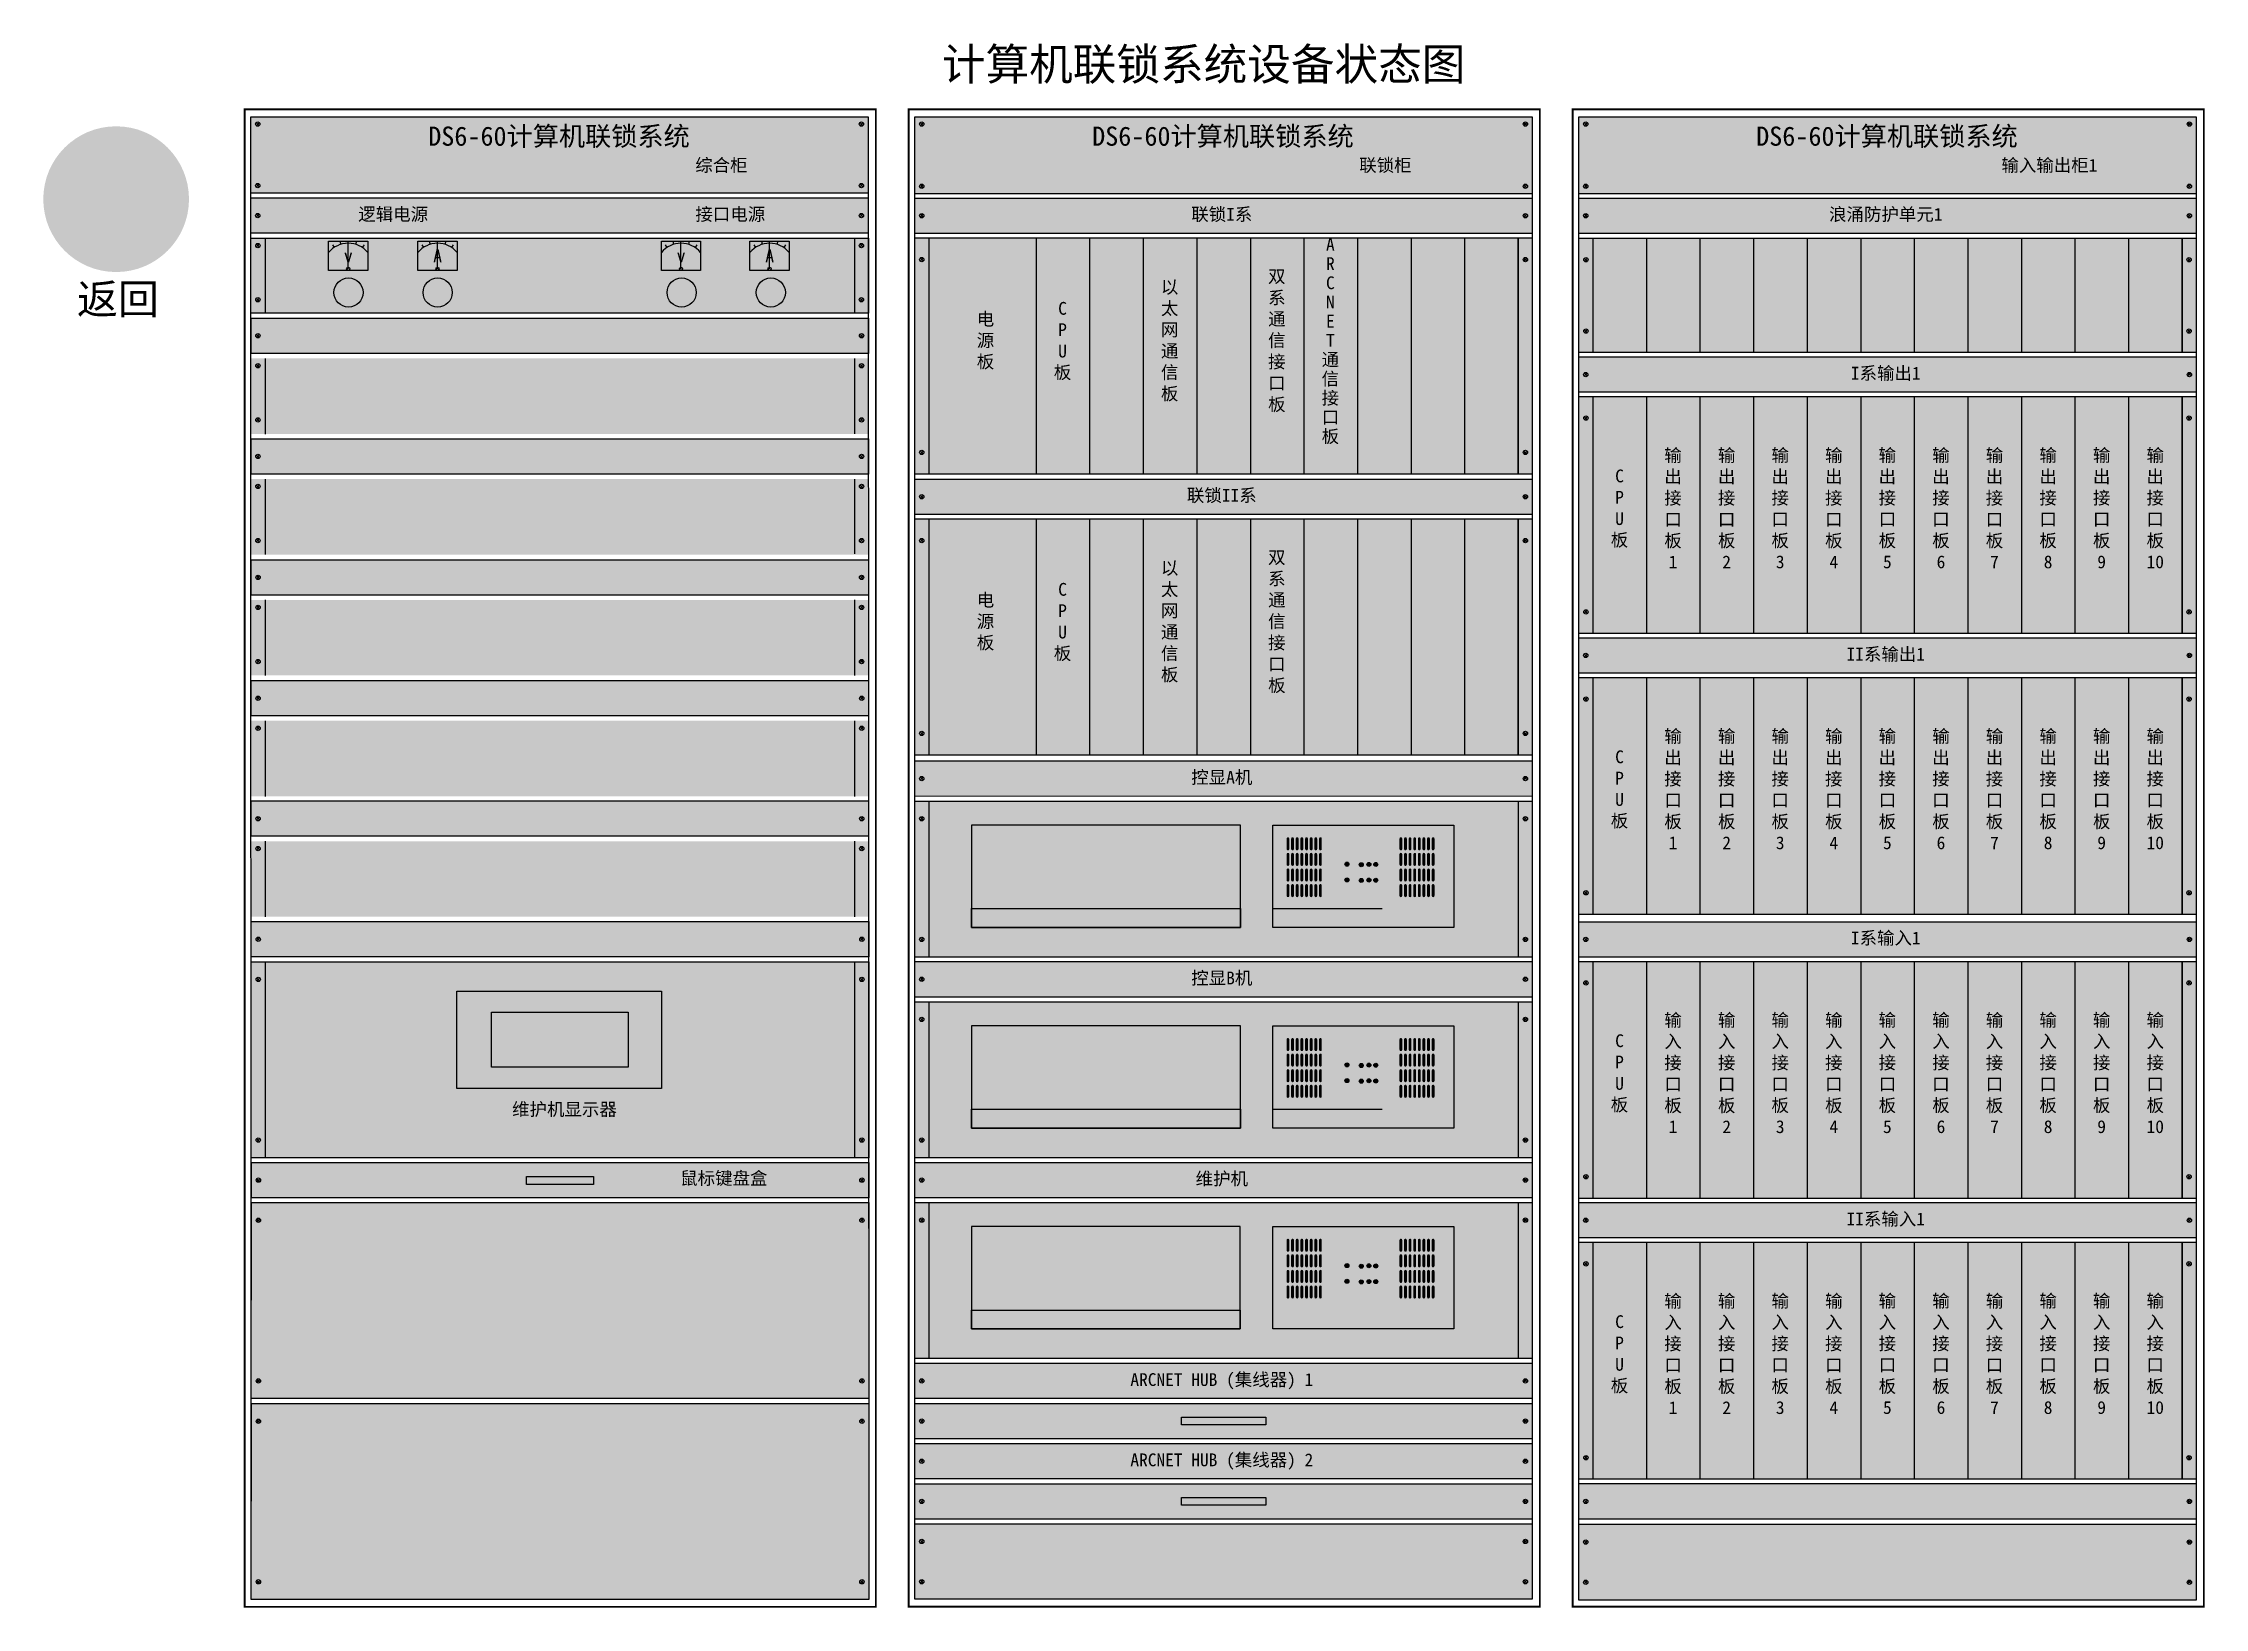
# Model space of a CAD drawing. Header units: millimetres. Extents: x 1211 to 4590, y 32 to 2478.
import ezdxf
from ezdxf.enums import TextEntityAlignment as Align

# ---------------------------------------------------------------- set-up
doc = ezdxf.new("R2010")
doc.units = ezdxf.units.MM
doc.styles.get("Standard").update_dxf_attribs({"font": 'simsun.ttc'})

msp = doc.modelspace()

# ---------------------------------------------------------------- texts
at = {"color": 7, "ltscale": 0.1}
msp.add_text('计算机联锁系统设备状态图', height=50, dxfattribs=at).set_placement((3025.2, 2445), align=Align.MIDDLE_CENTER)
at = {"color": 18, "ltscale": 0.1, "true_color": 0x000000}
for s, height, p in [('DS6-60计算机联锁系统', 30, (2017.5, 2332.5)), ('DS6-60计算机联锁系统', 30, (3055.4, 2332.5)), ('DS6-60计算机联锁系统', 30, (4093.4, 2332.5)), ('v', 20, (1688.1, 2145.5)), ('A', 20, (1827.7, 2145.5)), ('v', 20, (2208.4, 2145.5)), ('A', 20, (2346.8, 2145.5))]:
    msp.add_text(s, height=height, dxfattribs=at).set_placement(p, align=Align.MIDDLE_CENTER)
at = {"color": 18, "ltscale": 0.1, "true_color": 0x010101}
for s, p in [('综合柜', (2271.4, 2287.1)), ('联锁柜', (3309.3, 2287.1)), ('输入输出柜1', (4347.3, 2287.1)), ('逻辑电源', (1758.3, 2210.5)), ('接口电源', (2285.3, 2210.5)), ('联锁I系', (3053.6, 2210.4)), ('浪涌防护单元1', (4091.5, 2210.4)), ('I系输出1', (4091.5, 1962)), ('联锁II系', (3053.6, 1771.1)), ('II系输出1', (4091.5, 1522.9)), ('控显A机', (3053.6, 1330.4)), ('I系输入1', (4091.5, 1079.2)), ('控显B机', (3053.6, 1016.7)), ('维护机显示器', (2026, 811.5)), ('鼠标键盘盒', (2275.1, 703.8)), ('维护机', (3053.6, 703)), ('II系输入1', (4091.5, 640.1)), ('ARCNET HUB (集线器) 1', (3053.6, 389)), ('ARCNET HUB (集线器) 2', (3053.6, 263.5))]:
    msp.add_text(s, height=20, dxfattribs=at).set_placement(p, align=Align.MIDDLE_CENTER)
at = {"ltscale": 0.1}
msp.add_text('返回', height=46.99, dxfattribs=at).set_placement((1263.9, 2054.3))
at = {"color": 18, "lineweight": -3, "ltscale": 0.1, "true_color": 0x000000, "insert": (3223.3, 2012.2), "char_height": 20, "attachment_point": 5, "line_spacing_factor": 0.9}
msp.add_mtext_dynamic_manual_height_columns('A\\PR\\PC\\PN\\PE\\PT\\P通信接口板', width=37.014, gutter_width=12.5, heights=[407.7], dxfattribs=at)
at = {"color": 18, "lineweight": -3, "ltscale": 0.1, "true_color": 0x000000, "char_height": 20, "attachment_point": 5}
for s, insert in [('以太网通信\\P板', (2972.1, 2012.2)), ('双系通信接口\\P板', (3139.6, 2012.2)), ('C\\PP\\PU\\P板', (2804.6, 2012.2)), ('电\\P源\\P板', (2684.2, 2012.2)), ('输出接口\\P板\\P1', (3759, 1750.3)), ('输出接口\\P板\\P2', (3842.8, 1750.3)), ('输出接口\\P板\\P3', (3926.5, 1750.3)), ('输出接口\\P板\\P4', (4010.3, 1750.3)), ('输出接口\\P板\\P5', (4094, 1750.3)), ('输出接口\\P板\\P6', (4177.8, 1750.3)), ('输出接口\\P板\\P7', (4261.5, 1750.3)), ('输出接口\\P板\\P8', (4345.3, 1750.3)), ('输出接口\\P板\\P9', (4429, 1750.3)), ('输出接口\\P板\\P10', (4512.8, 1750.3)), ('C\\PP\\PU\\P板', (3675.3, 1750.3)), ('以太网通信\\P板', (2972.1, 1573)), ('双系通信接口\\P板', (3139.6, 1573)), ('C\\PP\\PU\\P板', (2804.6, 1573)), ('电\\P源\\P板', (2684.2, 1573)), ('输出接口\\P板\\P1', (3759, 1311.3)), ('输出接口\\P板\\P2', (3842.8, 1311.3)), ('输出接口\\P板\\P3', (3926.5, 1311.2)), ('输出接口\\P板\\P4', (4010.3, 1311.2)), ('输出接口\\P板\\P5', (4094, 1311.2)), ('输出接口\\P板\\P6', (4177.8, 1311.2)), ('输出接口\\P板\\P7', (4261.5, 1311.2)), ('输出接口\\P板\\P8', (4345.3, 1311.2)), ('输出接口\\P板\\P9', (4429, 1311.2)), ('输出接口\\P板\\P10', (4512.8, 1311.2)), ('C\\PP\\PU\\P板', (3675.3, 1311.3)), ('输入接口\\P板\\P1', (3759, 867.5)), ('输入接口\\P板\\P2', (3842.8, 867.5)), ('输入接口\\P板\\P3', (3926.5, 867.5)), ('输入接口\\P板\\P4', (4010.3, 867.5)), ('输入接口\\P板\\P5', (4094, 867.5)), ('输入接口\\P板\\P6', (4177.8, 867.5)), ('输入接口\\P板\\P7', (4261.5, 867.5)), ('输入接口\\P板\\P8', (4345.3, 867.5)), ('输入接口\\P板\\P9', (4429, 867.5)), ('输入接口\\P板\\P10', (4512.8, 867.5)), ('C\\PP\\PU\\P板', (3675.3, 867.5)), ('输入接口\\P板\\P1', (3759, 428.4)), ('输入接口\\P板\\P2', (3842.8, 428.4)), ('输入接口\\P板\\P3', (3926.5, 428.4)), ('输入接口\\P板\\P4', (4010.3, 428.5)), ('输入接口\\P板\\P5', (4094, 428.5)), ('输入接口\\P板\\P6', (4177.8, 428.5)), ('输入接口\\P板\\P7', (4261.5, 428.5)), ('输入接口\\P板\\P8', (4345.3, 428.5)), ('输入接口\\P板\\P9', (4429, 428.5)), ('输入接口\\P板\\P10', (4512.8, 428.5)), ('C\\PP\\PU\\P板', (3675.3, 428.4))]:
    msp.add_mtext_dynamic_manual_height_columns(s, width=37.014, gutter_width=12.5, heights=[315.8], dxfattribs=dict(at, insert=insert))

# ---------------------------------------------------------------- hatches: boundary and pattern name
at = {"ltscale": 0.1}
h = msp.add_hatch(color=154, dxfattribs=at)
edge = h.paths.add_edge_path()
edge.add_arc((1325.2, 2234), 113.9, 0, 360)
at = {"lineweight": -3, "ltscale": 0.1, "true_color": 0xeff3f7}
h = msp.add_hatch(color=7, dxfattribs=at)
h.dxf.hatch_style = 1
h.paths.add_polyline_path([(2501, 2243.9), (2501, 2362.8), (1535.9, 2362.8), (1535.9, 2243.9)])
h = msp.add_hatch(color=7, dxfattribs=at)
h.dxf.hatch_style = 1
h.paths.add_polyline_path([(3538.9, 2242.5), (3538.9, 2362.8), (2573.8, 2362.8), (2573.8, 2242.5)])
h = msp.add_hatch(color=7, dxfattribs=at)
h.dxf.hatch_style = 1
h.paths.add_polyline_path([(4576.8, 2242.5), (4576.8, 2362.8), (3611.7, 2362.8), (3611.7, 2242.5)])
at = {"ltscale": 0.1}
h = msp.add_hatch(color=256, dxfattribs=at)
edge = h.paths.add_edge_path()
edge.add_line((1335.7, 2173), (1335.7, 2204.3))
edge.add_line((1335.7, 2204.3), (1379, 2204.3))
edge.add_arc((1379, 2216.3), 12.1, 270, 359.2458)
edge.add_line((1391.1, 2216.2), (1391.1, 2251.1))
edge.add_arc((1378.8, 2251.1), 12.3, 0, 84.3143)
edge.add_line((1380, 2263.3), (1335.7, 2263.3))
edge.add_line((1335.7, 2263.3), (1335.7, 2295.2))
edge.add_arc((1327.7, 2291.4), 8.85, 25.5202, 117.2142)
edge.add_line((1323.7, 2299.3), (1254.3, 2244.5))
edge.add_arc((1262.1, 2234.7), 12.5, 128.3049, 223.0181)
edge.add_line((1253, 2226.2), (1323.5, 2169.3))
edge.add_arc((1327.8, 2177), 8.87, 240.4161, 332.8203)
at = {"lineweight": -3, "ltscale": 0.1, "true_color": 0xeff3f7}
h = msp.add_hatch(color=7, dxfattribs=at)
h.dxf.hatch_style = 1
h.paths.add_polyline_path([(1535.9, 2235.9), (1535.9, 2180.7), (2501, 2180.7), (2501, 2235.9)])
h = msp.add_hatch(color=7, dxfattribs=at)
h.dxf.hatch_style = 1
h.paths.add_polyline_path([(2573.8, 2235.8), (2573.8, 2180.6), (3538.9, 2180.6), (3538.9, 2235.8)])
h = msp.add_hatch(color=7, dxfattribs=at)
h.dxf.hatch_style = 1
h.paths.add_polyline_path([(3611.7, 2235.8), (3611.7, 2180.6), (4576.8, 2180.6), (4576.8, 2235.8)])
h = msp.add_hatch(color=7, dxfattribs=at)
h.dxf.hatch_style = 1
h.paths.add_polyline_path([(2501.1, 2055.7), (2501.1, 2173), (1536, 2173), (1536, 2055.7)])
h = msp.add_hatch(color=7, dxfattribs=at)
h.dxf.hatch_style = 1
h.paths.add_polyline_path([(2573.8, 1804.4), (2595.7, 1804.4), (2595.7, 2173.4), (2573.8, 2173.4)])
h = msp.add_hatch(color=7, dxfattribs=at)
h.dxf.hatch_style = 1
h.paths.add_polyline_path([(2763.2, 2173.4), (2595.7, 2173.4), (2595.7, 1804.4), (2763.2, 1804.4)])
h = msp.add_hatch(color=7, dxfattribs=at)
h.dxf.hatch_style = 1
h.paths.add_polyline_path([(2846.9, 2173.4), (2763.2, 2173.4), (2763.2, 1804.4), (2846.9, 1804.4)])
h = msp.add_hatch(color=7, dxfattribs=at)
h.dxf.hatch_style = 1
h.paths.add_polyline_path([(2930.7, 2173.4), (2846.9, 2173.4), (2846.9, 1804.4), (2930.7, 1804.4)])
h = msp.add_hatch(color=7, dxfattribs=at)
h.dxf.hatch_style = 1
h.paths.add_polyline_path([(3014.4, 2173.4), (2930.7, 2173.4), (2930.7, 1804.4), (3014.4, 1804.4)])
h = msp.add_hatch(color=7, dxfattribs=at)
h.dxf.hatch_style = 1
h.paths.add_polyline_path([(3098.2, 2173.4), (3014.4, 2173.4), (3014.5, 1804.4), (3098.2, 1804.4)])
h = msp.add_hatch(color=7, dxfattribs=at)
h.dxf.hatch_style = 1
h.paths.add_polyline_path([(3181.9, 2173.4), (3098.2, 2173.4), (3098.2, 1804.4), (3181.9, 1804.4)])
h = msp.add_hatch(color=7, dxfattribs=at)
h.dxf.hatch_style = 1
h.paths.add_polyline_path([(3265.7, 2173.4), (3181.9, 2173.4), (3181.9, 1804.4), (3265.7, 1804.4)])
h = msp.add_hatch(color=7, dxfattribs=at)
h.dxf.hatch_style = 1
h.paths.add_polyline_path([(3349.4, 2173.4), (3265.7, 2173.4), (3265.7, 1804.4), (3349.4, 1804.4)])
h = msp.add_hatch(color=7, dxfattribs=at)
h.dxf.hatch_style = 1
h.paths.add_polyline_path([(3433.2, 2173.4), (3349.4, 2173.4), (3349.4, 1804.4), (3433.2, 1804.4)])
h = msp.add_hatch(color=7, dxfattribs=at)
h.dxf.hatch_style = 1
h.paths.add_polyline_path([(3516.9, 2173.4), (3433.2, 2173.4), (3433.2, 1804.4), (3516.9, 1804.4)])
h = msp.add_hatch(color=7, dxfattribs=at)
h.dxf.hatch_style = 1
h.paths.add_polyline_path([(3517, 1804.4), (3538.9, 1804.4), (3538.9, 2173.4), (3517, 2173.4)])
h = msp.add_hatch(color=7, dxfattribs=at)
h.dxf.hatch_style = 1
h.paths.add_polyline_path([(3633.6, 2173.2), (3611.7, 2173.2), (3611.7, 1994.1), (3633.6, 1994.1)])
h = msp.add_hatch(color=7, dxfattribs=at)
h.dxf.hatch_style = 1
h.paths.add_polyline_path([(3717.4, 2173.2), (3633.6, 2173.2), (3633.6, 1994.1), (3717.4, 1994.1)])
h = msp.add_hatch(color=7, dxfattribs=at)
h.dxf.hatch_style = 1
h.paths.add_polyline_path([(3801.1, 2173.2), (3717.4, 2173.2), (3717.4, 1994.1), (3801.1, 1994.1)])
h = msp.add_hatch(color=7, dxfattribs=at)
h.dxf.hatch_style = 1
h.paths.add_polyline_path([(3884.9, 2173.2), (3801.1, 2173.2), (3801.1, 1994.1), (3884.9, 1994.1)])
h = msp.add_hatch(color=7, dxfattribs=at)
h.dxf.hatch_style = 1
h.paths.add_polyline_path([(3968.6, 2173.2), (3884.9, 2173.2), (3884.9, 1994.1), (3968.6, 1994.1)])
h = msp.add_hatch(color=7, dxfattribs=at)
h.dxf.hatch_style = 1
h.paths.add_polyline_path([(4052.4, 2173.2), (3968.6, 2173.2), (3968.6, 1994.1), (4052.4, 1994.1)])
h = msp.add_hatch(color=7, dxfattribs=at)
h.dxf.hatch_style = 1
h.paths.add_polyline_path([(4136.1, 2173.2), (4052.4, 2173.2), (4052.4, 1994.1), (4136.1, 1994.1)])
h = msp.add_hatch(color=7, dxfattribs=at)
h.dxf.hatch_style = 1
h.paths.add_polyline_path([(4219.8, 2173.2), (4136.1, 2173.2), (4136.1, 1994.1), (4219.8, 1994.1)])
h = msp.add_hatch(color=7, dxfattribs=at)
h.dxf.hatch_style = 1
h.paths.add_polyline_path([(4303.6, 2173.2), (4219.8, 2173.2), (4219.8, 1994.1), (4303.6, 1994.1)])
h = msp.add_hatch(color=7, dxfattribs=at)
h.dxf.hatch_style = 1
h.paths.add_polyline_path([(4387.3, 2173.2), (4303.6, 2173.2), (4303.6, 1994.1), (4387.3, 1994.1)])
h = msp.add_hatch(color=7, dxfattribs=at)
h.dxf.hatch_style = 1
h.paths.add_polyline_path([(4471.1, 2173.2), (4387.3, 2173.2), (4387.3, 1994.1), (4471.1, 1994.1)])
h = msp.add_hatch(color=7, dxfattribs=at)
h.dxf.hatch_style = 1
h.paths.add_polyline_path([(4554.8, 2173.2), (4471.1, 2173.2), (4471.1, 1994.1), (4554.8, 1994.1)])
h = msp.add_hatch(color=7, dxfattribs=at)
h.dxf.hatch_style = 1
h.paths.add_polyline_path([(4576.8, 2173.2), (4554.9, 2173.2), (4554.9, 1994.1), (4576.8, 1994.1)])
at = {"lineweight": -3, "ltscale": 0.1, "true_color": 0x808080}
h = msp.add_hatch(color=8, dxfattribs=at)
h.dxf.hatch_style = 1
h.paths.add_polyline_path([(1665.6, 2088.1, 1), (1711.3, 2088.1, 1)])
h = msp.add_hatch(color=8, dxfattribs=at)
h.dxf.hatch_style = 1
h.paths.add_polyline_path([(1805, 2088.1, 1), (1850.7, 2088.1, 1)])
h = msp.add_hatch(color=8, dxfattribs=at)
h.dxf.hatch_style = 1
h.paths.add_polyline_path([(2186.4, 2088.1, 1), (2232.1, 2088.1, 1)])
h = msp.add_hatch(color=8, dxfattribs=at)
h.dxf.hatch_style = 1
h.paths.add_polyline_path([(2325.7, 2088.1, 1), (2371.4, 2088.1, 1)])
at = {"lineweight": -3, "ltscale": 0.1, "true_color": 0xeff3f7}
h = msp.add_hatch(color=7, dxfattribs=at)
h.dxf.hatch_style = 1
h.paths.add_polyline_path([(1536.1, 2048.1), (1536.1, 1992.9), (2501.1, 1992.8), (2501.1, 2048.1)])
h = msp.add_hatch(color=7, dxfattribs=at)
h.dxf.hatch_style = 1
h.paths.add_polyline_path([(2501.2, 1867.1), (2501.2, 1985.2), (1536.1, 1985.2), (1536.1, 1867.1)])
h = msp.add_hatch(color=7, dxfattribs=at)
h.dxf.hatch_style = 1
h.paths.add_polyline_path([(4576.8, 1932.2), (4576.8, 1987.5), (3611.7, 1987.5), (3611.7, 1932.2)])
h = msp.add_hatch(color=7, dxfattribs=at)
h.dxf.hatch_style = 1
h.paths.add_polyline_path([(3633.6, 1925.5), (3611.7, 1925.5), (3611.7, 1555), (3633.6, 1555)])
h = msp.add_hatch(color=7, dxfattribs=at)
h.dxf.hatch_style = 1
h.paths.add_polyline_path([(3717.4, 1925.5), (3633.6, 1925.5), (3633.6, 1555), (3717.4, 1555)])
at = {"lineweight": -3, "ltscale": 0.1}
h = msp.add_hatch(color=150, dxfattribs=at)
h.dxf.hatch_style = 1
h.paths.add_polyline_path([(3801.1, 1925.5), (3717.4, 1925.5), (3717.4, 1555), (3801.1, 1555)])
h = msp.add_hatch(color=150, dxfattribs=at)
h.dxf.hatch_style = 1
h.paths.add_polyline_path([(3884.9, 1925.5), (3801.1, 1925.5), (3801.1, 1555), (3884.9, 1555)])
h = msp.add_hatch(color=150, dxfattribs=at)
h.dxf.hatch_style = 1
h.paths.add_polyline_path([(3968.6, 1925.5), (3884.9, 1925.5), (3884.9, 1555), (3968.6, 1555)])
h = msp.add_hatch(color=150, dxfattribs=at)
h.dxf.hatch_style = 1
h.paths.add_polyline_path([(4052.4, 1925.5), (3968.6, 1925.5), (3968.6, 1555), (4052.4, 1555)])
h = msp.add_hatch(color=150, dxfattribs=at)
h.dxf.hatch_style = 1
h.paths.add_polyline_path([(4136.1, 1925.5), (4052.4, 1925.5), (4052.4, 1555), (4136.1, 1555)])
h = msp.add_hatch(color=150, dxfattribs=at)
h.dxf.hatch_style = 1
h.paths.add_polyline_path([(4219.8, 1925.5), (4136.1, 1925.5), (4136.1, 1555), (4219.8, 1555)])
h = msp.add_hatch(color=150, dxfattribs=at)
h.dxf.hatch_style = 1
h.paths.add_polyline_path([(4303.6, 1925.5), (4219.8, 1925.5), (4219.8, 1555), (4303.6, 1555)])
h = msp.add_hatch(color=150, dxfattribs=at)
h.dxf.hatch_style = 1
h.paths.add_polyline_path([(4387.3, 1925.5), (4303.6, 1925.5), (4303.6, 1555), (4387.3, 1555)])
h = msp.add_hatch(color=150, dxfattribs=at)
h.dxf.hatch_style = 1
h.paths.add_polyline_path([(4471.1, 1925.5), (4387.3, 1925.5), (4387.3, 1555), (4471.1, 1555)])
h = msp.add_hatch(color=150, dxfattribs=at)
h.dxf.hatch_style = 1
h.paths.add_polyline_path([(4554.8, 1925.5), (4471.1, 1925.5), (4471.1, 1555), (4554.8, 1555)])
at = {"lineweight": -3, "ltscale": 0.1, "true_color": 0xeff3f7}
h = msp.add_hatch(color=7, dxfattribs=at)
h.dxf.hatch_style = 1
h.paths.add_polyline_path([(4576.8, 1925.5), (4554.9, 1925.5), (4554.9, 1555), (4576.8, 1555)])
h = msp.add_hatch(color=7, dxfattribs=at)
h.dxf.hatch_style = 1
h.paths.add_polyline_path([(1536.2, 1859.5), (1536.2, 1804.3), (2501.2, 1804.3), (2501.2, 1859.5)])
h = msp.add_hatch(color=7, dxfattribs=at)
h.dxf.hatch_style = 1
h.paths.add_polyline_path([(2501.2, 1678.6), (2501.2, 1796.6), (1536.2, 1796.6), (1536.2, 1678.6)])
h = msp.add_hatch(color=7, dxfattribs=at)
h.dxf.hatch_style = 1
h.paths.add_polyline_path([(2573.8, 1796.5), (2573.8, 1741.3), (3538.9, 1741.3), (3538.9, 1796.5)])
h = msp.add_hatch(color=7, dxfattribs=at)
h.dxf.hatch_style = 1
h.paths.add_polyline_path([(2573.8, 1365.2), (2595.7, 1365.2), (2595.7, 1734.2), (2573.8, 1734.2)])
h = msp.add_hatch(color=7, dxfattribs=at)
h.dxf.hatch_style = 1
h.paths.add_polyline_path([(2763.2, 1734.2), (2595.7, 1734.2), (2595.7, 1365.2), (2763.2, 1365.2)])
h = msp.add_hatch(color=7, dxfattribs=at)
h.dxf.hatch_style = 1
h.paths.add_polyline_path([(2846.9, 1734.2), (2763.2, 1734.2), (2763.2, 1365.2), (2846.9, 1365.2)])
h = msp.add_hatch(color=7, dxfattribs=at)
h.dxf.hatch_style = 1
h.paths.add_polyline_path([(2930.7, 1734.2), (2846.9, 1734.2), (2846.9, 1365.2), (2930.7, 1365.2)])
h = msp.add_hatch(color=7, dxfattribs=at)
h.dxf.hatch_style = 1
h.paths.add_polyline_path([(3014.4, 1734.2), (2930.7, 1734.2), (2930.7, 1365.2), (3014.4, 1365.2)])
h = msp.add_hatch(color=7, dxfattribs=at)
h.dxf.hatch_style = 1
h.paths.add_polyline_path([(3098.2, 1734.2), (3014.4, 1734.2), (3014.5, 1365.2), (3098.2, 1365.2)])
h = msp.add_hatch(color=7, dxfattribs=at)
h.dxf.hatch_style = 1
h.paths.add_polyline_path([(3181.9, 1734.2), (3098.2, 1734.2), (3098.2, 1365.2), (3181.9, 1365.2)])
h = msp.add_hatch(color=7, dxfattribs=at)
h.dxf.hatch_style = 1
h.paths.add_polyline_path([(3265.7, 1734.2), (3181.9, 1734.2), (3181.9, 1365.2), (3265.7, 1365.2)])
h = msp.add_hatch(color=7, dxfattribs=at)
h.dxf.hatch_style = 1
h.paths.add_polyline_path([(3349.4, 1734.2), (3265.7, 1734.2), (3265.7, 1365.2), (3349.4, 1365.2)])
h = msp.add_hatch(color=7, dxfattribs=at)
h.dxf.hatch_style = 1
h.paths.add_polyline_path([(3433.2, 1734.2), (3349.4, 1734.2), (3349.4, 1365.2), (3433.2, 1365.2)])
h = msp.add_hatch(color=7, dxfattribs=at)
h.dxf.hatch_style = 1
h.paths.add_polyline_path([(3516.9, 1734.2), (3433.2, 1734.2), (3433.2, 1365.2), (3516.9, 1365.2)])
h = msp.add_hatch(color=7, dxfattribs=at)
h.dxf.hatch_style = 1
h.paths.add_polyline_path([(3517, 1365.2), (3538.9, 1365.2), (3538.9, 1734.2), (3517, 1734.2)])
h = msp.add_hatch(color=7, dxfattribs=at)
h.dxf.hatch_style = 1
h.paths.add_polyline_path([(1536.3, 1670.5), (1536.3, 1615.2), (2501.3, 1615.2), (2501.3, 1670.5)])
h = msp.add_hatch(color=7, dxfattribs=at)
h.dxf.hatch_style = 1
h.paths.add_polyline_path([(2501.3, 1489.5), (2501.3, 1607.6), (1536.3, 1607.6), (1536.3, 1489.5)])
h = msp.add_hatch(color=7, dxfattribs=at)
h.dxf.hatch_style = 1
h.paths.add_polyline_path([(4576.8, 1548.4), (3611.7, 1548.4), (3611.7, 1493.1), (4576.8, 1493.1)])
h = msp.add_hatch(color=7, dxfattribs=at)
h.dxf.hatch_style = 1
h.paths.add_polyline_path([(1536.3, 1481.6), (1536.3, 1426.3), (2501.4, 1426.3), (2501.4, 1481.6)])
h = msp.add_hatch(color=7, dxfattribs=at)
h.dxf.hatch_style = 1
h.paths.add_polyline_path([(3633.6, 1486.5), (3611.7, 1486.5), (3611.7, 1116), (3633.6, 1116)])
h = msp.add_hatch(color=7, dxfattribs=at)
h.dxf.hatch_style = 1
h.paths.add_polyline_path([(3717.4, 1486.5), (3633.6, 1486.5), (3633.6, 1116), (3717.4, 1116)])
at = {"lineweight": -3, "ltscale": 0.1}
h = msp.add_hatch(color=150, dxfattribs=at)
h.dxf.hatch_style = 1
h.paths.add_polyline_path([(3801.1, 1486.5), (3717.4, 1486.5), (3717.4, 1116), (3801.1, 1116)])
h = msp.add_hatch(color=150, dxfattribs=at)
h.dxf.hatch_style = 1
h.paths.add_polyline_path([(3884.9, 1486.5), (3801.1, 1486.5), (3801.1, 1116), (3884.9, 1116)])
h = msp.add_hatch(color=150, dxfattribs=at)
h.dxf.hatch_style = 1
h.paths.add_polyline_path([(3968.6, 1486.5), (3884.9, 1486.5), (3884.9, 1116), (3968.6, 1116)])
h = msp.add_hatch(color=150, dxfattribs=at)
h.dxf.hatch_style = 1
h.paths.add_polyline_path([(4052.4, 1486.5), (3968.6, 1486.5), (3968.6, 1116), (4052.4, 1116)])
h = msp.add_hatch(color=150, dxfattribs=at)
h.dxf.hatch_style = 1
h.paths.add_polyline_path([(4136.1, 1486.5), (4052.4, 1486.5), (4052.4, 1116), (4136.1, 1116)])
h = msp.add_hatch(color=150, dxfattribs=at)
h.dxf.hatch_style = 1
h.paths.add_polyline_path([(4219.8, 1486.5), (4136.1, 1486.5), (4136.1, 1116), (4219.8, 1116)])
h = msp.add_hatch(color=150, dxfattribs=at)
h.dxf.hatch_style = 1
h.paths.add_polyline_path([(4303.6, 1486.5), (4219.8, 1486.5), (4219.8, 1116), (4303.6, 1116)])
h = msp.add_hatch(color=150, dxfattribs=at)
h.dxf.hatch_style = 1
h.paths.add_polyline_path([(4387.3, 1486.5), (4303.6, 1486.5), (4303.6, 1116), (4387.3, 1116)])
h = msp.add_hatch(color=150, dxfattribs=at)
h.dxf.hatch_style = 1
h.paths.add_polyline_path([(4471.1, 1486.5), (4387.3, 1486.5), (4387.3, 1116), (4471.1, 1116)])
h = msp.add_hatch(color=150, dxfattribs=at)
h.dxf.hatch_style = 1
h.paths.add_polyline_path([(4554.8, 1486.5), (4471.1, 1486.5), (4471.1, 1116), (4554.8, 1116)])
at = {"lineweight": -3, "ltscale": 0.1, "true_color": 0xeff3f7}
h = msp.add_hatch(color=7, dxfattribs=at)
h.dxf.hatch_style = 1
h.paths.add_polyline_path([(4576.8, 1486.5), (4554.9, 1486.5), (4554.9, 1116), (4576.8, 1116)])
h = msp.add_hatch(color=7, dxfattribs=at)
h.dxf.hatch_style = 1
h.paths.add_polyline_path([(2501.4, 1300.6), (2501.4, 1418.7), (1536.4, 1418.7), (1536.4, 1300.6)])
h = msp.add_hatch(color=7, dxfattribs=at)
h.dxf.hatch_style = 1
h.paths.add_polyline_path([(2573.8, 1355.9), (2573.8, 1300.7), (3538.9, 1300.6), (3538.9, 1355.9)])
h = msp.add_hatch(color=7, dxfattribs=at)
h.dxf.hatch_style = 1
h.paths.add_polyline_path([(1536.3, 1293.4), (1536.3, 1238.1), (2501.4, 1238.1), (2501.4, 1293.4)])
h = msp.add_hatch(color=7, dxfattribs=at)
h.dxf.hatch_style = 1
h.paths.add_polyline_path([(2573.8, 1293.3), (2573.8, 1049.4), (3538.9, 1049.4), (3538.9, 1293.3)])
h = msp.add_hatch(color=7, dxfattribs=at)
h.dxf.hatch_style = 1
h.paths.add_polyline_path([(2501.4, 1112.4), (2501.4, 1230.5), (1536.4, 1230.5), (1536.4, 1112.4)])
at = {"ltscale": 0.1}
h = msp.add_hatch(color=49, dxfattribs=at)
h.dxf.hatch_style = 1
edge = h.paths.add_edge_path()
edge.add_line((2855, 1162.9), (2854.6, 1162.9))
edge.add_arc((2854.6, 1160.9), 2, 90, 180)
edge.add_line((2852.6, 1160.9), (2852.6, 1144.7))
edge.add_arc((2854.6, 1144.7), 2, 180, 270)
edge.add_line((2854.6, 1142.7), (2855, 1142.7))
edge.add_arc((2855, 1144.7), 2, 270, 360)
edge.add_line((2857, 1144.7), (2857, 1160.9))
edge.add_arc((2855, 1160.9), 2, 0, 90)
edge = h.paths.add_edge_path()
edge.add_line((2862.2, 1162.9), (2861.9, 1162.9))
edge.add_arc((2861.9, 1160.9), 2, 90, 180)
edge.add_line((2859.9, 1160.9), (2859.9, 1144.7))
edge.add_arc((2861.9, 1144.7), 2, 180, 270)
edge.add_line((2861.9, 1142.7), (2862.2, 1142.7))
edge.add_arc((2862.2, 1144.7), 2, 270, 360)
edge.add_line((2864.2, 1144.7), (2864.2, 1160.9))
edge.add_arc((2862.2, 1160.9), 2, 0, 90)
edge = h.paths.add_edge_path()
edge.add_line((2869.5, 1162.9), (2869.2, 1162.9))
edge.add_arc((2869.2, 1160.9), 2, 90, 180)
edge.add_line((2867.2, 1160.9), (2867.2, 1144.7))
edge.add_arc((2869.2, 1144.7), 2, 180, 270)
edge.add_line((2869.2, 1142.7), (2869.5, 1142.7))
edge.add_arc((2869.5, 1144.7), 2, 270, 360)
edge.add_line((2871.5, 1144.7), (2871.5, 1160.9))
edge.add_arc((2869.5, 1160.9), 2, 0, 90)
edge = h.paths.add_edge_path()
edge.add_line((2855, 1187.4), (2854.6, 1187.4))
edge.add_arc((2854.6, 1185.4), 2, 90, 180)
edge.add_line((2852.6, 1185.4), (2852.6, 1169.2))
edge.add_arc((2854.6, 1169.2), 2, 180, 270)
edge.add_line((2854.6, 1167.2), (2855, 1167.2))
edge.add_arc((2855, 1169.2), 2, 270, 360)
edge.add_line((2857, 1169.2), (2857, 1185.4))
edge.add_arc((2855, 1185.4), 2, 0, 90)
edge = h.paths.add_edge_path()
edge.add_line((2862.2, 1187.4), (2861.9, 1187.4))
edge.add_arc((2861.9, 1185.4), 2, 90, 180)
edge.add_line((2859.9, 1185.4), (2859.9, 1169.2))
edge.add_arc((2861.9, 1169.2), 2, 180, 270)
edge.add_line((2861.9, 1167.2), (2862.2, 1167.2))
edge.add_arc((2862.2, 1169.2), 2, 270, 360)
edge.add_line((2864.2, 1169.2), (2864.2, 1185.4))
edge.add_arc((2862.2, 1185.4), 2, 0, 90)
edge = h.paths.add_edge_path()
edge.add_line((2869.5, 1187.4), (2869.2, 1187.4))
edge.add_arc((2869.2, 1185.4), 2, 90, 180)
edge.add_line((2867.2, 1185.4), (2867.2, 1169.2))
edge.add_arc((2869.2, 1169.2), 2, 180, 270)
edge.add_line((2869.2, 1167.2), (2869.5, 1167.2))
edge.add_arc((2869.5, 1169.2), 2, 270, 360)
edge.add_line((2871.5, 1169.2), (2871.5, 1185.4))
edge.add_arc((2869.5, 1185.4), 2, 0, 90)
edge = h.paths.add_edge_path()
edge.add_line((2855, 1212.3), (2854.6, 1212.3))
edge.add_arc((2854.6, 1210.3), 2, 90, 180)
edge.add_line((2852.6, 1210.3), (2852.6, 1194.1))
edge.add_arc((2854.6, 1194.1), 2, 180, 270)
edge.add_line((2854.6, 1192.1), (2855, 1192.1))
edge.add_arc((2855, 1194.1), 2, 270, 360)
edge.add_line((2857, 1194.1), (2857, 1210.3))
edge.add_arc((2855, 1210.3), 2, 0, 90)
edge = h.paths.add_edge_path()
edge.add_line((2862.2, 1212.3), (2861.9, 1212.3))
edge.add_arc((2861.9, 1210.3), 2, 90, 180)
edge.add_line((2859.9, 1210.3), (2859.9, 1194.1))
edge.add_arc((2861.9, 1194.1), 2, 180, 270)
edge.add_line((2861.9, 1192.1), (2862.2, 1192.1))
edge.add_arc((2862.2, 1194.1), 2, 270, 360)
edge.add_line((2864.2, 1194.1), (2864.2, 1210.3))
edge.add_arc((2862.2, 1210.3), 2, 0, 90)
edge = h.paths.add_edge_path()
edge.add_line((2869.5, 1212.3), (2869.2, 1212.3))
edge.add_arc((2869.2, 1210.3), 2, 90, 180)
edge.add_line((2867.2, 1210.3), (2867.2, 1194.1))
edge.add_arc((2869.2, 1194.1), 2, 180, 270)
edge.add_line((2869.2, 1192.1), (2869.5, 1192.1))
edge.add_arc((2869.5, 1194.1), 2, 270, 360)
edge.add_line((2871.5, 1194.1), (2871.5, 1210.3))
edge.add_arc((2869.5, 1210.3), 2, 0, 90)
edge = h.paths.add_edge_path()
edge.add_line((2855, 1236.6), (2854.6, 1236.6))
edge.add_arc((2854.6, 1234.6), 2, 90, 180)
edge.add_line((2852.6, 1234.6), (2852.6, 1218.4))
edge.add_arc((2854.6, 1218.4), 2, 180, 270)
edge.add_line((2854.6, 1216.4), (2855, 1216.4))
edge.add_arc((2855, 1218.4), 2, 270, 360)
edge.add_line((2857, 1218.4), (2857, 1234.6))
edge.add_arc((2855, 1234.6), 2, 0, 90)
edge = h.paths.add_edge_path()
edge.add_line((2862.2, 1236.6), (2861.9, 1236.6))
edge.add_arc((2861.9, 1234.6), 2, 90, 180)
edge.add_line((2859.9, 1234.6), (2859.9, 1218.4))
edge.add_arc((2861.9, 1218.4), 2, 180, 270)
edge.add_line((2861.9, 1216.4), (2862.2, 1216.4))
edge.add_arc((2862.2, 1218.4), 2, 270, 360)
edge.add_line((2864.2, 1218.4), (2864.2, 1234.6))
edge.add_arc((2862.2, 1234.6), 2, 0, 90)
edge = h.paths.add_edge_path()
edge.add_line((2869.5, 1236.6), (2869.2, 1236.6))
edge.add_arc((2869.2, 1234.6), 2, 90, 180)
edge.add_line((2867.2, 1234.6), (2867.2, 1218.4))
edge.add_arc((2869.2, 1218.4), 2, 180, 270)
edge.add_line((2869.2, 1216.4), (2869.5, 1216.4))
edge.add_arc((2869.5, 1218.4), 2, 270, 360)
edge.add_line((2871.5, 1218.4), (2871.5, 1234.6))
edge.add_arc((2869.5, 1234.6), 2, 0, 90)
edge = h.paths.add_edge_path()
edge.add_line((2833.2, 1162.9), (2832.8, 1162.9))
edge.add_arc((2832.8, 1160.9), 2, 90, 180)
edge.add_line((2830.8, 1160.9), (2830.8, 1144.7))
edge.add_arc((2832.8, 1144.7), 2, 180, 270)
edge.add_line((2832.8, 1142.7), (2833.2, 1142.7))
edge.add_arc((2833.2, 1144.7), 2, 270, 360)
edge.add_line((2835.2, 1144.7), (2835.2, 1160.9))
edge.add_arc((2833.2, 1160.9), 2, 0, 90)
edge = h.paths.add_edge_path()
edge.add_line((2840.4, 1162.9), (2840.1, 1162.9))
edge.add_arc((2840.1, 1160.9), 2, 90, 180)
edge.add_line((2838.1, 1160.9), (2838.1, 1144.7))
edge.add_arc((2840.1, 1144.7), 2, 180, 270)
edge.add_line((2840.1, 1142.7), (2840.4, 1142.7))
edge.add_arc((2840.4, 1144.7), 2, 270, 360)
edge.add_line((2842.4, 1144.7), (2842.4, 1160.9))
edge.add_arc((2840.4, 1160.9), 2, 0, 90)
edge = h.paths.add_edge_path()
edge.add_line((2847.7, 1162.9), (2847.4, 1162.9))
edge.add_arc((2847.4, 1160.9), 2, 90, 180)
edge.add_line((2845.4, 1160.9), (2845.4, 1144.7))
edge.add_arc((2847.4, 1144.7), 2, 180, 270)
edge.add_line((2847.4, 1142.7), (2847.7, 1142.7))
edge.add_arc((2847.7, 1144.7), 2, 270, 360)
edge.add_line((2849.7, 1144.7), (2849.7, 1160.9))
edge.add_arc((2847.7, 1160.9), 2, 0, 90)
edge = h.paths.add_edge_path()
edge.add_line((2833.2, 1187.4), (2832.8, 1187.4))
edge.add_arc((2832.8, 1185.4), 2, 90, 180)
edge.add_line((2830.8, 1185.4), (2830.8, 1169.2))
edge.add_arc((2832.8, 1169.2), 2, 180, 270)
edge.add_line((2832.8, 1167.2), (2833.2, 1167.2))
edge.add_arc((2833.2, 1169.2), 2, 270, 360)
edge.add_line((2835.2, 1169.2), (2835.2, 1185.4))
edge.add_arc((2833.2, 1185.4), 2, 0, 90)
edge = h.paths.add_edge_path()
edge.add_line((2840.4, 1187.4), (2840.1, 1187.4))
edge.add_arc((2840.1, 1185.4), 2, 90, 180)
edge.add_line((2838.1, 1185.4), (2838.1, 1169.2))
edge.add_arc((2840.1, 1169.2), 2, 180, 270)
edge.add_line((2840.1, 1167.2), (2840.4, 1167.2))
edge.add_arc((2840.4, 1169.2), 2, 270, 360)
edge.add_line((2842.4, 1169.2), (2842.4, 1185.4))
edge.add_arc((2840.4, 1185.4), 2, 0, 90)
edge = h.paths.add_edge_path()
edge.add_line((2847.7, 1187.4), (2847.4, 1187.4))
edge.add_arc((2847.4, 1185.4), 2, 90, 180)
edge.add_line((2845.4, 1185.4), (2845.4, 1169.2))
edge.add_arc((2847.4, 1169.2), 2, 180, 270)
edge.add_line((2847.4, 1167.2), (2847.7, 1167.2))
edge.add_arc((2847.7, 1169.2), 2, 270, 360)
edge.add_line((2849.7, 1169.2), (2849.7, 1185.4))
edge.add_arc((2847.7, 1185.4), 2, 0, 90)
edge = h.paths.add_edge_path()
edge.add_line((2833.2, 1212.3), (2832.8, 1212.3))
edge.add_arc((2832.8, 1210.3), 2, 90, 180)
edge.add_line((2830.8, 1210.3), (2830.8, 1194.1))
edge.add_arc((2832.8, 1194.1), 2, 180, 270)
edge.add_line((2832.8, 1192.1), (2833.2, 1192.1))
edge.add_arc((2833.2, 1194.1), 2, 270, 360)
edge.add_line((2835.2, 1194.1), (2835.2, 1210.3))
edge.add_arc((2833.2, 1210.3), 2, 0, 90)
edge = h.paths.add_edge_path()
edge.add_line((2840.4, 1212.3), (2840.1, 1212.3))
edge.add_arc((2840.1, 1210.3), 2, 90, 180)
edge.add_line((2838.1, 1210.3), (2838.1, 1194.1))
edge.add_arc((2840.1, 1194.1), 2, 180, 270)
edge.add_line((2840.1, 1192.1), (2840.4, 1192.1))
edge.add_arc((2840.4, 1194.1), 2, 270, 360)
edge.add_line((2842.4, 1194.1), (2842.4, 1210.3))
edge.add_arc((2840.4, 1210.3), 2, 0, 90)
edge = h.paths.add_edge_path()
edge.add_line((2847.7, 1212.3), (2847.4, 1212.3))
edge.add_arc((2847.4, 1210.3), 2, 90, 180)
edge.add_line((2845.4, 1210.3), (2845.4, 1194.1))
edge.add_arc((2847.4, 1194.1), 2, 180, 270)
edge.add_line((2847.4, 1192.1), (2847.7, 1192.1))
edge.add_arc((2847.7, 1194.1), 2, 270, 360)
edge.add_line((2849.7, 1194.1), (2849.7, 1210.3))
edge.add_arc((2847.7, 1210.3), 2, 0, 90)
edge = h.paths.add_edge_path()
edge.add_line((2833.2, 1236.6), (2832.8, 1236.6))
edge.add_arc((2832.8, 1234.6), 2, 90, 180)
edge.add_line((2830.8, 1234.6), (2830.8, 1218.4))
edge.add_arc((2832.8, 1218.4), 2, 180, 270)
edge.add_line((2832.8, 1216.4), (2833.2, 1216.4))
edge.add_arc((2833.2, 1218.4), 2, 270, 360)
edge.add_line((2835.2, 1218.4), (2835.2, 1234.6))
edge.add_arc((2833.2, 1234.6), 2, 0, 90)
edge = h.paths.add_edge_path()
edge.add_line((2840.4, 1236.6), (2840.1, 1236.6))
edge.add_arc((2840.1, 1234.6), 2, 90, 180)
edge.add_line((2838.1, 1234.6), (2838.1, 1218.4))
edge.add_arc((2840.1, 1218.4), 2, 180, 270)
edge.add_line((2840.1, 1216.4), (2840.4, 1216.4))
edge.add_arc((2840.4, 1218.4), 2, 270, 360)
edge.add_line((2842.4, 1218.4), (2842.4, 1234.6))
edge.add_arc((2840.4, 1234.6), 2, 0, 90)
edge = h.paths.add_edge_path()
edge.add_line((2847.7, 1236.6), (2847.4, 1236.6))
edge.add_arc((2847.4, 1234.6), 2, 90, 180)
edge.add_line((2845.4, 1234.6), (2845.4, 1218.4))
edge.add_arc((2847.4, 1218.4), 2, 180, 270)
edge.add_line((2847.4, 1216.4), (2847.7, 1216.4))
edge.add_arc((2847.7, 1218.4), 2, 270, 360)
edge.add_line((2849.7, 1218.4), (2849.7, 1234.6))
edge.add_arc((2847.7, 1234.6), 2, 0, 90)
edge = h.paths.add_edge_path()
edge.add_line((2811.4, 1162.9), (2811, 1162.9))
edge.add_arc((2811, 1160.9), 2, 90, 180)
edge.add_line((2809, 1160.9), (2809, 1144.7))
edge.add_arc((2811, 1144.7), 2, 180, 270)
edge.add_line((2811, 1142.7), (2811.4, 1142.7))
edge.add_arc((2811.4, 1144.7), 2, 270, 360)
edge.add_line((2813.4, 1144.7), (2813.4, 1160.9))
edge.add_arc((2811.4, 1160.9), 2, 0, 90)
edge = h.paths.add_edge_path()
edge.add_line((2818.6, 1162.9), (2818.3, 1162.9))
edge.add_arc((2818.3, 1160.9), 2, 90, 180)
edge.add_line((2816.3, 1160.9), (2816.3, 1144.7))
edge.add_arc((2818.3, 1144.7), 2, 180, 270)
edge.add_line((2818.3, 1142.7), (2818.6, 1142.7))
edge.add_arc((2818.6, 1144.7), 2, 270, 360)
edge.add_line((2820.6, 1144.7), (2820.6, 1160.9))
edge.add_arc((2818.6, 1160.9), 2, 0, 90)
edge = h.paths.add_edge_path()
edge.add_line((2825.9, 1162.9), (2825.6, 1162.9))
edge.add_arc((2825.6, 1160.9), 2, 90, 180)
edge.add_line((2823.6, 1160.9), (2823.6, 1144.7))
edge.add_arc((2825.6, 1144.7), 2, 180, 270)
edge.add_line((2825.6, 1142.7), (2825.9, 1142.7))
edge.add_arc((2825.9, 1144.7), 2, 270, 360)
edge.add_line((2827.9, 1144.7), (2827.9, 1160.9))
edge.add_arc((2825.9, 1160.9), 2, 0, 90)
edge = h.paths.add_edge_path()
edge.add_line((2811.4, 1187.4), (2811, 1187.4))
edge.add_arc((2811, 1185.4), 2, 90, 180)
edge.add_line((2809, 1185.4), (2809, 1169.2))
edge.add_arc((2811, 1169.2), 2, 180, 270)
edge.add_line((2811, 1167.2), (2811.4, 1167.2))
edge.add_arc((2811.4, 1169.2), 2, 270, 360)
edge.add_line((2813.4, 1169.2), (2813.4, 1185.4))
edge.add_arc((2811.4, 1185.4), 2, 0, 90)
edge = h.paths.add_edge_path()
edge.add_line((2818.6, 1187.4), (2818.3, 1187.4))
edge.add_arc((2818.3, 1185.4), 2, 90, 180)
edge.add_line((2816.3, 1185.4), (2816.3, 1169.2))
edge.add_arc((2818.3, 1169.2), 2, 180, 270)
edge.add_line((2818.3, 1167.2), (2818.6, 1167.2))
edge.add_arc((2818.6, 1169.2), 2, 270, 360)
edge.add_line((2820.6, 1169.2), (2820.6, 1185.4))
edge.add_arc((2818.6, 1185.4), 2, 0, 90)
edge = h.paths.add_edge_path()
edge.add_line((2825.9, 1187.4), (2825.6, 1187.4))
edge.add_arc((2825.6, 1185.4), 2, 90, 180)
edge.add_line((2823.6, 1185.4), (2823.6, 1169.2))
edge.add_arc((2825.6, 1169.2), 2, 180, 270)
edge.add_line((2825.6, 1167.2), (2825.9, 1167.2))
edge.add_arc((2825.9, 1169.2), 2, 270, 360)
edge.add_line((2827.9, 1169.2), (2827.9, 1185.4))
edge.add_arc((2825.9, 1185.4), 2, 0, 90)
edge = h.paths.add_edge_path()
edge.add_line((2811.4, 1212.3), (2811, 1212.3))
edge.add_arc((2811, 1210.3), 2, 90, 180)
edge.add_line((2809, 1210.3), (2809, 1194.1))
edge.add_arc((2811, 1194.1), 2, 180, 270)
edge.add_line((2811, 1192.1), (2811.4, 1192.1))
edge.add_arc((2811.4, 1194.1), 2, 270, 360)
edge.add_line((2813.4, 1194.1), (2813.4, 1210.3))
edge.add_arc((2811.4, 1210.3), 2, 0, 90)
edge = h.paths.add_edge_path()
edge.add_line((2818.6, 1212.3), (2818.3, 1212.3))
edge.add_arc((2818.3, 1210.3), 2, 90, 180)
edge.add_line((2816.3, 1210.3), (2816.3, 1194.1))
edge.add_arc((2818.3, 1194.1), 2, 180, 270)
edge.add_line((2818.3, 1192.1), (2818.6, 1192.1))
edge.add_arc((2818.6, 1194.1), 2, 270, 360)
edge.add_line((2820.6, 1194.1), (2820.6, 1210.3))
edge.add_arc((2818.6, 1210.3), 2, 0, 90)
edge = h.paths.add_edge_path()
edge.add_line((2825.9, 1212.3), (2825.6, 1212.3))
edge.add_arc((2825.6, 1210.3), 2, 90, 180)
edge.add_line((2823.6, 1210.3), (2823.6, 1194.1))
edge.add_arc((2825.6, 1194.1), 2, 180, 270)
edge.add_line((2825.6, 1192.1), (2825.9, 1192.1))
edge.add_arc((2825.9, 1194.1), 2, 270, 360)
edge.add_line((2827.9, 1194.1), (2827.9, 1210.3))
edge.add_arc((2825.9, 1210.3), 2, 0, 90)
edge = h.paths.add_edge_path()
edge.add_line((2811.4, 1236.6), (2811, 1236.6))
edge.add_arc((2811, 1234.6), 2, 90, 180)
edge.add_line((2809, 1234.6), (2809, 1218.4))
edge.add_arc((2811, 1218.4), 2, 180, 270)
edge.add_line((2811, 1216.4), (2811.4, 1216.4))
edge.add_arc((2811.4, 1218.4), 2, 270, 360)
edge.add_line((2813.4, 1218.4), (2813.4, 1234.6))
edge.add_arc((2811.4, 1234.6), 2, 0, 90)
edge = h.paths.add_edge_path()
edge.add_line((2818.6, 1236.6), (2818.3, 1236.6))
edge.add_arc((2818.3, 1234.6), 2, 90, 180)
edge.add_line((2816.3, 1234.6), (2816.3, 1218.4))
edge.add_arc((2818.3, 1218.4), 2, 180, 270)
edge.add_line((2818.3, 1216.4), (2818.6, 1216.4))
edge.add_arc((2818.6, 1218.4), 2, 270, 360)
edge.add_line((2820.6, 1218.4), (2820.6, 1234.6))
edge.add_arc((2818.6, 1234.6), 2, 0, 90)
edge = h.paths.add_edge_path()
edge.add_line((2825.9, 1236.6), (2825.6, 1236.6))
edge.add_arc((2825.6, 1234.6), 2, 90, 180)
edge.add_line((2823.6, 1234.6), (2823.6, 1218.4))
edge.add_arc((2825.6, 1218.4), 2, 180, 270)
edge.add_line((2825.6, 1216.4), (2825.9, 1216.4))
edge.add_arc((2825.9, 1218.4), 2, 270, 360)
edge.add_line((2827.9, 1218.4), (2827.9, 1234.6))
edge.add_arc((2825.9, 1234.6), 2, 0, 90)
edge = h.paths.add_edge_path()
edge.add_line((2789.6, 1162.9), (2789.2, 1162.9))
edge.add_arc((2789.2, 1160.9), 2, 90, 180)
edge.add_line((2787.2, 1160.9), (2787.2, 1144.7))
edge.add_arc((2789.2, 1144.7), 2, 180, 270)
edge.add_line((2789.2, 1142.7), (2789.6, 1142.7))
edge.add_arc((2789.6, 1144.7), 2, 270, 360)
edge.add_line((2791.6, 1144.7), (2791.6, 1160.9))
edge.add_arc((2789.6, 1160.9), 2, 0, 90)
edge = h.paths.add_edge_path()
edge.add_line((2796.8, 1162.9), (2796.5, 1162.9))
edge.add_arc((2796.5, 1160.9), 2, 90, 180)
edge.add_line((2794.5, 1160.9), (2794.5, 1144.7))
edge.add_arc((2796.5, 1144.7), 2, 180, 270)
edge.add_line((2796.5, 1142.7), (2796.8, 1142.7))
edge.add_arc((2796.8, 1144.7), 2, 270, 360)
edge.add_line((2798.8, 1144.7), (2798.8, 1160.9))
edge.add_arc((2796.8, 1160.9), 2, 0, 90)
edge = h.paths.add_edge_path()
edge.add_line((2804.1, 1162.9), (2803.8, 1162.9))
edge.add_arc((2803.8, 1160.9), 2, 90, 180)
edge.add_line((2801.8, 1160.9), (2801.8, 1144.7))
edge.add_arc((2803.8, 1144.7), 2, 180, 270)
edge.add_line((2803.8, 1142.7), (2804.1, 1142.7))
edge.add_arc((2804.1, 1144.7), 2, 270, 360)
edge.add_line((2806.1, 1144.7), (2806.1, 1160.9))
edge.add_arc((2804.1, 1160.9), 2, 0, 90)
edge = h.paths.add_edge_path()
edge.add_line((2789.6, 1187.4), (2789.2, 1187.4))
edge.add_arc((2789.2, 1185.4), 2, 90, 180)
edge.add_line((2787.2, 1185.4), (2787.2, 1169.2))
edge.add_arc((2789.2, 1169.2), 2, 180, 270)
edge.add_line((2789.2, 1167.2), (2789.6, 1167.2))
edge.add_arc((2789.6, 1169.2), 2, 270, 360)
edge.add_line((2791.6, 1169.2), (2791.6, 1185.4))
edge.add_arc((2789.6, 1185.4), 2, 0, 90)
edge = h.paths.add_edge_path()
edge.add_line((2796.8, 1187.4), (2796.5, 1187.4))
edge.add_arc((2796.5, 1185.4), 2, 90, 180)
edge.add_line((2794.5, 1185.4), (2794.5, 1169.2))
edge.add_arc((2796.5, 1169.2), 2, 180, 270)
edge.add_line((2796.5, 1167.2), (2796.8, 1167.2))
edge.add_arc((2796.8, 1169.2), 2, 270, 360)
edge.add_line((2798.8, 1169.2), (2798.8, 1185.4))
edge.add_arc((2796.8, 1185.4), 2, 0, 90)
edge = h.paths.add_edge_path()
edge.add_line((2804.1, 1187.4), (2803.8, 1187.4))
edge.add_arc((2803.8, 1185.4), 2, 90, 180)
edge.add_line((2801.8, 1185.4), (2801.8, 1169.2))
edge.add_arc((2803.8, 1169.2), 2, 180, 270)
edge.add_line((2803.8, 1167.2), (2804.1, 1167.2))
edge.add_arc((2804.1, 1169.2), 2, 270, 360)
edge.add_line((2806.1, 1169.2), (2806.1, 1185.4))
edge.add_arc((2804.1, 1185.4), 2, 0, 90)
edge = h.paths.add_edge_path()
edge.add_line((2789.6, 1212.3), (2789.2, 1212.3))
edge.add_arc((2789.2, 1210.3), 2, 90, 180)
edge.add_line((2787.2, 1210.3), (2787.2, 1194.1))
edge.add_arc((2789.2, 1194.1), 2, 180, 270)
edge.add_line((2789.2, 1192.1), (2789.6, 1192.1))
edge.add_arc((2789.6, 1194.1), 2, 270, 360)
edge.add_line((2791.6, 1194.1), (2791.6, 1210.3))
edge.add_arc((2789.6, 1210.3), 2, 0, 90)
edge = h.paths.add_edge_path()
edge.add_line((2796.8, 1212.3), (2796.5, 1212.3))
edge.add_arc((2796.5, 1210.3), 2, 90, 180)
edge.add_line((2794.5, 1210.3), (2794.5, 1194.1))
edge.add_arc((2796.5, 1194.1), 2, 180, 270)
edge.add_line((2796.5, 1192.1), (2796.8, 1192.1))
edge.add_arc((2796.8, 1194.1), 2, 270, 360)
edge.add_line((2798.8, 1194.1), (2798.8, 1210.3))
edge.add_arc((2796.8, 1210.3), 2, 0, 90)
edge = h.paths.add_edge_path()
edge.add_line((2804.1, 1212.3), (2803.8, 1212.3))
edge.add_arc((2803.8, 1210.3), 2, 90, 180)
edge.add_line((2801.8, 1210.3), (2801.8, 1194.1))
edge.add_arc((2803.8, 1194.1), 2, 180, 270)
edge.add_line((2803.8, 1192.1), (2804.1, 1192.1))
edge.add_arc((2804.1, 1194.1), 2, 270, 360)
edge.add_line((2806.1, 1194.1), (2806.1, 1210.3))
edge.add_arc((2804.1, 1210.3), 2, 0, 90)
edge = h.paths.add_edge_path()
edge.add_line((2789.6, 1236.6), (2789.2, 1236.6))
edge.add_arc((2789.2, 1234.6), 2, 90, 180)
edge.add_line((2787.2, 1234.6), (2787.2, 1218.4))
edge.add_arc((2789.2, 1218.4), 2, 180, 270)
edge.add_line((2789.2, 1216.4), (2789.6, 1216.4))
edge.add_arc((2789.6, 1218.4), 2, 270, 360)
edge.add_line((2791.6, 1218.4), (2791.6, 1234.6))
edge.add_arc((2789.6, 1234.6), 2, 0, 90)
edge = h.paths.add_edge_path()
edge.add_line((2796.8, 1236.6), (2796.5, 1236.6))
edge.add_arc((2796.5, 1234.6), 2, 90, 180)
edge.add_line((2794.5, 1234.6), (2794.5, 1218.4))
edge.add_arc((2796.5, 1218.4), 2, 180, 270)
edge.add_line((2796.5, 1216.4), (2796.8, 1216.4))
edge.add_arc((2796.8, 1218.4), 2, 270, 360)
edge.add_line((2798.8, 1218.4), (2798.8, 1234.6))
edge.add_arc((2796.8, 1234.6), 2, 0, 90)
edge = h.paths.add_edge_path()
edge.add_line((2804.1, 1236.6), (2803.8, 1236.6))
edge.add_arc((2803.8, 1234.6), 2, 90, 180)
edge.add_line((2801.8, 1234.6), (2801.8, 1218.4))
edge.add_arc((2803.8, 1218.4), 2, 180, 270)
edge.add_line((2803.8, 1216.4), (2804.1, 1216.4))
edge.add_arc((2804.1, 1218.4), 2, 270, 360)
edge.add_line((2806.1, 1218.4), (2806.1, 1234.6))
edge.add_arc((2804.1, 1234.6), 2, 0, 90)
edge = h.paths.add_edge_path()
edge.add_line((2767.8, 1162.9), (2767.5, 1162.9))
edge.add_arc((2767.5, 1160.9), 2, 90, 180)
edge.add_line((2765.5, 1160.9), (2765.5, 1144.7))
edge.add_arc((2767.5, 1144.7), 2, 180, 270)
edge.add_line((2767.5, 1142.7), (2767.8, 1142.7))
edge.add_arc((2767.8, 1144.7), 2, 270, 360)
edge.add_line((2769.8, 1144.7), (2769.8, 1160.9))
edge.add_arc((2767.8, 1160.9), 2, 0, 90)
edge = h.paths.add_edge_path()
edge.add_line((2775, 1162.9), (2774.7, 1162.9))
edge.add_arc((2774.7, 1160.9), 2, 90, 180)
edge.add_line((2772.7, 1160.9), (2772.7, 1144.7))
edge.add_arc((2774.7, 1144.7), 2, 180, 270)
edge.add_line((2774.7, 1142.7), (2775, 1142.7))
edge.add_arc((2775, 1144.7), 2, 270, 360)
edge.add_line((2777, 1144.7), (2777, 1160.9))
edge.add_arc((2775, 1160.9), 2, 0, 90)
edge = h.paths.add_edge_path()
edge.add_line((2782.3, 1162.9), (2782, 1162.9))
edge.add_arc((2782, 1160.9), 2, 90, 180)
edge.add_line((2780, 1160.9), (2780, 1144.7))
edge.add_arc((2782, 1144.7), 2, 180, 270)
edge.add_line((2782, 1142.7), (2782.3, 1142.7))
edge.add_arc((2782.3, 1144.7), 2, 270, 360)
edge.add_line((2784.3, 1144.7), (2784.3, 1160.9))
edge.add_arc((2782.3, 1160.9), 2, 0, 90)
edge = h.paths.add_edge_path()
edge.add_line((2767.8, 1187.4), (2767.5, 1187.4))
edge.add_arc((2767.5, 1185.4), 2, 90, 180)
edge.add_line((2765.5, 1185.4), (2765.5, 1169.2))
edge.add_arc((2767.5, 1169.2), 2, 180, 270)
edge.add_line((2767.5, 1167.2), (2767.8, 1167.2))
edge.add_arc((2767.8, 1169.2), 2, 270, 360)
edge.add_line((2769.8, 1169.2), (2769.8, 1185.4))
edge.add_arc((2767.8, 1185.4), 2, 0, 90)
edge = h.paths.add_edge_path()
edge.add_line((2775, 1187.4), (2774.7, 1187.4))
edge.add_arc((2774.7, 1185.4), 2, 90, 180)
edge.add_line((2772.7, 1185.4), (2772.7, 1169.2))
edge.add_arc((2774.7, 1169.2), 2, 180, 270)
edge.add_line((2774.7, 1167.2), (2775, 1167.2))
edge.add_arc((2775, 1169.2), 2, 270, 360)
edge.add_line((2777, 1169.2), (2777, 1185.4))
edge.add_arc((2775, 1185.4), 2, 0, 90)
edge = h.paths.add_edge_path()
edge.add_line((2782.3, 1187.4), (2782, 1187.4))
edge.add_arc((2782, 1185.4), 2, 90, 180)
edge.add_line((2780, 1185.4), (2780, 1169.2))
edge.add_arc((2782, 1169.2), 2, 180, 270)
edge.add_line((2782, 1167.2), (2782.3, 1167.2))
edge.add_arc((2782.3, 1169.2), 2, 270, 360)
edge.add_line((2784.3, 1169.2), (2784.3, 1185.4))
edge.add_arc((2782.3, 1185.4), 2, 0, 90)
edge = h.paths.add_edge_path()
edge.add_line((2767.8, 1212.3), (2767.5, 1212.3))
edge.add_arc((2767.5, 1210.3), 2, 90, 180)
edge.add_line((2765.5, 1210.3), (2765.5, 1194.1))
edge.add_arc((2767.5, 1194.1), 2, 180, 270)
edge.add_line((2767.5, 1192.1), (2767.8, 1192.1))
edge.add_arc((2767.8, 1194.1), 2, 270, 360)
edge.add_line((2769.8, 1194.1), (2769.8, 1210.3))
edge.add_arc((2767.8, 1210.3), 2, 0, 90)
edge = h.paths.add_edge_path()
edge.add_line((2775, 1212.3), (2774.7, 1212.3))
edge.add_arc((2774.7, 1210.3), 2, 90, 180)
edge.add_line((2772.7, 1210.3), (2772.7, 1194.1))
edge.add_arc((2774.7, 1194.1), 2, 180, 270)
edge.add_line((2774.7, 1192.1), (2775, 1192.1))
edge.add_arc((2775, 1194.1), 2, 270, 360)
edge.add_line((2777, 1194.1), (2777, 1210.3))
edge.add_arc((2775, 1210.3), 2, 0, 90)
edge = h.paths.add_edge_path()
edge.add_line((2782.3, 1212.3), (2782, 1212.3))
edge.add_arc((2782, 1210.3), 2, 90, 180)
edge.add_line((2780, 1210.3), (2780, 1194.1))
edge.add_arc((2782, 1194.1), 2, 180, 270)
edge.add_line((2782, 1192.1), (2782.3, 1192.1))
edge.add_arc((2782.3, 1194.1), 2, 270, 360)
edge.add_line((2784.3, 1194.1), (2784.3, 1210.3))
edge.add_arc((2782.3, 1210.3), 2, 0, 90)
edge = h.paths.add_edge_path()
edge.add_line((2767.8, 1236.6), (2767.5, 1236.6))
edge.add_arc((2767.5, 1234.6), 2, 90, 180)
edge.add_line((2765.5, 1234.6), (2765.5, 1218.4))
edge.add_arc((2767.5, 1218.4), 2, 180, 270)
edge.add_line((2767.5, 1216.4), (2767.8, 1216.4))
edge.add_arc((2767.8, 1218.4), 2, 270, 360)
edge.add_line((2769.8, 1218.4), (2769.8, 1234.6))
edge.add_arc((2767.8, 1234.6), 2, 0, 90)
edge = h.paths.add_edge_path()
edge.add_line((2775, 1236.6), (2774.7, 1236.6))
edge.add_arc((2774.7, 1234.6), 2, 90, 180)
edge.add_line((2772.7, 1234.6), (2772.7, 1218.4))
edge.add_arc((2774.7, 1218.4), 2, 180, 270)
edge.add_line((2774.7, 1216.4), (2775, 1216.4))
edge.add_arc((2775, 1218.4), 2, 270, 360)
edge.add_line((2777, 1218.4), (2777, 1234.6))
edge.add_arc((2775, 1234.6), 2, 0, 90)
edge = h.paths.add_edge_path()
edge.add_line((2782.3, 1236.6), (2782, 1236.6))
edge.add_arc((2782, 1234.6), 2, 90, 180)
edge.add_line((2780, 1234.6), (2780, 1218.4))
edge.add_arc((2782, 1218.4), 2, 180, 270)
edge.add_line((2782, 1216.4), (2782.3, 1216.4))
edge.add_arc((2782.3, 1218.4), 2, 270, 360)
edge.add_line((2784.3, 1218.4), (2784.3, 1234.6))
edge.add_arc((2782.3, 1234.6), 2, 0, 90)
edge = h.paths.add_edge_path()
edge.add_line((2746, 1162.9), (2745.7, 1162.9))
edge.add_arc((2745.7, 1160.9), 2, 90, 180)
edge.add_line((2743.7, 1160.9), (2743.7, 1144.7))
edge.add_arc((2745.7, 1144.7), 2, 180, 270)
edge.add_line((2745.7, 1142.7), (2746, 1142.7))
edge.add_arc((2746, 1144.7), 2, 270, 360)
edge.add_line((2748, 1144.7), (2748, 1160.9))
edge.add_arc((2746, 1160.9), 2, 0, 90)
edge = h.paths.add_edge_path()
edge.add_line((2753.2, 1162.9), (2752.9, 1162.9))
edge.add_arc((2752.9, 1160.9), 2, 90, 180)
edge.add_line((2750.9, 1160.9), (2750.9, 1144.7))
edge.add_arc((2752.9, 1144.7), 2, 180, 270)
edge.add_line((2752.9, 1142.7), (2753.2, 1142.7))
edge.add_arc((2753.2, 1144.7), 2, 270, 360)
edge.add_line((2755.2, 1144.7), (2755.2, 1160.9))
edge.add_arc((2753.2, 1160.9), 2, 0, 90)
edge = h.paths.add_edge_path()
edge.add_line((2760.5, 1162.9), (2760.2, 1162.9))
edge.add_arc((2760.2, 1160.9), 2, 90, 180)
edge.add_line((2758.2, 1160.9), (2758.2, 1144.7))
edge.add_arc((2760.2, 1144.7), 2, 180, 270)
edge.add_line((2760.2, 1142.7), (2760.5, 1142.7))
edge.add_arc((2760.5, 1144.7), 2, 270, 360)
edge.add_line((2762.5, 1144.7), (2762.5, 1160.9))
edge.add_arc((2760.5, 1160.9), 2, 0, 90)
edge = h.paths.add_edge_path()
edge.add_line((2746, 1187.4), (2745.7, 1187.4))
edge.add_arc((2745.7, 1185.4), 2, 90, 180)
edge.add_line((2743.7, 1185.4), (2743.7, 1169.2))
edge.add_arc((2745.7, 1169.2), 2, 180, 270)
edge.add_line((2745.7, 1167.2), (2746, 1167.2))
edge.add_arc((2746, 1169.2), 2, 270, 360)
edge.add_line((2748, 1169.2), (2748, 1185.4))
edge.add_arc((2746, 1185.4), 2, 0, 90)
edge = h.paths.add_edge_path()
edge.add_line((2753.2, 1187.4), (2752.9, 1187.4))
edge.add_arc((2752.9, 1185.4), 2, 90, 180)
edge.add_line((2750.9, 1185.4), (2750.9, 1169.2))
edge.add_arc((2752.9, 1169.2), 2, 180, 270)
edge.add_line((2752.9, 1167.2), (2753.2, 1167.2))
edge.add_arc((2753.2, 1169.2), 2, 270, 360)
edge.add_line((2755.2, 1169.2), (2755.2, 1185.4))
edge.add_arc((2753.2, 1185.4), 2, 0, 90)
edge = h.paths.add_edge_path()
edge.add_line((2760.5, 1187.4), (2760.2, 1187.4))
edge.add_arc((2760.2, 1185.4), 2, 90, 180)
edge.add_line((2758.2, 1185.4), (2758.2, 1169.2))
edge.add_arc((2760.2, 1169.2), 2, 180, 270)
edge.add_line((2760.2, 1167.2), (2760.5, 1167.2))
edge.add_arc((2760.5, 1169.2), 2, 270, 360)
edge.add_line((2762.5, 1169.2), (2762.5, 1185.4))
edge.add_arc((2760.5, 1185.4), 2, 0, 90)
edge = h.paths.add_edge_path()
edge.add_line((2746, 1212.3), (2745.7, 1212.3))
edge.add_arc((2745.7, 1210.3), 2, 90, 180)
edge.add_line((2743.7, 1210.3), (2743.7, 1194.1))
edge.add_arc((2745.7, 1194.1), 2, 180, 270)
edge.add_line((2745.7, 1192.1), (2746, 1192.1))
edge.add_arc((2746, 1194.1), 2, 270, 360)
edge.add_line((2748, 1194.1), (2748, 1210.3))
edge.add_arc((2746, 1210.3), 2, 0, 90)
edge = h.paths.add_edge_path()
edge.add_line((2753.2, 1212.3), (2752.9, 1212.3))
edge.add_arc((2752.9, 1210.3), 2, 90, 180)
edge.add_line((2750.9, 1210.3), (2750.9, 1194.1))
edge.add_arc((2752.9, 1194.1), 2, 180, 270)
edge.add_line((2752.9, 1192.1), (2753.2, 1192.1))
edge.add_arc((2753.2, 1194.1), 2, 270, 360)
edge.add_line((2755.2, 1194.1), (2755.2, 1210.3))
edge.add_arc((2753.2, 1210.3), 2, 0, 90)
edge = h.paths.add_edge_path()
edge.add_line((2760.5, 1212.3), (2760.2, 1212.3))
edge.add_arc((2760.2, 1210.3), 2, 90, 180)
edge.add_line((2758.2, 1210.3), (2758.2, 1194.1))
edge.add_arc((2760.2, 1194.1), 2, 180, 270)
edge.add_line((2760.2, 1192.1), (2760.5, 1192.1))
edge.add_arc((2760.5, 1194.1), 2, 270, 360)
edge.add_line((2762.5, 1194.1), (2762.5, 1210.3))
edge.add_arc((2760.5, 1210.3), 2, 0, 90)
edge = h.paths.add_edge_path()
edge.add_line((2746, 1236.6), (2745.7, 1236.6))
edge.add_arc((2745.7, 1234.6), 2, 90, 180)
edge.add_line((2743.7, 1234.6), (2743.7, 1218.4))
edge.add_arc((2745.7, 1218.4), 2, 180, 270)
edge.add_line((2745.7, 1216.4), (2746, 1216.4))
edge.add_arc((2746, 1218.4), 2, 270, 360)
edge.add_line((2748, 1218.4), (2748, 1234.6))
edge.add_arc((2746, 1234.6), 2, 0, 90)
edge = h.paths.add_edge_path()
edge.add_line((2753.2, 1236.6), (2752.9, 1236.6))
edge.add_arc((2752.9, 1234.6), 2, 90, 180)
edge.add_line((2750.9, 1234.6), (2750.9, 1218.4))
edge.add_arc((2752.9, 1218.4), 2, 180, 270)
edge.add_line((2752.9, 1216.4), (2753.2, 1216.4))
edge.add_arc((2753.2, 1218.4), 2, 270, 360)
edge.add_line((2755.2, 1218.4), (2755.2, 1234.6))
edge.add_arc((2753.2, 1234.6), 2, 0, 90)
edge = h.paths.add_edge_path()
edge.add_line((2760.5, 1236.6), (2760.2, 1236.6))
edge.add_arc((2760.2, 1234.6), 2, 90, 180)
edge.add_line((2758.2, 1234.6), (2758.2, 1218.4))
edge.add_arc((2760.2, 1218.4), 2, 180, 270)
edge.add_line((2760.2, 1216.4), (2760.5, 1216.4))
edge.add_arc((2760.5, 1218.4), 2, 270, 360)
edge.add_line((2762.5, 1218.4), (2762.5, 1234.6))
edge.add_arc((2760.5, 1234.6), 2, 0, 90)
edge = h.paths.add_edge_path()
edge.add_line((2724.2, 1162.9), (2723.9, 1162.9))
edge.add_arc((2723.9, 1160.9), 2, 90, 180)
edge.add_line((2721.9, 1160.9), (2721.9, 1144.7))
edge.add_arc((2723.9, 1144.7), 2, 180, 270)
edge.add_line((2723.9, 1142.7), (2724.2, 1142.7))
edge.add_arc((2724.2, 1144.7), 2, 270, 360)
edge.add_line((2726.2, 1144.7), (2726.2, 1160.9))
edge.add_arc((2724.2, 1160.9), 2, 0, 90)
edge = h.paths.add_edge_path()
edge.add_line((2731.5, 1162.9), (2731.1, 1162.9))
edge.add_arc((2731.1, 1160.9), 2, 90, 180)
edge.add_line((2729.1, 1160.9), (2729.1, 1144.7))
edge.add_arc((2731.1, 1144.7), 2, 180, 270)
edge.add_line((2731.1, 1142.7), (2731.5, 1142.7))
edge.add_arc((2731.5, 1144.7), 2, 270, 360)
edge.add_line((2733.5, 1144.7), (2733.5, 1160.9))
edge.add_arc((2731.5, 1160.9), 2, 0, 90)
edge = h.paths.add_edge_path()
edge.add_line((2738.7, 1162.9), (2738.4, 1162.9))
edge.add_arc((2738.4, 1160.9), 2, 90, 180)
edge.add_line((2736.4, 1160.9), (2736.4, 1144.7))
edge.add_arc((2738.4, 1144.7), 2, 180, 270)
edge.add_line((2738.4, 1142.7), (2738.7, 1142.7))
edge.add_arc((2738.7, 1144.7), 2, 270, 360)
edge.add_line((2740.7, 1144.7), (2740.7, 1160.9))
edge.add_arc((2738.7, 1160.9), 2, 0, 90)
edge = h.paths.add_edge_path()
edge.add_line((2724.2, 1187.4), (2723.9, 1187.4))
edge.add_arc((2723.9, 1185.4), 2, 90, 180)
edge.add_line((2721.9, 1185.4), (2721.9, 1169.2))
edge.add_arc((2723.9, 1169.2), 2, 180, 270)
edge.add_line((2723.9, 1167.2), (2724.2, 1167.2))
edge.add_arc((2724.2, 1169.2), 2, 270, 360)
edge.add_line((2726.2, 1169.2), (2726.2, 1185.4))
edge.add_arc((2724.2, 1185.4), 2, 0, 90)
edge = h.paths.add_edge_path()
edge.add_line((2731.5, 1187.4), (2731.1, 1187.4))
edge.add_arc((2731.1, 1185.4), 2, 90, 180)
edge.add_line((2729.1, 1185.4), (2729.1, 1169.2))
edge.add_arc((2731.1, 1169.2), 2, 180, 270)
edge.add_line((2731.1, 1167.2), (2731.5, 1167.2))
edge.add_arc((2731.5, 1169.2), 2, 270, 360)
edge.add_line((2733.5, 1169.2), (2733.5, 1185.4))
edge.add_arc((2731.5, 1185.4), 2, 0, 90)
edge = h.paths.add_edge_path()
edge.add_line((2738.7, 1187.4), (2738.4, 1187.4))
edge.add_arc((2738.4, 1185.4), 2, 90, 180)
edge.add_line((2736.4, 1185.4), (2736.4, 1169.2))
edge.add_arc((2738.4, 1169.2), 2, 180, 270)
edge.add_line((2738.4, 1167.2), (2738.7, 1167.2))
edge.add_arc((2738.7, 1169.2), 2, 270, 360)
edge.add_line((2740.7, 1169.2), (2740.7, 1185.4))
edge.add_arc((2738.7, 1185.4), 2, 0, 90)
edge = h.paths.add_edge_path()
edge.add_line((2724.2, 1212.3), (2723.9, 1212.3))
edge.add_arc((2723.9, 1210.3), 2, 90, 180)
edge.add_line((2721.9, 1210.3), (2721.9, 1194.1))
edge.add_arc((2723.9, 1194.1), 2, 180, 270)
edge.add_line((2723.9, 1192.1), (2724.2, 1192.1))
edge.add_arc((2724.2, 1194.1), 2, 270, 360)
edge.add_line((2726.2, 1194.1), (2726.2, 1210.3))
edge.add_arc((2724.2, 1210.3), 2, 0, 90)
edge = h.paths.add_edge_path()
edge.add_line((2731.5, 1212.3), (2731.1, 1212.3))
edge.add_arc((2731.1, 1210.3), 2, 90, 180)
edge.add_line((2729.1, 1210.3), (2729.1, 1194.1))
edge.add_arc((2731.1, 1194.1), 2, 180, 270)
edge.add_line((2731.1, 1192.1), (2731.5, 1192.1))
edge.add_arc((2731.5, 1194.1), 2, 270, 360)
edge.add_line((2733.5, 1194.1), (2733.5, 1210.3))
edge.add_arc((2731.5, 1210.3), 2, 0, 90)
edge = h.paths.add_edge_path()
edge.add_line((2738.7, 1212.3), (2738.4, 1212.3))
edge.add_arc((2738.4, 1210.3), 2, 90, 180)
edge.add_line((2736.4, 1210.3), (2736.4, 1194.1))
edge.add_arc((2738.4, 1194.1), 2, 180, 270)
edge.add_line((2738.4, 1192.1), (2738.7, 1192.1))
edge.add_arc((2738.7, 1194.1), 2, 270, 360)
edge.add_line((2740.7, 1194.1), (2740.7, 1210.3))
edge.add_arc((2738.7, 1210.3), 2, 0, 90)
edge = h.paths.add_edge_path()
edge.add_line((2724.2, 1236.6), (2723.9, 1236.6))
edge.add_arc((2723.9, 1234.6), 2, 90, 180)
edge.add_line((2721.9, 1234.6), (2721.9, 1218.4))
edge.add_arc((2723.9, 1218.4), 2, 180, 270)
edge.add_line((2723.9, 1216.4), (2724.2, 1216.4))
edge.add_arc((2724.2, 1218.4), 2, 270, 360)
edge.add_line((2726.2, 1218.4), (2726.2, 1234.6))
edge.add_arc((2724.2, 1234.6), 2, 0, 90)
edge = h.paths.add_edge_path()
edge.add_line((2731.5, 1236.6), (2731.1, 1236.6))
edge.add_arc((2731.1, 1234.6), 2, 90, 180)
edge.add_line((2729.1, 1234.6), (2729.1, 1218.4))
edge.add_arc((2731.1, 1218.4), 2, 180, 270)
edge.add_line((2731.1, 1216.4), (2731.5, 1216.4))
edge.add_arc((2731.5, 1218.4), 2, 270, 360)
edge.add_line((2733.5, 1218.4), (2733.5, 1234.6))
edge.add_arc((2731.5, 1234.6), 2, 0, 90)
edge = h.paths.add_edge_path()
edge.add_line((2738.7, 1236.6), (2738.4, 1236.6))
edge.add_arc((2738.4, 1234.6), 2, 90, 180)
edge.add_line((2736.4, 1234.6), (2736.4, 1218.4))
edge.add_arc((2738.4, 1218.4), 2, 180, 270)
edge.add_line((2738.4, 1216.4), (2738.7, 1216.4))
edge.add_arc((2738.7, 1218.4), 2, 270, 360)
edge.add_line((2740.7, 1218.4), (2740.7, 1234.6))
edge.add_arc((2738.7, 1234.6), 2, 0, 90)
edge = h.paths.add_edge_path()
edge.add_line((2702.4, 1162.9), (2702.1, 1162.9))
edge.add_arc((2702.1, 1160.9), 2, 90, 180)
edge.add_line((2700.1, 1160.9), (2700.1, 1144.7))
edge.add_arc((2702.1, 1144.7), 2, 180, 270)
edge.add_line((2702.1, 1142.7), (2702.4, 1142.7))
edge.add_arc((2702.4, 1144.7), 2, 270, 360)
edge.add_line((2704.4, 1144.7), (2704.4, 1160.9))
edge.add_arc((2702.4, 1160.9), 2, 0, 90)
edge = h.paths.add_edge_path()
edge.add_line((2709.7, 1162.9), (2709.3, 1162.9))
edge.add_arc((2709.3, 1160.9), 2, 90, 180)
edge.add_line((2707.3, 1160.9), (2707.3, 1144.7))
edge.add_arc((2709.3, 1144.7), 2, 180, 270)
edge.add_line((2709.3, 1142.7), (2709.7, 1142.7))
edge.add_arc((2709.7, 1144.7), 2, 270, 360)
edge.add_line((2711.7, 1144.7), (2711.7, 1160.9))
edge.add_arc((2709.7, 1160.9), 2, 0, 90)
edge = h.paths.add_edge_path()
edge.add_line((2716.9, 1162.9), (2716.6, 1162.9))
edge.add_arc((2716.6, 1160.9), 2, 90, 180)
edge.add_line((2714.6, 1160.9), (2714.6, 1144.7))
edge.add_arc((2716.6, 1144.7), 2, 180, 270)
edge.add_line((2716.6, 1142.7), (2716.9, 1142.7))
edge.add_arc((2716.9, 1144.7), 2, 270, 360)
edge.add_line((2718.9, 1144.7), (2718.9, 1160.9))
edge.add_arc((2716.9, 1160.9), 2, 0, 90)
edge = h.paths.add_edge_path()
edge.add_line((2702.4, 1187.4), (2702.1, 1187.4))
edge.add_arc((2702.1, 1185.4), 2, 90, 180)
edge.add_line((2700.1, 1185.4), (2700.1, 1169.2))
edge.add_arc((2702.1, 1169.2), 2, 180, 270)
edge.add_line((2702.1, 1167.2), (2702.4, 1167.2))
edge.add_arc((2702.4, 1169.2), 2, 270, 360)
edge.add_line((2704.4, 1169.2), (2704.4, 1185.4))
edge.add_arc((2702.4, 1185.4), 2, 0, 90)
edge = h.paths.add_edge_path()
edge.add_line((2709.7, 1187.4), (2709.3, 1187.4))
edge.add_arc((2709.3, 1185.4), 2, 90, 180)
edge.add_line((2707.3, 1185.4), (2707.3, 1169.2))
edge.add_arc((2709.3, 1169.2), 2, 180, 270)
edge.add_line((2709.3, 1167.2), (2709.7, 1167.2))
edge.add_arc((2709.7, 1169.2), 2, 270, 360)
edge.add_line((2711.7, 1169.2), (2711.7, 1185.4))
edge.add_arc((2709.7, 1185.4), 2, 0, 90)
edge = h.paths.add_edge_path()
edge.add_line((2716.9, 1187.4), (2716.6, 1187.4))
edge.add_arc((2716.6, 1185.4), 2, 90, 180)
edge.add_line((2714.6, 1185.4), (2714.6, 1169.2))
edge.add_arc((2716.6, 1169.2), 2, 180, 270)
edge.add_line((2716.6, 1167.2), (2716.9, 1167.2))
edge.add_arc((2716.9, 1169.2), 2, 270, 360)
edge.add_line((2718.9, 1169.2), (2718.9, 1185.4))
edge.add_arc((2716.9, 1185.4), 2, 0, 90)
edge = h.paths.add_edge_path()
edge.add_line((2702.4, 1212.3), (2702.1, 1212.3))
edge.add_arc((2702.1, 1210.3), 2, 90, 180)
edge.add_line((2700.1, 1210.3), (2700.1, 1194.1))
edge.add_arc((2702.1, 1194.1), 2, 180, 270)
edge.add_line((2702.1, 1192.1), (2702.4, 1192.1))
edge.add_arc((2702.4, 1194.1), 2, 270, 360)
edge.add_line((2704.4, 1194.1), (2704.4, 1210.3))
edge.add_arc((2702.4, 1210.3), 2, 0, 90)
edge = h.paths.add_edge_path()
edge.add_line((2709.7, 1212.3), (2709.3, 1212.3))
edge.add_arc((2709.3, 1210.3), 2, 90, 180)
edge.add_line((2707.3, 1210.3), (2707.3, 1194.1))
edge.add_arc((2709.3, 1194.1), 2, 180, 270)
edge.add_line((2709.3, 1192.1), (2709.7, 1192.1))
edge.add_arc((2709.7, 1194.1), 2, 270, 360)
edge.add_line((2711.7, 1194.1), (2711.7, 1210.3))
edge.add_arc((2709.7, 1210.3), 2, 0, 90)
edge = h.paths.add_edge_path()
edge.add_line((2716.9, 1212.3), (2716.6, 1212.3))
edge.add_arc((2716.6, 1210.3), 2, 90, 180)
edge.add_line((2714.6, 1210.3), (2714.6, 1194.1))
edge.add_arc((2716.6, 1194.1), 2, 180, 270)
edge.add_line((2716.6, 1192.1), (2716.9, 1192.1))
edge.add_arc((2716.9, 1194.1), 2, 270, 360)
edge.add_line((2718.9, 1194.1), (2718.9, 1210.3))
edge.add_arc((2716.9, 1210.3), 2, 0, 90)
edge = h.paths.add_edge_path()
edge.add_line((2702.4, 1236.6), (2702.1, 1236.6))
edge.add_arc((2702.1, 1234.6), 2, 90, 180)
edge.add_line((2700.1, 1234.6), (2700.1, 1218.4))
edge.add_arc((2702.1, 1218.4), 2, 180, 270)
edge.add_line((2702.1, 1216.4), (2702.4, 1216.4))
edge.add_arc((2702.4, 1218.4), 2, 270, 360)
edge.add_line((2704.4, 1218.4), (2704.4, 1234.6))
edge.add_arc((2702.4, 1234.6), 2, 0, 90)
edge = h.paths.add_edge_path()
edge.add_line((2709.7, 1236.6), (2709.3, 1236.6))
edge.add_arc((2709.3, 1234.6), 2, 90, 180)
edge.add_line((2707.3, 1234.6), (2707.3, 1218.4))
edge.add_arc((2709.3, 1218.4), 2, 180, 270)
edge.add_line((2709.3, 1216.4), (2709.7, 1216.4))
edge.add_arc((2709.7, 1218.4), 2, 270, 360)
edge.add_line((2711.7, 1218.4), (2711.7, 1234.6))
edge.add_arc((2709.7, 1234.6), 2, 0, 90)
edge = h.paths.add_edge_path()
edge.add_line((2716.9, 1236.6), (2716.6, 1236.6))
edge.add_arc((2716.6, 1234.6), 2, 90, 180)
edge.add_line((2714.6, 1234.6), (2714.6, 1218.4))
edge.add_arc((2716.6, 1218.4), 2, 180, 270)
edge.add_line((2716.6, 1216.4), (2716.9, 1216.4))
edge.add_arc((2716.9, 1218.4), 2, 270, 360)
edge.add_line((2718.9, 1218.4), (2718.9, 1234.6))
edge.add_arc((2716.9, 1234.6), 2, 0, 90)
edge = h.paths.add_edge_path()
edge.add_line((2673.3, 1162.9), (2673, 1162.9))
edge.add_arc((2673, 1160.9), 2, 90, 180)
edge.add_line((2671, 1160.9), (2671, 1144.7))
edge.add_arc((2673, 1144.7), 2, 180, 270)
edge.add_line((2673, 1142.7), (2673.3, 1142.7))
edge.add_arc((2673.3, 1144.7), 2, 270, 360)
edge.add_line((2675.3, 1144.7), (2675.3, 1160.9))
edge.add_arc((2673.3, 1160.9), 2, 0, 90)
edge = h.paths.add_edge_path()
edge.add_line((2680.6, 1162.9), (2680.3, 1162.9))
edge.add_arc((2680.3, 1160.9), 2, 90, 180)
edge.add_line((2678.3, 1160.9), (2678.3, 1144.7))
edge.add_arc((2680.3, 1144.7), 2, 180, 270)
edge.add_line((2680.3, 1142.7), (2680.6, 1142.7))
edge.add_arc((2680.6, 1144.7), 2, 270, 360)
edge.add_line((2682.6, 1144.7), (2682.6, 1160.9))
edge.add_arc((2680.6, 1160.9), 2, 0, 90)
edge = h.paths.add_edge_path()
edge.add_line((2687.9, 1162.9), (2687.5, 1162.9))
edge.add_arc((2687.5, 1160.9), 2, 90, 180)
edge.add_line((2685.5, 1160.9), (2685.5, 1144.7))
edge.add_arc((2687.5, 1144.7), 2, 180, 270)
edge.add_line((2687.5, 1142.7), (2687.9, 1142.7))
edge.add_arc((2687.9, 1144.7), 2, 270, 360)
edge.add_line((2689.9, 1144.7), (2689.9, 1160.9))
edge.add_arc((2687.9, 1160.9), 2, 0, 90)
edge = h.paths.add_edge_path()
edge.add_line((2695.1, 1162.9), (2694.8, 1162.9))
edge.add_arc((2694.8, 1160.9), 2, 90, 180)
edge.add_line((2692.8, 1160.9), (2692.8, 1144.7))
edge.add_arc((2694.8, 1144.7), 2, 180, 270)
edge.add_line((2694.8, 1142.7), (2695.1, 1142.7))
edge.add_arc((2695.1, 1144.7), 2, 270, 360)
edge.add_line((2697.1, 1144.7), (2697.1, 1160.9))
edge.add_arc((2695.1, 1160.9), 2, 0, 90)
edge = h.paths.add_edge_path()
edge.add_line((2673.3, 1187.4), (2673, 1187.4))
edge.add_arc((2673, 1185.4), 2, 90, 180)
edge.add_line((2671, 1185.4), (2671, 1169.2))
edge.add_arc((2673, 1169.2), 2, 180, 270)
edge.add_line((2673, 1167.2), (2673.3, 1167.2))
edge.add_arc((2673.3, 1169.2), 2, 270, 360)
edge.add_line((2675.3, 1169.2), (2675.3, 1185.4))
edge.add_arc((2673.3, 1185.4), 2, 0, 90)
edge = h.paths.add_edge_path()
edge.add_line((2680.6, 1187.4), (2680.3, 1187.4))
edge.add_arc((2680.3, 1185.4), 2, 90, 180)
edge.add_line((2678.3, 1185.4), (2678.3, 1169.2))
edge.add_arc((2680.3, 1169.2), 2, 180, 270)
edge.add_line((2680.3, 1167.2), (2680.6, 1167.2))
edge.add_arc((2680.6, 1169.2), 2, 270, 360)
edge.add_line((2682.6, 1169.2), (2682.6, 1185.4))
edge.add_arc((2680.6, 1185.4), 2, 0, 90)
edge = h.paths.add_edge_path()
edge.add_line((2687.9, 1187.4), (2687.5, 1187.4))
edge.add_arc((2687.5, 1185.4), 2, 90, 180)
edge.add_line((2685.5, 1185.4), (2685.5, 1169.2))
edge.add_arc((2687.5, 1169.2), 2, 180, 270)
edge.add_line((2687.5, 1167.2), (2687.9, 1167.2))
edge.add_arc((2687.9, 1169.2), 2, 270, 360)
edge.add_line((2689.9, 1169.2), (2689.9, 1185.4))
edge.add_arc((2687.9, 1185.4), 2, 0, 90)
edge = h.paths.add_edge_path()
edge.add_line((2695.1, 1187.4), (2694.8, 1187.4))
edge.add_arc((2694.8, 1185.4), 2, 90, 180)
edge.add_line((2692.8, 1185.4), (2692.8, 1169.2))
edge.add_arc((2694.8, 1169.2), 2, 180, 270)
edge.add_line((2694.8, 1167.2), (2695.1, 1167.2))
edge.add_arc((2695.1, 1169.2), 2, 270, 360)
edge.add_line((2697.1, 1169.2), (2697.1, 1185.4))
edge.add_arc((2695.1, 1185.4), 2, 0, 90)
edge = h.paths.add_edge_path()
edge.add_line((2673.3, 1212.3), (2673, 1212.3))
edge.add_arc((2673, 1210.3), 2, 90, 180)
edge.add_line((2671, 1210.3), (2671, 1194.1))
edge.add_arc((2673, 1194.1), 2, 180, 270)
edge.add_line((2673, 1192.1), (2673.3, 1192.1))
edge.add_arc((2673.3, 1194.1), 2, 270, 360)
edge.add_line((2675.3, 1194.1), (2675.3, 1210.3))
edge.add_arc((2673.3, 1210.3), 2, 0, 90)
edge = h.paths.add_edge_path()
edge.add_line((2680.6, 1212.3), (2680.3, 1212.3))
edge.add_arc((2680.3, 1210.3), 2, 90, 180)
edge.add_line((2678.3, 1210.3), (2678.3, 1194.1))
edge.add_arc((2680.3, 1194.1), 2, 180, 270)
edge.add_line((2680.3, 1192.1), (2680.6, 1192.1))
edge.add_arc((2680.6, 1194.1), 2, 270, 360)
edge.add_line((2682.6, 1194.1), (2682.6, 1210.3))
edge.add_arc((2680.6, 1210.3), 2, 0, 90)
edge = h.paths.add_edge_path()
edge.add_line((2687.9, 1212.3), (2687.5, 1212.3))
edge.add_arc((2687.5, 1210.3), 2, 90, 180)
edge.add_line((2685.5, 1210.3), (2685.5, 1194.1))
edge.add_arc((2687.5, 1194.1), 2, 180, 270)
edge.add_line((2687.5, 1192.1), (2687.9, 1192.1))
edge.add_arc((2687.9, 1194.1), 2, 270, 360)
edge.add_line((2689.9, 1194.1), (2689.9, 1210.3))
edge.add_arc((2687.9, 1210.3), 2, 0, 90)
edge = h.paths.add_edge_path()
edge.add_line((2695.1, 1212.3), (2694.8, 1212.3))
edge.add_arc((2694.8, 1210.3), 2, 90, 180)
edge.add_line((2692.8, 1210.3), (2692.8, 1194.1))
edge.add_arc((2694.8, 1194.1), 2, 180, 270)
edge.add_line((2694.8, 1192.1), (2695.1, 1192.1))
edge.add_arc((2695.1, 1194.1), 2, 270, 360)
edge.add_line((2697.1, 1194.1), (2697.1, 1210.3))
edge.add_arc((2695.1, 1210.3), 2, 0, 90)
edge = h.paths.add_edge_path()
edge.add_line((2673.3, 1236.6), (2673, 1236.6))
edge.add_arc((2673, 1234.6), 2, 90, 180)
edge.add_line((2671, 1234.6), (2671, 1218.4))
edge.add_arc((2673, 1218.4), 2, 180, 270)
edge.add_line((2673, 1216.4), (2673.3, 1216.4))
edge.add_arc((2673.3, 1218.4), 2, 270, 360)
edge.add_line((2675.3, 1218.4), (2675.3, 1234.6))
edge.add_arc((2673.3, 1234.6), 2, 0, 90)
edge = h.paths.add_edge_path()
edge.add_line((2680.6, 1236.6), (2680.3, 1236.6))
edge.add_arc((2680.3, 1234.6), 2, 90, 180)
edge.add_line((2678.3, 1234.6), (2678.3, 1218.4))
edge.add_arc((2680.3, 1218.4), 2, 180, 270)
edge.add_line((2680.3, 1216.4), (2680.6, 1216.4))
edge.add_arc((2680.6, 1218.4), 2, 270, 360)
edge.add_line((2682.6, 1218.4), (2682.6, 1234.6))
edge.add_arc((2680.6, 1234.6), 2, 0, 90)
edge = h.paths.add_edge_path()
edge.add_line((2687.9, 1236.6), (2687.5, 1236.6))
edge.add_arc((2687.5, 1234.6), 2, 90, 180)
edge.add_line((2685.5, 1234.6), (2685.5, 1218.4))
edge.add_arc((2687.5, 1218.4), 2, 180, 270)
edge.add_line((2687.5, 1216.4), (2687.9, 1216.4))
edge.add_arc((2687.9, 1218.4), 2, 270, 360)
edge.add_line((2689.9, 1218.4), (2689.9, 1234.6))
edge.add_arc((2687.9, 1234.6), 2, 0, 90)
edge = h.paths.add_edge_path()
edge.add_line((2695.1, 1236.6), (2694.8, 1236.6))
edge.add_arc((2694.8, 1234.6), 2, 90, 180)
edge.add_line((2692.8, 1234.6), (2692.8, 1218.4))
edge.add_arc((2694.8, 1218.4), 2, 180, 270)
edge.add_line((2694.8, 1216.4), (2695.1, 1216.4))
edge.add_arc((2695.1, 1218.4), 2, 270, 360)
edge.add_line((2697.1, 1218.4), (2697.1, 1234.6))
edge.add_arc((2695.1, 1234.6), 2, 0, 90)
h = msp.add_hatch(color=49, dxfattribs=at)
h.dxf.hatch_style = 1
edge = h.paths.add_edge_path()
edge.add_line((3058.3, 1162.9), (3058, 1162.9))
edge.add_arc((3058, 1160.9), 2, 90, 180)
edge.add_line((3056, 1160.9), (3056, 1144.7))
edge.add_arc((3058, 1144.7), 2, 180, 270)
edge.add_line((3058, 1142.7), (3058.3, 1142.7))
edge.add_arc((3058.3, 1144.7), 2, 270, 360)
edge.add_line((3060.3, 1144.7), (3060.3, 1160.9))
edge.add_arc((3058.3, 1160.9), 2, 0, 90)
edge = h.paths.add_edge_path()
edge.add_line((3065.5, 1162.9), (3065.2, 1162.9))
edge.add_arc((3065.2, 1160.9), 2, 90, 180)
edge.add_line((3063.2, 1160.9), (3063.2, 1144.7))
edge.add_arc((3065.2, 1144.7), 2, 180, 270)
edge.add_line((3065.2, 1142.7), (3065.5, 1142.7))
edge.add_arc((3065.5, 1144.7), 2, 270, 360)
edge.add_line((3067.5, 1144.7), (3067.5, 1160.9))
edge.add_arc((3065.5, 1160.9), 2, 0, 90)
edge = h.paths.add_edge_path()
edge.add_line((3072.8, 1162.9), (3072.5, 1162.9))
edge.add_arc((3072.5, 1160.9), 2, 90, 180)
edge.add_line((3070.5, 1160.9), (3070.5, 1144.7))
edge.add_arc((3072.5, 1144.7), 2, 180, 270)
edge.add_line((3072.5, 1142.7), (3072.8, 1142.7))
edge.add_arc((3072.8, 1144.7), 2, 270, 360)
edge.add_line((3074.8, 1144.7), (3074.8, 1160.9))
edge.add_arc((3072.8, 1160.9), 2, 0, 90)
edge = h.paths.add_edge_path()
edge.add_line((3058.3, 1187.4), (3058, 1187.4))
edge.add_arc((3058, 1185.4), 2, 90, 180)
edge.add_line((3056, 1185.4), (3056, 1169.2))
edge.add_arc((3058, 1169.2), 2, 180, 270)
edge.add_line((3058, 1167.2), (3058.3, 1167.2))
edge.add_arc((3058.3, 1169.2), 2, 270, 360)
edge.add_line((3060.3, 1169.2), (3060.3, 1185.4))
edge.add_arc((3058.3, 1185.4), 2, 0, 90)
edge = h.paths.add_edge_path()
edge.add_line((3065.5, 1187.4), (3065.2, 1187.4))
edge.add_arc((3065.2, 1185.4), 2, 90, 180)
edge.add_line((3063.2, 1185.4), (3063.2, 1169.2))
edge.add_arc((3065.2, 1169.2), 2, 180, 270)
edge.add_line((3065.2, 1167.2), (3065.5, 1167.2))
edge.add_arc((3065.5, 1169.2), 2, 270, 360)
edge.add_line((3067.5, 1169.2), (3067.5, 1185.4))
edge.add_arc((3065.5, 1185.4), 2, 0, 90)
edge = h.paths.add_edge_path()
edge.add_line((3072.8, 1187.4), (3072.5, 1187.4))
edge.add_arc((3072.5, 1185.4), 2, 90, 180)
edge.add_line((3070.5, 1185.4), (3070.5, 1169.2))
edge.add_arc((3072.5, 1169.2), 2, 180, 270)
edge.add_line((3072.5, 1167.2), (3072.8, 1167.2))
edge.add_arc((3072.8, 1169.2), 2, 270, 360)
edge.add_line((3074.8, 1169.2), (3074.8, 1185.4))
edge.add_arc((3072.8, 1185.4), 2, 0, 90)
edge = h.paths.add_edge_path()
edge.add_line((3058.3, 1212.3), (3058, 1212.3))
edge.add_arc((3058, 1210.3), 2, 90, 180)
edge.add_line((3056, 1210.3), (3056, 1194.1))
edge.add_arc((3058, 1194.1), 2, 180, 270)
edge.add_line((3058, 1192.1), (3058.3, 1192.1))
edge.add_arc((3058.3, 1194.1), 2, 270, 360)
edge.add_line((3060.3, 1194.1), (3060.3, 1210.3))
edge.add_arc((3058.3, 1210.3), 2, 0, 90)
edge = h.paths.add_edge_path()
edge.add_line((3065.5, 1212.3), (3065.2, 1212.3))
edge.add_arc((3065.2, 1210.3), 2, 90, 180)
edge.add_line((3063.2, 1210.3), (3063.2, 1194.1))
edge.add_arc((3065.2, 1194.1), 2, 180, 270)
edge.add_line((3065.2, 1192.1), (3065.5, 1192.1))
edge.add_arc((3065.5, 1194.1), 2, 270, 360)
edge.add_line((3067.5, 1194.1), (3067.5, 1210.3))
edge.add_arc((3065.5, 1210.3), 2, 0, 90)
edge = h.paths.add_edge_path()
edge.add_line((3072.8, 1212.3), (3072.5, 1212.3))
edge.add_arc((3072.5, 1210.3), 2, 90, 180)
edge.add_line((3070.5, 1210.3), (3070.5, 1194.1))
edge.add_arc((3072.5, 1194.1), 2, 180, 270)
edge.add_line((3072.5, 1192.1), (3072.8, 1192.1))
edge.add_arc((3072.8, 1194.1), 2, 270, 360)
edge.add_line((3074.8, 1194.1), (3074.8, 1210.3))
edge.add_arc((3072.8, 1210.3), 2, 0, 90)
edge = h.paths.add_edge_path()
edge.add_line((3058.3, 1236.6), (3058, 1236.6))
edge.add_arc((3058, 1234.6), 2, 90, 180)
edge.add_line((3056, 1234.6), (3056, 1218.4))
edge.add_arc((3058, 1218.4), 2, 180, 270)
edge.add_line((3058, 1216.4), (3058.3, 1216.4))
edge.add_arc((3058.3, 1218.4), 2, 270, 360)
edge.add_line((3060.3, 1218.4), (3060.3, 1234.6))
edge.add_arc((3058.3, 1234.6), 2, 0, 90)
edge = h.paths.add_edge_path()
edge.add_line((3065.5, 1236.6), (3065.2, 1236.6))
edge.add_arc((3065.2, 1234.6), 2, 90, 180)
edge.add_line((3063.2, 1234.6), (3063.2, 1218.4))
edge.add_arc((3065.2, 1218.4), 2, 180, 270)
edge.add_line((3065.2, 1216.4), (3065.5, 1216.4))
edge.add_arc((3065.5, 1218.4), 2, 270, 360)
edge.add_line((3067.5, 1218.4), (3067.5, 1234.6))
edge.add_arc((3065.5, 1234.6), 2, 0, 90)
edge = h.paths.add_edge_path()
edge.add_line((3072.8, 1236.6), (3072.5, 1236.6))
edge.add_arc((3072.5, 1234.6), 2, 90, 180)
edge.add_line((3070.5, 1234.6), (3070.5, 1218.4))
edge.add_arc((3072.5, 1218.4), 2, 180, 270)
edge.add_line((3072.5, 1216.4), (3072.8, 1216.4))
edge.add_arc((3072.8, 1218.4), 2, 270, 360)
edge.add_line((3074.8, 1218.4), (3074.8, 1234.6))
edge.add_arc((3072.8, 1234.6), 2, 0, 90)
edge = h.paths.add_edge_path()
edge.add_line((3036.5, 1162.9), (3036.2, 1162.9))
edge.add_arc((3036.2, 1160.9), 2, 90, 180)
edge.add_line((3034.2, 1160.9), (3034.2, 1144.7))
edge.add_arc((3036.2, 1144.7), 2, 180, 270)
edge.add_line((3036.2, 1142.7), (3036.5, 1142.7))
edge.add_arc((3036.5, 1144.7), 2, 270, 360)
edge.add_line((3038.5, 1144.7), (3038.5, 1160.9))
edge.add_arc((3036.5, 1160.9), 2, 0, 90)
edge = h.paths.add_edge_path()
edge.add_line((3043.8, 1162.9), (3043.4, 1162.9))
edge.add_arc((3043.4, 1160.9), 2, 90, 180)
edge.add_line((3041.4, 1160.9), (3041.4, 1144.7))
edge.add_arc((3043.4, 1144.7), 2, 180, 270)
edge.add_line((3043.4, 1142.7), (3043.8, 1142.7))
edge.add_arc((3043.8, 1144.7), 2, 270, 360)
edge.add_line((3045.8, 1144.7), (3045.8, 1160.9))
edge.add_arc((3043.8, 1160.9), 2, 0, 90)
edge = h.paths.add_edge_path()
edge.add_line((3051, 1162.9), (3050.7, 1162.9))
edge.add_arc((3050.7, 1160.9), 2, 90, 180)
edge.add_line((3048.7, 1160.9), (3048.7, 1144.7))
edge.add_arc((3050.7, 1144.7), 2, 180, 270)
edge.add_line((3050.7, 1142.7), (3051, 1142.7))
edge.add_arc((3051, 1144.7), 2, 270, 360)
edge.add_line((3053, 1144.7), (3053, 1160.9))
edge.add_arc((3051, 1160.9), 2, 0, 90)
edge = h.paths.add_edge_path()
edge.add_line((3036.5, 1187.4), (3036.2, 1187.4))
edge.add_arc((3036.2, 1185.4), 2, 90, 180)
edge.add_line((3034.2, 1185.4), (3034.2, 1169.2))
edge.add_arc((3036.2, 1169.2), 2, 180, 270)
edge.add_line((3036.2, 1167.2), (3036.5, 1167.2))
edge.add_arc((3036.5, 1169.2), 2, 270, 360)
edge.add_line((3038.5, 1169.2), (3038.5, 1185.4))
edge.add_arc((3036.5, 1185.4), 2, 0, 90)
edge = h.paths.add_edge_path()
edge.add_line((3043.8, 1187.4), (3043.4, 1187.4))
edge.add_arc((3043.4, 1185.4), 2, 90, 180)
edge.add_line((3041.4, 1185.4), (3041.4, 1169.2))
edge.add_arc((3043.4, 1169.2), 2, 180, 270)
edge.add_line((3043.4, 1167.2), (3043.8, 1167.2))
edge.add_arc((3043.8, 1169.2), 2, 270, 360)
edge.add_line((3045.8, 1169.2), (3045.8, 1185.4))
edge.add_arc((3043.8, 1185.4), 2, 0, 90)
edge = h.paths.add_edge_path()
edge.add_line((3051, 1187.4), (3050.7, 1187.4))
edge.add_arc((3050.7, 1185.4), 2, 90, 180)
edge.add_line((3048.7, 1185.4), (3048.7, 1169.2))
edge.add_arc((3050.7, 1169.2), 2, 180, 270)
edge.add_line((3050.7, 1167.2), (3051, 1167.2))
edge.add_arc((3051, 1169.2), 2, 270, 360)
edge.add_line((3053, 1169.2), (3053, 1185.4))
edge.add_arc((3051, 1185.4), 2, 0, 90)
edge = h.paths.add_edge_path()
edge.add_line((3036.5, 1212.3), (3036.2, 1212.3))
edge.add_arc((3036.2, 1210.3), 2, 90, 180)
edge.add_line((3034.2, 1210.3), (3034.2, 1194.1))
edge.add_arc((3036.2, 1194.1), 2, 180, 270)
edge.add_line((3036.2, 1192.1), (3036.5, 1192.1))
edge.add_arc((3036.5, 1194.1), 2, 270, 360)
edge.add_line((3038.5, 1194.1), (3038.5, 1210.3))
edge.add_arc((3036.5, 1210.3), 2, 0, 90)
edge = h.paths.add_edge_path()
edge.add_line((3043.8, 1212.3), (3043.4, 1212.3))
edge.add_arc((3043.4, 1210.3), 2, 90, 180)
edge.add_line((3041.4, 1210.3), (3041.4, 1194.1))
edge.add_arc((3043.4, 1194.1), 2, 180, 270)
edge.add_line((3043.4, 1192.1), (3043.8, 1192.1))
edge.add_arc((3043.8, 1194.1), 2, 270, 360)
edge.add_line((3045.8, 1194.1), (3045.8, 1210.3))
edge.add_arc((3043.8, 1210.3), 2, 0, 90)
edge = h.paths.add_edge_path()
edge.add_line((3051, 1212.3), (3050.7, 1212.3))
edge.add_arc((3050.7, 1210.3), 2, 90, 180)
edge.add_line((3048.7, 1210.3), (3048.7, 1194.1))
edge.add_arc((3050.7, 1194.1), 2, 180, 270)
edge.add_line((3050.7, 1192.1), (3051, 1192.1))
edge.add_arc((3051, 1194.1), 2, 270, 360)
edge.add_line((3053, 1194.1), (3053, 1210.3))
edge.add_arc((3051, 1210.3), 2, 0, 90)
edge = h.paths.add_edge_path()
edge.add_line((3036.5, 1236.6), (3036.2, 1236.6))
edge.add_arc((3036.2, 1234.6), 2, 90, 180)
edge.add_line((3034.2, 1234.6), (3034.2, 1218.4))
edge.add_arc((3036.2, 1218.4), 2, 180, 270)
edge.add_line((3036.2, 1216.4), (3036.5, 1216.4))
edge.add_arc((3036.5, 1218.4), 2, 270, 360)
edge.add_line((3038.5, 1218.4), (3038.5, 1234.6))
edge.add_arc((3036.5, 1234.6), 2, 0, 90)
edge = h.paths.add_edge_path()
edge.add_line((3043.8, 1236.6), (3043.4, 1236.6))
edge.add_arc((3043.4, 1234.6), 2, 90, 180)
edge.add_line((3041.4, 1234.6), (3041.4, 1218.4))
edge.add_arc((3043.4, 1218.4), 2, 180, 270)
edge.add_line((3043.4, 1216.4), (3043.8, 1216.4))
edge.add_arc((3043.8, 1218.4), 2, 270, 360)
edge.add_line((3045.8, 1218.4), (3045.8, 1234.6))
edge.add_arc((3043.8, 1234.6), 2, 0, 90)
edge = h.paths.add_edge_path()
edge.add_line((3051, 1236.6), (3050.7, 1236.6))
edge.add_arc((3050.7, 1234.6), 2, 90, 180)
edge.add_line((3048.7, 1234.6), (3048.7, 1218.4))
edge.add_arc((3050.7, 1218.4), 2, 180, 270)
edge.add_line((3050.7, 1216.4), (3051, 1216.4))
edge.add_arc((3051, 1218.4), 2, 270, 360)
edge.add_line((3053, 1218.4), (3053, 1234.6))
edge.add_arc((3051, 1234.6), 2, 0, 90)
edge = h.paths.add_edge_path()
edge.add_line((3014.7, 1162.9), (3014.4, 1162.9))
edge.add_arc((3014.4, 1160.9), 2, 90, 180)
edge.add_line((3012.4, 1160.9), (3012.4, 1144.7))
edge.add_arc((3014.4, 1144.7), 2, 180, 270)
edge.add_line((3014.4, 1142.7), (3014.7, 1142.7))
edge.add_arc((3014.7, 1144.7), 2, 270, 360)
edge.add_line((3016.7, 1144.7), (3016.7, 1160.9))
edge.add_arc((3014.7, 1160.9), 2, 0, 90)
edge = h.paths.add_edge_path()
edge.add_line((3022, 1162.9), (3021.6, 1162.9))
edge.add_arc((3021.6, 1160.9), 2, 90, 180)
edge.add_line((3019.6, 1160.9), (3019.6, 1144.7))
edge.add_arc((3021.6, 1144.7), 2, 180, 270)
edge.add_line((3021.6, 1142.7), (3022, 1142.7))
edge.add_arc((3022, 1144.7), 2, 270, 360)
edge.add_line((3024, 1144.7), (3024, 1160.9))
edge.add_arc((3022, 1160.9), 2, 0, 90)
edge = h.paths.add_edge_path()
edge.add_line((3029.2, 1162.9), (3028.9, 1162.9))
edge.add_arc((3028.9, 1160.9), 2, 90, 180)
edge.add_line((3026.9, 1160.9), (3026.9, 1144.7))
edge.add_arc((3028.9, 1144.7), 2, 180, 270)
edge.add_line((3028.9, 1142.7), (3029.2, 1142.7))
edge.add_arc((3029.2, 1144.7), 2, 270, 360)
edge.add_line((3031.2, 1144.7), (3031.2, 1160.9))
edge.add_arc((3029.2, 1160.9), 2, 0, 90)
edge = h.paths.add_edge_path()
edge.add_line((3014.7, 1187.4), (3014.4, 1187.4))
edge.add_arc((3014.4, 1185.4), 2, 90, 180)
edge.add_line((3012.4, 1185.4), (3012.4, 1169.2))
edge.add_arc((3014.4, 1169.2), 2, 180, 270)
edge.add_line((3014.4, 1167.2), (3014.7, 1167.2))
edge.add_arc((3014.7, 1169.2), 2, 270, 360)
edge.add_line((3016.7, 1169.2), (3016.7, 1185.4))
edge.add_arc((3014.7, 1185.4), 2, 0, 90)
edge = h.paths.add_edge_path()
edge.add_line((3022, 1187.4), (3021.6, 1187.4))
edge.add_arc((3021.6, 1185.4), 2, 90, 180)
edge.add_line((3019.6, 1185.4), (3019.6, 1169.2))
edge.add_arc((3021.6, 1169.2), 2, 180, 270)
edge.add_line((3021.6, 1167.2), (3022, 1167.2))
edge.add_arc((3022, 1169.2), 2, 270, 360)
edge.add_line((3024, 1169.2), (3024, 1185.4))
edge.add_arc((3022, 1185.4), 2, 0, 90)
edge = h.paths.add_edge_path()
edge.add_line((3029.2, 1187.4), (3028.9, 1187.4))
edge.add_arc((3028.9, 1185.4), 2, 90, 180)
edge.add_line((3026.9, 1185.4), (3026.9, 1169.2))
edge.add_arc((3028.9, 1169.2), 2, 180, 270)
edge.add_line((3028.9, 1167.2), (3029.2, 1167.2))
edge.add_arc((3029.2, 1169.2), 2, 270, 360)
edge.add_line((3031.2, 1169.2), (3031.2, 1185.4))
edge.add_arc((3029.2, 1185.4), 2, 0, 90)
edge = h.paths.add_edge_path()
edge.add_line((3014.7, 1212.3), (3014.4, 1212.3))
edge.add_arc((3014.4, 1210.3), 2, 90, 180)
edge.add_line((3012.4, 1210.3), (3012.4, 1194.1))
edge.add_arc((3014.4, 1194.1), 2, 180, 270)
edge.add_line((3014.4, 1192.1), (3014.7, 1192.1))
edge.add_arc((3014.7, 1194.1), 2, 270, 360)
edge.add_line((3016.7, 1194.1), (3016.7, 1210.3))
edge.add_arc((3014.7, 1210.3), 2, 0, 90)
edge = h.paths.add_edge_path()
edge.add_line((3022, 1212.3), (3021.6, 1212.3))
edge.add_arc((3021.6, 1210.3), 2, 90, 180)
edge.add_line((3019.6, 1210.3), (3019.6, 1194.1))
edge.add_arc((3021.6, 1194.1), 2, 180, 270)
edge.add_line((3021.6, 1192.1), (3022, 1192.1))
edge.add_arc((3022, 1194.1), 2, 270, 360)
edge.add_line((3024, 1194.1), (3024, 1210.3))
edge.add_arc((3022, 1210.3), 2, 0, 90)
edge = h.paths.add_edge_path()
edge.add_line((3029.2, 1212.3), (3028.9, 1212.3))
edge.add_arc((3028.9, 1210.3), 2, 90, 180)
edge.add_line((3026.9, 1210.3), (3026.9, 1194.1))
edge.add_arc((3028.9, 1194.1), 2, 180, 270)
edge.add_line((3028.9, 1192.1), (3029.2, 1192.1))
edge.add_arc((3029.2, 1194.1), 2, 270, 360)
edge.add_line((3031.2, 1194.1), (3031.2, 1210.3))
edge.add_arc((3029.2, 1210.3), 2, 0, 90)
edge = h.paths.add_edge_path()
edge.add_line((3014.7, 1236.6), (3014.4, 1236.6))
edge.add_arc((3014.4, 1234.6), 2, 90, 180)
edge.add_line((3012.4, 1234.6), (3012.4, 1218.4))
edge.add_arc((3014.4, 1218.4), 2, 180, 270)
edge.add_line((3014.4, 1216.4), (3014.7, 1216.4))
edge.add_arc((3014.7, 1218.4), 2, 270, 360)
edge.add_line((3016.7, 1218.4), (3016.7, 1234.6))
edge.add_arc((3014.7, 1234.6), 2, 0, 90)
edge = h.paths.add_edge_path()
edge.add_line((3022, 1236.6), (3021.6, 1236.6))
edge.add_arc((3021.6, 1234.6), 2, 90, 180)
edge.add_line((3019.6, 1234.6), (3019.6, 1218.4))
edge.add_arc((3021.6, 1218.4), 2, 180, 270)
edge.add_line((3021.6, 1216.4), (3022, 1216.4))
edge.add_arc((3022, 1218.4), 2, 270, 360)
edge.add_line((3024, 1218.4), (3024, 1234.6))
edge.add_arc((3022, 1234.6), 2, 0, 90)
edge = h.paths.add_edge_path()
edge.add_line((3029.2, 1236.6), (3028.9, 1236.6))
edge.add_arc((3028.9, 1234.6), 2, 90, 180)
edge.add_line((3026.9, 1234.6), (3026.9, 1218.4))
edge.add_arc((3028.9, 1218.4), 2, 180, 270)
edge.add_line((3028.9, 1216.4), (3029.2, 1216.4))
edge.add_arc((3029.2, 1218.4), 2, 270, 360)
edge.add_line((3031.2, 1218.4), (3031.2, 1234.6))
edge.add_arc((3029.2, 1234.6), 2, 0, 90)
edge = h.paths.add_edge_path()
edge.add_line((2992.9, 1162.9), (2992.6, 1162.9))
edge.add_arc((2992.6, 1160.9), 2, 90, 180)
edge.add_line((2990.6, 1160.9), (2990.6, 1144.7))
edge.add_arc((2992.6, 1144.7), 2, 180, 270)
edge.add_line((2992.6, 1142.7), (2992.9, 1142.7))
edge.add_arc((2992.9, 1144.7), 2, 270, 360)
edge.add_line((2994.9, 1144.7), (2994.9, 1160.9))
edge.add_arc((2992.9, 1160.9), 2, 0, 90)
edge = h.paths.add_edge_path()
edge.add_line((3000.2, 1162.9), (2999.8, 1162.9))
edge.add_arc((2999.8, 1160.9), 2, 90, 180)
edge.add_line((2997.8, 1160.9), (2997.8, 1144.7))
edge.add_arc((2999.8, 1144.7), 2, 180, 270)
edge.add_line((2999.8, 1142.7), (3000.2, 1142.7))
edge.add_arc((3000.2, 1144.7), 2, 270, 360)
edge.add_line((3002.2, 1144.7), (3002.2, 1160.9))
edge.add_arc((3000.2, 1160.9), 2, 0, 90)
edge = h.paths.add_edge_path()
edge.add_line((3007.4, 1162.9), (3007.1, 1162.9))
edge.add_arc((3007.1, 1160.9), 2, 90, 180)
edge.add_line((3005.1, 1160.9), (3005.1, 1144.7))
edge.add_arc((3007.1, 1144.7), 2, 180, 270)
edge.add_line((3007.1, 1142.7), (3007.4, 1142.7))
edge.add_arc((3007.4, 1144.7), 2, 270, 360)
edge.add_line((3009.4, 1144.7), (3009.4, 1160.9))
edge.add_arc((3007.4, 1160.9), 2, 0, 90)
edge = h.paths.add_edge_path()
edge.add_line((2992.9, 1187.4), (2992.6, 1187.4))
edge.add_arc((2992.6, 1185.4), 2, 90, 180)
edge.add_line((2990.6, 1185.4), (2990.6, 1169.2))
edge.add_arc((2992.6, 1169.2), 2, 180, 270)
edge.add_line((2992.6, 1167.2), (2992.9, 1167.2))
edge.add_arc((2992.9, 1169.2), 2, 270, 360)
edge.add_line((2994.9, 1169.2), (2994.9, 1185.4))
edge.add_arc((2992.9, 1185.4), 2, 0, 90)
edge = h.paths.add_edge_path()
edge.add_line((3000.2, 1187.4), (2999.8, 1187.4))
edge.add_arc((2999.8, 1185.4), 2, 90, 180)
edge.add_line((2997.8, 1185.4), (2997.8, 1169.2))
edge.add_arc((2999.8, 1169.2), 2, 180, 270)
edge.add_line((2999.8, 1167.2), (3000.2, 1167.2))
edge.add_arc((3000.2, 1169.2), 2, 270, 360)
edge.add_line((3002.2, 1169.2), (3002.2, 1185.4))
edge.add_arc((3000.2, 1185.4), 2, 0, 90)
edge = h.paths.add_edge_path()
edge.add_line((3007.4, 1187.4), (3007.1, 1187.4))
edge.add_arc((3007.1, 1185.4), 2, 90, 180)
edge.add_line((3005.1, 1185.4), (3005.1, 1169.2))
edge.add_arc((3007.1, 1169.2), 2, 180, 270)
edge.add_line((3007.1, 1167.2), (3007.4, 1167.2))
edge.add_arc((3007.4, 1169.2), 2, 270, 360)
edge.add_line((3009.4, 1169.2), (3009.4, 1185.4))
edge.add_arc((3007.4, 1185.4), 2, 0, 90)
edge = h.paths.add_edge_path()
edge.add_line((2992.9, 1212.3), (2992.6, 1212.3))
edge.add_arc((2992.6, 1210.3), 2, 90, 180)
edge.add_line((2990.6, 1210.3), (2990.6, 1194.1))
edge.add_arc((2992.6, 1194.1), 2, 180, 270)
edge.add_line((2992.6, 1192.1), (2992.9, 1192.1))
edge.add_arc((2992.9, 1194.1), 2, 270, 360)
edge.add_line((2994.9, 1194.1), (2994.9, 1210.3))
edge.add_arc((2992.9, 1210.3), 2, 0, 90)
edge = h.paths.add_edge_path()
edge.add_line((3000.2, 1212.3), (2999.8, 1212.3))
edge.add_arc((2999.8, 1210.3), 2, 90, 180)
edge.add_line((2997.8, 1210.3), (2997.8, 1194.1))
edge.add_arc((2999.8, 1194.1), 2, 180, 270)
edge.add_line((2999.8, 1192.1), (3000.2, 1192.1))
edge.add_arc((3000.2, 1194.1), 2, 270, 360)
edge.add_line((3002.2, 1194.1), (3002.2, 1210.3))
edge.add_arc((3000.2, 1210.3), 2, 0, 90)
edge = h.paths.add_edge_path()
edge.add_line((3007.4, 1212.3), (3007.1, 1212.3))
edge.add_arc((3007.1, 1210.3), 2, 90, 180)
edge.add_line((3005.1, 1210.3), (3005.1, 1194.1))
edge.add_arc((3007.1, 1194.1), 2, 180, 270)
edge.add_line((3007.1, 1192.1), (3007.4, 1192.1))
edge.add_arc((3007.4, 1194.1), 2, 270, 360)
edge.add_line((3009.4, 1194.1), (3009.4, 1210.3))
edge.add_arc((3007.4, 1210.3), 2, 0, 90)
edge = h.paths.add_edge_path()
edge.add_line((2992.9, 1236.6), (2992.6, 1236.6))
edge.add_arc((2992.6, 1234.6), 2, 90, 180)
edge.add_line((2990.6, 1234.6), (2990.6, 1218.4))
edge.add_arc((2992.6, 1218.4), 2, 180, 270)
edge.add_line((2992.6, 1216.4), (2992.9, 1216.4))
edge.add_arc((2992.9, 1218.4), 2, 270, 360)
edge.add_line((2994.9, 1218.4), (2994.9, 1234.6))
edge.add_arc((2992.9, 1234.6), 2, 0, 90)
edge = h.paths.add_edge_path()
edge.add_line((3000.2, 1236.6), (2999.8, 1236.6))
edge.add_arc((2999.8, 1234.6), 2, 90, 180)
edge.add_line((2997.8, 1234.6), (2997.8, 1218.4))
edge.add_arc((2999.8, 1218.4), 2, 180, 270)
edge.add_line((2999.8, 1216.4), (3000.2, 1216.4))
edge.add_arc((3000.2, 1218.4), 2, 270, 360)
edge.add_line((3002.2, 1218.4), (3002.2, 1234.6))
edge.add_arc((3000.2, 1234.6), 2, 0, 90)
edge = h.paths.add_edge_path()
edge.add_line((3007.4, 1236.6), (3007.1, 1236.6))
edge.add_arc((3007.1, 1234.6), 2, 90, 180)
edge.add_line((3005.1, 1234.6), (3005.1, 1218.4))
edge.add_arc((3007.1, 1218.4), 2, 180, 270)
edge.add_line((3007.1, 1216.4), (3007.4, 1216.4))
edge.add_arc((3007.4, 1218.4), 2, 270, 360)
edge.add_line((3009.4, 1218.4), (3009.4, 1234.6))
edge.add_arc((3007.4, 1234.6), 2, 0, 90)
edge = h.paths.add_edge_path()
edge.add_line((2971.1, 1162.9), (2970.8, 1162.9))
edge.add_arc((2970.8, 1160.9), 2, 90, 180)
edge.add_line((2968.8, 1160.9), (2968.8, 1144.7))
edge.add_arc((2970.8, 1144.7), 2, 180, 270)
edge.add_line((2970.8, 1142.7), (2971.1, 1142.7))
edge.add_arc((2971.1, 1144.7), 2, 270, 360)
edge.add_line((2973.1, 1144.7), (2973.1, 1160.9))
edge.add_arc((2971.1, 1160.9), 2, 0, 90)
edge = h.paths.add_edge_path()
edge.add_line((2978.4, 1162.9), (2978, 1162.9))
edge.add_arc((2978, 1160.9), 2, 90, 180)
edge.add_line((2976, 1160.9), (2976, 1144.7))
edge.add_arc((2978, 1144.7), 2, 180, 270)
edge.add_line((2978, 1142.7), (2978.4, 1142.7))
edge.add_arc((2978.4, 1144.7), 2, 270, 360)
edge.add_line((2980.4, 1144.7), (2980.4, 1160.9))
edge.add_arc((2978.4, 1160.9), 2, 0, 90)
edge = h.paths.add_edge_path()
edge.add_line((2985.6, 1162.9), (2985.3, 1162.9))
edge.add_arc((2985.3, 1160.9), 2, 90, 180)
edge.add_line((2983.3, 1160.9), (2983.3, 1144.7))
edge.add_arc((2985.3, 1144.7), 2, 180, 270)
edge.add_line((2985.3, 1142.7), (2985.6, 1142.7))
edge.add_arc((2985.6, 1144.7), 2, 270, 360)
edge.add_line((2987.6, 1144.7), (2987.6, 1160.9))
edge.add_arc((2985.6, 1160.9), 2, 0, 90)
edge = h.paths.add_edge_path()
edge.add_line((2971.1, 1187.4), (2970.8, 1187.4))
edge.add_arc((2970.8, 1185.4), 2, 90, 180)
edge.add_line((2968.8, 1185.4), (2968.8, 1169.2))
edge.add_arc((2970.8, 1169.2), 2, 180, 270)
edge.add_line((2970.8, 1167.2), (2971.1, 1167.2))
edge.add_arc((2971.1, 1169.2), 2, 270, 360)
edge.add_line((2973.1, 1169.2), (2973.1, 1185.4))
edge.add_arc((2971.1, 1185.4), 2, 0, 90)
edge = h.paths.add_edge_path()
edge.add_line((2978.4, 1187.4), (2978, 1187.4))
edge.add_arc((2978, 1185.4), 2, 90, 180)
edge.add_line((2976, 1185.4), (2976, 1169.2))
edge.add_arc((2978, 1169.2), 2, 180, 270)
edge.add_line((2978, 1167.2), (2978.4, 1167.2))
edge.add_arc((2978.4, 1169.2), 2, 270, 360)
edge.add_line((2980.4, 1169.2), (2980.4, 1185.4))
edge.add_arc((2978.4, 1185.4), 2, 0, 90)
edge = h.paths.add_edge_path()
edge.add_line((2985.6, 1187.4), (2985.3, 1187.4))
edge.add_arc((2985.3, 1185.4), 2, 90, 180)
edge.add_line((2983.3, 1185.4), (2983.3, 1169.2))
edge.add_arc((2985.3, 1169.2), 2, 180, 270)
edge.add_line((2985.3, 1167.2), (2985.6, 1167.2))
edge.add_arc((2985.6, 1169.2), 2, 270, 360)
edge.add_line((2987.6, 1169.2), (2987.6, 1185.4))
edge.add_arc((2985.6, 1185.4), 2, 0, 90)
edge = h.paths.add_edge_path()
edge.add_line((2971.1, 1212.3), (2970.8, 1212.3))
edge.add_arc((2970.8, 1210.3), 2, 90, 180)
edge.add_line((2968.8, 1210.3), (2968.8, 1194.1))
edge.add_arc((2970.8, 1194.1), 2, 180, 270)
edge.add_line((2970.8, 1192.1), (2971.1, 1192.1))
edge.add_arc((2971.1, 1194.1), 2, 270, 360)
edge.add_line((2973.1, 1194.1), (2973.1, 1210.3))
edge.add_arc((2971.1, 1210.3), 2, 0, 90)
edge = h.paths.add_edge_path()
edge.add_line((2978.4, 1212.3), (2978, 1212.3))
edge.add_arc((2978, 1210.3), 2, 90, 180)
edge.add_line((2976, 1210.3), (2976, 1194.1))
edge.add_arc((2978, 1194.1), 2, 180, 270)
edge.add_line((2978, 1192.1), (2978.4, 1192.1))
edge.add_arc((2978.4, 1194.1), 2, 270, 360)
edge.add_line((2980.4, 1194.1), (2980.4, 1210.3))
edge.add_arc((2978.4, 1210.3), 2, 0, 90)
edge = h.paths.add_edge_path()
edge.add_line((2985.6, 1212.3), (2985.3, 1212.3))
edge.add_arc((2985.3, 1210.3), 2, 90, 180)
edge.add_line((2983.3, 1210.3), (2983.3, 1194.1))
edge.add_arc((2985.3, 1194.1), 2, 180, 270)
edge.add_line((2985.3, 1192.1), (2985.6, 1192.1))
edge.add_arc((2985.6, 1194.1), 2, 270, 360)
edge.add_line((2987.6, 1194.1), (2987.6, 1210.3))
edge.add_arc((2985.6, 1210.3), 2, 0, 90)
edge = h.paths.add_edge_path()
edge.add_line((2971.1, 1236.6), (2970.8, 1236.6))
edge.add_arc((2970.8, 1234.6), 2, 90, 180)
edge.add_line((2968.8, 1234.6), (2968.8, 1218.4))
edge.add_arc((2970.8, 1218.4), 2, 180, 270)
edge.add_line((2970.8, 1216.4), (2971.1, 1216.4))
edge.add_arc((2971.1, 1218.4), 2, 270, 360)
edge.add_line((2973.1, 1218.4), (2973.1, 1234.6))
edge.add_arc((2971.1, 1234.6), 2, 0, 90)
edge = h.paths.add_edge_path()
edge.add_line((2978.4, 1236.6), (2978, 1236.6))
edge.add_arc((2978, 1234.6), 2, 90, 180)
edge.add_line((2976, 1234.6), (2976, 1218.4))
edge.add_arc((2978, 1218.4), 2, 180, 270)
edge.add_line((2978, 1216.4), (2978.4, 1216.4))
edge.add_arc((2978.4, 1218.4), 2, 270, 360)
edge.add_line((2980.4, 1218.4), (2980.4, 1234.6))
edge.add_arc((2978.4, 1234.6), 2, 0, 90)
edge = h.paths.add_edge_path()
edge.add_line((2985.6, 1236.6), (2985.3, 1236.6))
edge.add_arc((2985.3, 1234.6), 2, 90, 180)
edge.add_line((2983.3, 1234.6), (2983.3, 1218.4))
edge.add_arc((2985.3, 1218.4), 2, 180, 270)
edge.add_line((2985.3, 1216.4), (2985.6, 1216.4))
edge.add_arc((2985.6, 1218.4), 2, 270, 360)
edge.add_line((2987.6, 1218.4), (2987.6, 1234.6))
edge.add_arc((2985.6, 1234.6), 2, 0, 90)
edge = h.paths.add_edge_path()
edge.add_line((2949.3, 1162.9), (2949, 1162.9))
edge.add_arc((2949, 1160.9), 2, 90, 180)
edge.add_line((2947, 1160.9), (2947, 1144.7))
edge.add_arc((2949, 1144.7), 2, 180, 270)
edge.add_line((2949, 1142.7), (2949.3, 1142.7))
edge.add_arc((2949.3, 1144.7), 2, 270, 360)
edge.add_line((2951.3, 1144.7), (2951.3, 1160.9))
edge.add_arc((2949.3, 1160.9), 2, 0, 90)
edge = h.paths.add_edge_path()
edge.add_line((2956.6, 1162.9), (2956.3, 1162.9))
edge.add_arc((2956.3, 1160.9), 2, 90, 180)
edge.add_line((2954.3, 1160.9), (2954.3, 1144.7))
edge.add_arc((2956.3, 1144.7), 2, 180, 270)
edge.add_line((2956.3, 1142.7), (2956.6, 1142.7))
edge.add_arc((2956.6, 1144.7), 2, 270, 360)
edge.add_line((2958.6, 1144.7), (2958.6, 1160.9))
edge.add_arc((2956.6, 1160.9), 2, 0, 90)
edge = h.paths.add_edge_path()
edge.add_line((2963.8, 1162.9), (2963.5, 1162.9))
edge.add_arc((2963.5, 1160.9), 2, 90, 180)
edge.add_line((2961.5, 1160.9), (2961.5, 1144.7))
edge.add_arc((2963.5, 1144.7), 2, 180, 270)
edge.add_line((2963.5, 1142.7), (2963.8, 1142.7))
edge.add_arc((2963.8, 1144.7), 2, 270, 360)
edge.add_line((2965.8, 1144.7), (2965.8, 1160.9))
edge.add_arc((2963.8, 1160.9), 2, 0, 90)
edge = h.paths.add_edge_path()
edge.add_line((2949.3, 1187.4), (2949, 1187.4))
edge.add_arc((2949, 1185.4), 2, 90, 180)
edge.add_line((2947, 1185.4), (2947, 1169.2))
edge.add_arc((2949, 1169.2), 2, 180, 270)
edge.add_line((2949, 1167.2), (2949.3, 1167.2))
edge.add_arc((2949.3, 1169.2), 2, 270, 360)
edge.add_line((2951.3, 1169.2), (2951.3, 1185.4))
edge.add_arc((2949.3, 1185.4), 2, 0, 90)
edge = h.paths.add_edge_path()
edge.add_line((2956.6, 1187.4), (2956.3, 1187.4))
edge.add_arc((2956.3, 1185.4), 2, 90, 180)
edge.add_line((2954.3, 1185.4), (2954.3, 1169.2))
edge.add_arc((2956.3, 1169.2), 2, 180, 270)
edge.add_line((2956.3, 1167.2), (2956.6, 1167.2))
edge.add_arc((2956.6, 1169.2), 2, 270, 360)
edge.add_line((2958.6, 1169.2), (2958.6, 1185.4))
edge.add_arc((2956.6, 1185.4), 2, 0, 90)
edge = h.paths.add_edge_path()
edge.add_line((2963.8, 1187.4), (2963.5, 1187.4))
edge.add_arc((2963.5, 1185.4), 2, 90, 180)
edge.add_line((2961.5, 1185.4), (2961.5, 1169.2))
edge.add_arc((2963.5, 1169.2), 2, 180, 270)
edge.add_line((2963.5, 1167.2), (2963.8, 1167.2))
edge.add_arc((2963.8, 1169.2), 2, 270, 360)
edge.add_line((2965.8, 1169.2), (2965.8, 1185.4))
edge.add_arc((2963.8, 1185.4), 2, 0, 90)
edge = h.paths.add_edge_path()
edge.add_line((2949.3, 1212.3), (2949, 1212.3))
edge.add_arc((2949, 1210.3), 2, 90, 180)
edge.add_line((2947, 1210.3), (2947, 1194.1))
edge.add_arc((2949, 1194.1), 2, 180, 270)
edge.add_line((2949, 1192.1), (2949.3, 1192.1))
edge.add_arc((2949.3, 1194.1), 2, 270, 360)
edge.add_line((2951.3, 1194.1), (2951.3, 1210.3))
edge.add_arc((2949.3, 1210.3), 2, 0, 90)
edge = h.paths.add_edge_path()
edge.add_line((2956.6, 1212.3), (2956.3, 1212.3))
edge.add_arc((2956.3, 1210.3), 2, 90, 180)
edge.add_line((2954.3, 1210.3), (2954.3, 1194.1))
edge.add_arc((2956.3, 1194.1), 2, 180, 270)
edge.add_line((2956.3, 1192.1), (2956.6, 1192.1))
edge.add_arc((2956.6, 1194.1), 2, 270, 360)
edge.add_line((2958.6, 1194.1), (2958.6, 1210.3))
edge.add_arc((2956.6, 1210.3), 2, 0, 90)
edge = h.paths.add_edge_path()
edge.add_line((2963.8, 1212.3), (2963.5, 1212.3))
edge.add_arc((2963.5, 1210.3), 2, 90, 180)
edge.add_line((2961.5, 1210.3), (2961.5, 1194.1))
edge.add_arc((2963.5, 1194.1), 2, 180, 270)
edge.add_line((2963.5, 1192.1), (2963.8, 1192.1))
edge.add_arc((2963.8, 1194.1), 2, 270, 360)
edge.add_line((2965.8, 1194.1), (2965.8, 1210.3))
edge.add_arc((2963.8, 1210.3), 2, 0, 90)
edge = h.paths.add_edge_path()
edge.add_line((2949.3, 1236.6), (2949, 1236.6))
edge.add_arc((2949, 1234.6), 2, 90, 180)
edge.add_line((2947, 1234.6), (2947, 1218.4))
edge.add_arc((2949, 1218.4), 2, 180, 270)
edge.add_line((2949, 1216.4), (2949.3, 1216.4))
edge.add_arc((2949.3, 1218.4), 2, 270, 360)
edge.add_line((2951.3, 1218.4), (2951.3, 1234.6))
edge.add_arc((2949.3, 1234.6), 2, 0, 90)
edge = h.paths.add_edge_path()
edge.add_line((2956.6, 1236.6), (2956.3, 1236.6))
edge.add_arc((2956.3, 1234.6), 2, 90, 180)
edge.add_line((2954.3, 1234.6), (2954.3, 1218.4))
edge.add_arc((2956.3, 1218.4), 2, 180, 270)
edge.add_line((2956.3, 1216.4), (2956.6, 1216.4))
edge.add_arc((2956.6, 1218.4), 2, 270, 360)
edge.add_line((2958.6, 1218.4), (2958.6, 1234.6))
edge.add_arc((2956.6, 1234.6), 2, 0, 90)
edge = h.paths.add_edge_path()
edge.add_line((2963.8, 1236.6), (2963.5, 1236.6))
edge.add_arc((2963.5, 1234.6), 2, 90, 180)
edge.add_line((2961.5, 1234.6), (2961.5, 1218.4))
edge.add_arc((2963.5, 1218.4), 2, 180, 270)
edge.add_line((2963.5, 1216.4), (2963.8, 1216.4))
edge.add_arc((2963.8, 1218.4), 2, 270, 360)
edge.add_line((2965.8, 1218.4), (2965.8, 1234.6))
edge.add_arc((2963.8, 1234.6), 2, 0, 90)
edge = h.paths.add_edge_path()
edge.add_line((2927.5, 1162.9), (2927.2, 1162.9))
edge.add_arc((2927.2, 1160.9), 2, 90, 180)
edge.add_line((2925.2, 1160.9), (2925.2, 1144.7))
edge.add_arc((2927.2, 1144.7), 2, 180, 270)
edge.add_line((2927.2, 1142.7), (2927.5, 1142.7))
edge.add_arc((2927.5, 1144.7), 2, 270, 360)
edge.add_line((2929.5, 1144.7), (2929.5, 1160.9))
edge.add_arc((2927.5, 1160.9), 2, 0, 90)
edge = h.paths.add_edge_path()
edge.add_line((2934.8, 1162.9), (2934.5, 1162.9))
edge.add_arc((2934.5, 1160.9), 2, 90, 180)
edge.add_line((2932.5, 1160.9), (2932.5, 1144.7))
edge.add_arc((2934.5, 1144.7), 2, 180, 270)
edge.add_line((2934.5, 1142.7), (2934.8, 1142.7))
edge.add_arc((2934.8, 1144.7), 2, 270, 360)
edge.add_line((2936.8, 1144.7), (2936.8, 1160.9))
edge.add_arc((2934.8, 1160.9), 2, 0, 90)
edge = h.paths.add_edge_path()
edge.add_line((2942, 1162.9), (2941.7, 1162.9))
edge.add_arc((2941.7, 1160.9), 2, 90, 180)
edge.add_line((2939.7, 1160.9), (2939.7, 1144.7))
edge.add_arc((2941.7, 1144.7), 2, 180, 270)
edge.add_line((2941.7, 1142.7), (2942, 1142.7))
edge.add_arc((2942, 1144.7), 2, 270, 360)
edge.add_line((2944, 1144.7), (2944, 1160.9))
edge.add_arc((2942, 1160.9), 2, 0, 90)
edge = h.paths.add_edge_path()
edge.add_line((2927.5, 1187.4), (2927.2, 1187.4))
edge.add_arc((2927.2, 1185.4), 2, 90, 180)
edge.add_line((2925.2, 1185.4), (2925.2, 1169.2))
edge.add_arc((2927.2, 1169.2), 2, 180, 270)
edge.add_line((2927.2, 1167.2), (2927.5, 1167.2))
edge.add_arc((2927.5, 1169.2), 2, 270, 360)
edge.add_line((2929.5, 1169.2), (2929.5, 1185.4))
edge.add_arc((2927.5, 1185.4), 2, 0, 90)
edge = h.paths.add_edge_path()
edge.add_line((2934.8, 1187.4), (2934.5, 1187.4))
edge.add_arc((2934.5, 1185.4), 2, 90, 180)
edge.add_line((2932.5, 1185.4), (2932.5, 1169.2))
edge.add_arc((2934.5, 1169.2), 2, 180, 270)
edge.add_line((2934.5, 1167.2), (2934.8, 1167.2))
edge.add_arc((2934.8, 1169.2), 2, 270, 360)
edge.add_line((2936.8, 1169.2), (2936.8, 1185.4))
edge.add_arc((2934.8, 1185.4), 2, 0, 90)
edge = h.paths.add_edge_path()
edge.add_line((2942, 1187.4), (2941.7, 1187.4))
edge.add_arc((2941.7, 1185.4), 2, 90, 180)
edge.add_line((2939.7, 1185.4), (2939.7, 1169.2))
edge.add_arc((2941.7, 1169.2), 2, 180, 270)
edge.add_line((2941.7, 1167.2), (2942, 1167.2))
edge.add_arc((2942, 1169.2), 2, 270, 360)
edge.add_line((2944, 1169.2), (2944, 1185.4))
edge.add_arc((2942, 1185.4), 2, 0, 90)
edge = h.paths.add_edge_path()
edge.add_line((2927.5, 1212.3), (2927.2, 1212.3))
edge.add_arc((2927.2, 1210.3), 2, 90, 180)
edge.add_line((2925.2, 1210.3), (2925.2, 1194.1))
edge.add_arc((2927.2, 1194.1), 2, 180, 270)
edge.add_line((2927.2, 1192.1), (2927.5, 1192.1))
edge.add_arc((2927.5, 1194.1), 2, 270, 360)
edge.add_line((2929.5, 1194.1), (2929.5, 1210.3))
edge.add_arc((2927.5, 1210.3), 2, 0, 90)
edge = h.paths.add_edge_path()
edge.add_line((2934.8, 1212.3), (2934.5, 1212.3))
edge.add_arc((2934.5, 1210.3), 2, 90, 180)
edge.add_line((2932.5, 1210.3), (2932.5, 1194.1))
edge.add_arc((2934.5, 1194.1), 2, 180, 270)
edge.add_line((2934.5, 1192.1), (2934.8, 1192.1))
edge.add_arc((2934.8, 1194.1), 2, 270, 360)
edge.add_line((2936.8, 1194.1), (2936.8, 1210.3))
edge.add_arc((2934.8, 1210.3), 2, 0, 90)
edge = h.paths.add_edge_path()
edge.add_line((2942, 1212.3), (2941.7, 1212.3))
edge.add_arc((2941.7, 1210.3), 2, 90, 180)
edge.add_line((2939.7, 1210.3), (2939.7, 1194.1))
edge.add_arc((2941.7, 1194.1), 2, 180, 270)
edge.add_line((2941.7, 1192.1), (2942, 1192.1))
edge.add_arc((2942, 1194.1), 2, 270, 360)
edge.add_line((2944, 1194.1), (2944, 1210.3))
edge.add_arc((2942, 1210.3), 2, 0, 90)
edge = h.paths.add_edge_path()
edge.add_line((2927.5, 1236.6), (2927.2, 1236.6))
edge.add_arc((2927.2, 1234.6), 2, 90, 180)
edge.add_line((2925.2, 1234.6), (2925.2, 1218.4))
edge.add_arc((2927.2, 1218.4), 2, 180, 270)
edge.add_line((2927.2, 1216.4), (2927.5, 1216.4))
edge.add_arc((2927.5, 1218.4), 2, 270, 360)
edge.add_line((2929.5, 1218.4), (2929.5, 1234.6))
edge.add_arc((2927.5, 1234.6), 2, 0, 90)
edge = h.paths.add_edge_path()
edge.add_line((2934.8, 1236.6), (2934.5, 1236.6))
edge.add_arc((2934.5, 1234.6), 2, 90, 180)
edge.add_line((2932.5, 1234.6), (2932.5, 1218.4))
edge.add_arc((2934.5, 1218.4), 2, 180, 270)
edge.add_line((2934.5, 1216.4), (2934.8, 1216.4))
edge.add_arc((2934.8, 1218.4), 2, 270, 360)
edge.add_line((2936.8, 1218.4), (2936.8, 1234.6))
edge.add_arc((2934.8, 1234.6), 2, 0, 90)
edge = h.paths.add_edge_path()
edge.add_line((2942, 1236.6), (2941.7, 1236.6))
edge.add_arc((2941.7, 1234.6), 2, 90, 180)
edge.add_line((2939.7, 1234.6), (2939.7, 1218.4))
edge.add_arc((2941.7, 1218.4), 2, 180, 270)
edge.add_line((2941.7, 1216.4), (2942, 1216.4))
edge.add_arc((2942, 1218.4), 2, 270, 360)
edge.add_line((2944, 1218.4), (2944, 1234.6))
edge.add_arc((2942, 1234.6), 2, 0, 90)
edge = h.paths.add_edge_path()
edge.add_line((2905.7, 1162.9), (2905.4, 1162.9))
edge.add_arc((2905.4, 1160.9), 2, 90, 180)
edge.add_line((2903.4, 1160.9), (2903.4, 1144.7))
edge.add_arc((2905.4, 1144.7), 2, 180, 270)
edge.add_line((2905.4, 1142.7), (2905.7, 1142.7))
edge.add_arc((2905.7, 1144.7), 2, 270, 360)
edge.add_line((2907.7, 1144.7), (2907.7, 1160.9))
edge.add_arc((2905.7, 1160.9), 2, 0, 90)
edge = h.paths.add_edge_path()
edge.add_line((2913, 1162.9), (2912.7, 1162.9))
edge.add_arc((2912.7, 1160.9), 2, 90, 180)
edge.add_line((2910.7, 1160.9), (2910.7, 1144.7))
edge.add_arc((2912.7, 1144.7), 2, 180, 270)
edge.add_line((2912.7, 1142.7), (2913, 1142.7))
edge.add_arc((2913, 1144.7), 2, 270, 360)
edge.add_line((2915, 1144.7), (2915, 1160.9))
edge.add_arc((2913, 1160.9), 2, 0, 90)
edge = h.paths.add_edge_path()
edge.add_line((2920.2, 1162.9), (2919.9, 1162.9))
edge.add_arc((2919.9, 1160.9), 2, 90, 180)
edge.add_line((2917.9, 1160.9), (2917.9, 1144.7))
edge.add_arc((2919.9, 1144.7), 2, 180, 270)
edge.add_line((2919.9, 1142.7), (2920.2, 1142.7))
edge.add_arc((2920.2, 1144.7), 2, 270, 360)
edge.add_line((2922.2, 1144.7), (2922.2, 1160.9))
edge.add_arc((2920.2, 1160.9), 2, 0, 90)
edge = h.paths.add_edge_path()
edge.add_line((2905.7, 1187.4), (2905.4, 1187.4))
edge.add_arc((2905.4, 1185.4), 2, 90, 180)
edge.add_line((2903.4, 1185.4), (2903.4, 1169.2))
edge.add_arc((2905.4, 1169.2), 2, 180, 270)
edge.add_line((2905.4, 1167.2), (2905.7, 1167.2))
edge.add_arc((2905.7, 1169.2), 2, 270, 360)
edge.add_line((2907.7, 1169.2), (2907.7, 1185.4))
edge.add_arc((2905.7, 1185.4), 2, 0, 90)
edge = h.paths.add_edge_path()
edge.add_line((2913, 1187.4), (2912.7, 1187.4))
edge.add_arc((2912.7, 1185.4), 2, 90, 180)
edge.add_line((2910.7, 1185.4), (2910.7, 1169.2))
edge.add_arc((2912.7, 1169.2), 2, 180, 270)
edge.add_line((2912.7, 1167.2), (2913, 1167.2))
edge.add_arc((2913, 1169.2), 2, 270, 360)
edge.add_line((2915, 1169.2), (2915, 1185.4))
edge.add_arc((2913, 1185.4), 2, 0, 90)
edge = h.paths.add_edge_path()
edge.add_line((2920.2, 1187.4), (2919.9, 1187.4))
edge.add_arc((2919.9, 1185.4), 2, 90, 180)
edge.add_line((2917.9, 1185.4), (2917.9, 1169.2))
edge.add_arc((2919.9, 1169.2), 2, 180, 270)
edge.add_line((2919.9, 1167.2), (2920.2, 1167.2))
edge.add_arc((2920.2, 1169.2), 2, 270, 360)
edge.add_line((2922.2, 1169.2), (2922.2, 1185.4))
edge.add_arc((2920.2, 1185.4), 2, 0, 90)
edge = h.paths.add_edge_path()
edge.add_line((2905.7, 1212.3), (2905.4, 1212.3))
edge.add_arc((2905.4, 1210.3), 2, 90, 180)
edge.add_line((2903.4, 1210.3), (2903.4, 1194.1))
edge.add_arc((2905.4, 1194.1), 2, 180, 270)
edge.add_line((2905.4, 1192.1), (2905.7, 1192.1))
edge.add_arc((2905.7, 1194.1), 2, 270, 360)
edge.add_line((2907.7, 1194.1), (2907.7, 1210.3))
edge.add_arc((2905.7, 1210.3), 2, 0, 90)
edge = h.paths.add_edge_path()
edge.add_line((2913, 1212.3), (2912.7, 1212.3))
edge.add_arc((2912.7, 1210.3), 2, 90, 180)
edge.add_line((2910.7, 1210.3), (2910.7, 1194.1))
edge.add_arc((2912.7, 1194.1), 2, 180, 270)
edge.add_line((2912.7, 1192.1), (2913, 1192.1))
edge.add_arc((2913, 1194.1), 2, 270, 360)
edge.add_line((2915, 1194.1), (2915, 1210.3))
edge.add_arc((2913, 1210.3), 2, 0, 90)
edge = h.paths.add_edge_path()
edge.add_line((2920.2, 1212.3), (2919.9, 1212.3))
edge.add_arc((2919.9, 1210.3), 2, 90, 180)
edge.add_line((2917.9, 1210.3), (2917.9, 1194.1))
edge.add_arc((2919.9, 1194.1), 2, 180, 270)
edge.add_line((2919.9, 1192.1), (2920.2, 1192.1))
edge.add_arc((2920.2, 1194.1), 2, 270, 360)
edge.add_line((2922.2, 1194.1), (2922.2, 1210.3))
edge.add_arc((2920.2, 1210.3), 2, 0, 90)
edge = h.paths.add_edge_path()
edge.add_line((2905.7, 1236.6), (2905.4, 1236.6))
edge.add_arc((2905.4, 1234.6), 2, 90, 180)
edge.add_line((2903.4, 1234.6), (2903.4, 1218.4))
edge.add_arc((2905.4, 1218.4), 2, 180, 270)
edge.add_line((2905.4, 1216.4), (2905.7, 1216.4))
edge.add_arc((2905.7, 1218.4), 2, 270, 360)
edge.add_line((2907.7, 1218.4), (2907.7, 1234.6))
edge.add_arc((2905.7, 1234.6), 2, 0, 90)
edge = h.paths.add_edge_path()
edge.add_line((2913, 1236.6), (2912.7, 1236.6))
edge.add_arc((2912.7, 1234.6), 2, 90, 180)
edge.add_line((2910.7, 1234.6), (2910.7, 1218.4))
edge.add_arc((2912.7, 1218.4), 2, 180, 270)
edge.add_line((2912.7, 1216.4), (2913, 1216.4))
edge.add_arc((2913, 1218.4), 2, 270, 360)
edge.add_line((2915, 1218.4), (2915, 1234.6))
edge.add_arc((2913, 1234.6), 2, 0, 90)
edge = h.paths.add_edge_path()
edge.add_line((2920.2, 1236.6), (2919.9, 1236.6))
edge.add_arc((2919.9, 1234.6), 2, 90, 180)
edge.add_line((2917.9, 1234.6), (2917.9, 1218.4))
edge.add_arc((2919.9, 1218.4), 2, 180, 270)
edge.add_line((2919.9, 1216.4), (2920.2, 1216.4))
edge.add_arc((2920.2, 1218.4), 2, 270, 360)
edge.add_line((2922.2, 1218.4), (2922.2, 1234.6))
edge.add_arc((2920.2, 1234.6), 2, 0, 90)
edge = h.paths.add_edge_path()
edge.add_line((2876.7, 1162.9), (2876.3, 1162.9))
edge.add_arc((2876.3, 1160.9), 2, 90, 180)
edge.add_line((2874.3, 1160.9), (2874.3, 1144.7))
edge.add_arc((2876.3, 1144.7), 2, 180, 270)
edge.add_line((2876.3, 1142.7), (2876.7, 1142.7))
edge.add_arc((2876.7, 1144.7), 2, 270, 360)
edge.add_line((2878.7, 1144.7), (2878.7, 1160.9))
edge.add_arc((2876.7, 1160.9), 2, 0, 90)
edge = h.paths.add_edge_path()
edge.add_line((2883.9, 1162.9), (2883.6, 1162.9))
edge.add_arc((2883.6, 1160.9), 2, 90, 180)
edge.add_line((2881.6, 1160.9), (2881.6, 1144.7))
edge.add_arc((2883.6, 1144.7), 2, 180, 270)
edge.add_line((2883.6, 1142.7), (2883.9, 1142.7))
edge.add_arc((2883.9, 1144.7), 2, 270, 360)
edge.add_line((2885.9, 1144.7), (2885.9, 1160.9))
edge.add_arc((2883.9, 1160.9), 2, 0, 90)
edge = h.paths.add_edge_path()
edge.add_line((2891.2, 1162.9), (2890.9, 1162.9))
edge.add_arc((2890.9, 1160.9), 2, 90, 180)
edge.add_line((2888.9, 1160.9), (2888.9, 1144.7))
edge.add_arc((2890.9, 1144.7), 2, 180, 270)
edge.add_line((2890.9, 1142.7), (2891.2, 1142.7))
edge.add_arc((2891.2, 1144.7), 2, 270, 360)
edge.add_line((2893.2, 1144.7), (2893.2, 1160.9))
edge.add_arc((2891.2, 1160.9), 2, 0, 90)
edge = h.paths.add_edge_path()
edge.add_line((2898.5, 1162.9), (2898.1, 1162.9))
edge.add_arc((2898.1, 1160.9), 2, 90, 180)
edge.add_line((2896.1, 1160.9), (2896.1, 1144.7))
edge.add_arc((2898.1, 1144.7), 2, 180, 270)
edge.add_line((2898.1, 1142.7), (2898.5, 1142.7))
edge.add_arc((2898.5, 1144.7), 2, 270, 360)
edge.add_line((2900.5, 1144.7), (2900.5, 1160.9))
edge.add_arc((2898.5, 1160.9), 2, 0, 90)
edge = h.paths.add_edge_path()
edge.add_line((2876.7, 1187.4), (2876.3, 1187.4))
edge.add_arc((2876.3, 1185.4), 2, 90, 180)
edge.add_line((2874.3, 1185.4), (2874.3, 1169.2))
edge.add_arc((2876.3, 1169.2), 2, 180, 270)
edge.add_line((2876.3, 1167.2), (2876.7, 1167.2))
edge.add_arc((2876.7, 1169.2), 2, 270, 360)
edge.add_line((2878.7, 1169.2), (2878.7, 1185.4))
edge.add_arc((2876.7, 1185.4), 2, 0, 90)
edge = h.paths.add_edge_path()
edge.add_line((2883.9, 1187.4), (2883.6, 1187.4))
edge.add_arc((2883.6, 1185.4), 2, 90, 180)
edge.add_line((2881.6, 1185.4), (2881.6, 1169.2))
edge.add_arc((2883.6, 1169.2), 2, 180, 270)
edge.add_line((2883.6, 1167.2), (2883.9, 1167.2))
edge.add_arc((2883.9, 1169.2), 2, 270, 360)
edge.add_line((2885.9, 1169.2), (2885.9, 1185.4))
edge.add_arc((2883.9, 1185.4), 2, 0, 90)
edge = h.paths.add_edge_path()
edge.add_line((2891.2, 1187.4), (2890.9, 1187.4))
edge.add_arc((2890.9, 1185.4), 2, 90, 180)
edge.add_line((2888.9, 1185.4), (2888.9, 1169.2))
edge.add_arc((2890.9, 1169.2), 2, 180, 270)
edge.add_line((2890.9, 1167.2), (2891.2, 1167.2))
edge.add_arc((2891.2, 1169.2), 2, 270, 360)
edge.add_line((2893.2, 1169.2), (2893.2, 1185.4))
edge.add_arc((2891.2, 1185.4), 2, 0, 90)
edge = h.paths.add_edge_path()
edge.add_line((2898.5, 1187.4), (2898.1, 1187.4))
edge.add_arc((2898.1, 1185.4), 2, 90, 180)
edge.add_line((2896.1, 1185.4), (2896.1, 1169.2))
edge.add_arc((2898.1, 1169.2), 2, 180, 270)
edge.add_line((2898.1, 1167.2), (2898.5, 1167.2))
edge.add_arc((2898.5, 1169.2), 2, 270, 360)
edge.add_line((2900.5, 1169.2), (2900.5, 1185.4))
edge.add_arc((2898.5, 1185.4), 2, 0, 90)
edge = h.paths.add_edge_path()
edge.add_line((2876.7, 1212.3), (2876.3, 1212.3))
edge.add_arc((2876.3, 1210.3), 2, 90, 180)
edge.add_line((2874.3, 1210.3), (2874.3, 1194.1))
edge.add_arc((2876.3, 1194.1), 2, 180, 270)
edge.add_line((2876.3, 1192.1), (2876.7, 1192.1))
edge.add_arc((2876.7, 1194.1), 2, 270, 360)
edge.add_line((2878.7, 1194.1), (2878.7, 1210.3))
edge.add_arc((2876.7, 1210.3), 2, 0, 90)
edge = h.paths.add_edge_path()
edge.add_line((2883.9, 1212.3), (2883.6, 1212.3))
edge.add_arc((2883.6, 1210.3), 2, 90, 180)
edge.add_line((2881.6, 1210.3), (2881.6, 1194.1))
edge.add_arc((2883.6, 1194.1), 2, 180, 270)
edge.add_line((2883.6, 1192.1), (2883.9, 1192.1))
edge.add_arc((2883.9, 1194.1), 2, 270, 360)
edge.add_line((2885.9, 1194.1), (2885.9, 1210.3))
edge.add_arc((2883.9, 1210.3), 2, 0, 90)
edge = h.paths.add_edge_path()
edge.add_line((2891.2, 1212.3), (2890.9, 1212.3))
edge.add_arc((2890.9, 1210.3), 2, 90, 180)
edge.add_line((2888.9, 1210.3), (2888.9, 1194.1))
edge.add_arc((2890.9, 1194.1), 2, 180, 270)
edge.add_line((2890.9, 1192.1), (2891.2, 1192.1))
edge.add_arc((2891.2, 1194.1), 2, 270, 360)
edge.add_line((2893.2, 1194.1), (2893.2, 1210.3))
edge.add_arc((2891.2, 1210.3), 2, 0, 90)
edge = h.paths.add_edge_path()
edge.add_line((2898.5, 1212.3), (2898.1, 1212.3))
edge.add_arc((2898.1, 1210.3), 2, 90, 180)
edge.add_line((2896.1, 1210.3), (2896.1, 1194.1))
edge.add_arc((2898.1, 1194.1), 2, 180, 270)
edge.add_line((2898.1, 1192.1), (2898.5, 1192.1))
edge.add_arc((2898.5, 1194.1), 2, 270, 360)
edge.add_line((2900.5, 1194.1), (2900.5, 1210.3))
edge.add_arc((2898.5, 1210.3), 2, 0, 90)
edge = h.paths.add_edge_path()
edge.add_line((2876.7, 1236.6), (2876.3, 1236.6))
edge.add_arc((2876.3, 1234.6), 2, 90, 180)
edge.add_line((2874.3, 1234.6), (2874.3, 1218.4))
edge.add_arc((2876.3, 1218.4), 2, 180, 270)
edge.add_line((2876.3, 1216.4), (2876.7, 1216.4))
edge.add_arc((2876.7, 1218.4), 2, 270, 360)
edge.add_line((2878.7, 1218.4), (2878.7, 1234.6))
edge.add_arc((2876.7, 1234.6), 2, 0, 90)
edge = h.paths.add_edge_path()
edge.add_line((2883.9, 1236.6), (2883.6, 1236.6))
edge.add_arc((2883.6, 1234.6), 2, 90, 180)
edge.add_line((2881.6, 1234.6), (2881.6, 1218.4))
edge.add_arc((2883.6, 1218.4), 2, 180, 270)
edge.add_line((2883.6, 1216.4), (2883.9, 1216.4))
edge.add_arc((2883.9, 1218.4), 2, 270, 360)
edge.add_line((2885.9, 1218.4), (2885.9, 1234.6))
edge.add_arc((2883.9, 1234.6), 2, 0, 90)
edge = h.paths.add_edge_path()
edge.add_line((2891.2, 1236.6), (2890.9, 1236.6))
edge.add_arc((2890.9, 1234.6), 2, 90, 180)
edge.add_line((2888.9, 1234.6), (2888.9, 1218.4))
edge.add_arc((2890.9, 1218.4), 2, 180, 270)
edge.add_line((2890.9, 1216.4), (2891.2, 1216.4))
edge.add_arc((2891.2, 1218.4), 2, 270, 360)
edge.add_line((2893.2, 1218.4), (2893.2, 1234.6))
edge.add_arc((2891.2, 1234.6), 2, 0, 90)
edge = h.paths.add_edge_path()
edge.add_line((2898.5, 1236.6), (2898.1, 1236.6))
edge.add_arc((2898.1, 1234.6), 2, 90, 180)
edge.add_line((2896.1, 1234.6), (2896.1, 1218.4))
edge.add_arc((2898.1, 1218.4), 2, 180, 270)
edge.add_line((2898.1, 1216.4), (2898.5, 1216.4))
edge.add_arc((2898.5, 1218.4), 2, 270, 360)
edge.add_line((2900.5, 1218.4), (2900.5, 1234.6))
edge.add_arc((2898.5, 1234.6), 2, 0, 90)
h = msp.add_hatch(color=49, dxfattribs=at)
h.dxf.hatch_style = 1
edge = h.paths.add_edge_path()
edge.add_line((3159.1, 1218.2), (3159.1, 1234.6))
edge.add_arc((3157, 1234.6), 2.16, 0, 180)
edge.add_line((3154.8, 1234.6), (3154.8, 1218.2))
edge.add_arc((3157, 1218.2), 2.16, 180, 360)
h = msp.add_hatch(color=49, dxfattribs=at)
h.dxf.hatch_style = 1
edge = h.paths.add_edge_path()
edge.add_line((3166.4, 1218.2), (3166.4, 1234.6))
edge.add_arc((3164.2, 1234.6), 2.16, 0, 180)
edge.add_line((3162, 1234.6), (3162, 1218.2))
edge.add_arc((3164.2, 1218.2), 2.16, 180, 360)
h = msp.add_hatch(color=49, dxfattribs=at)
h.dxf.hatch_style = 1
edge = h.paths.add_edge_path()
edge.add_line((3173.6, 1218.2), (3173.6, 1234.6))
edge.add_arc((3171.4, 1234.6), 2.16, 0, 180)
edge.add_line((3169.3, 1234.6), (3169.3, 1218.2))
edge.add_arc((3171.4, 1218.2), 2.16, 180, 360)
h = msp.add_hatch(color=49, dxfattribs=at)
h.dxf.hatch_style = 1
edge = h.paths.add_edge_path()
edge.add_line((3180.8, 1218.2), (3180.8, 1234.6))
edge.add_arc((3178.7, 1234.6), 2.16, 0, 180)
edge.add_line((3176.5, 1234.6), (3176.5, 1218.2))
edge.add_arc((3178.7, 1218.2), 2.16, 180, 360)
h = msp.add_hatch(color=49, dxfattribs=at)
h.dxf.hatch_style = 1
edge = h.paths.add_edge_path()
edge.add_line((3188.2, 1218.2), (3188.2, 1234.6))
edge.add_arc((3186.1, 1234.6), 2.16, 0, 180)
edge.add_line((3183.9, 1234.6), (3183.9, 1218.2))
edge.add_arc((3186.1, 1218.2), 2.16, 180, 360)
h = msp.add_hatch(color=49, dxfattribs=at)
h.dxf.hatch_style = 1
edge = h.paths.add_edge_path()
edge.add_line((3195.5, 1218.2), (3195.5, 1234.6))
edge.add_arc((3193.3, 1234.6), 2.16, 0, 180)
edge.add_line((3191.1, 1234.6), (3191.1, 1218.2))
edge.add_arc((3193.3, 1218.2), 2.16, 180, 360)
h = msp.add_hatch(color=49, dxfattribs=at)
h.dxf.hatch_style = 1
edge = h.paths.add_edge_path()
edge.add_line((3202.7, 1218.2), (3202.7, 1234.6))
edge.add_arc((3200.5, 1234.6), 2.16, 0, 180)
edge.add_line((3198.4, 1234.6), (3198.4, 1218.2))
edge.add_arc((3200.5, 1218.2), 2.16, 180, 360)
h = msp.add_hatch(color=49, dxfattribs=at)
h.dxf.hatch_style = 1
edge = h.paths.add_edge_path()
edge.add_line((3209.9, 1218.2), (3209.9, 1234.6))
edge.add_arc((3207.8, 1234.6), 2.16, 0, 180)
edge.add_line((3205.6, 1234.6), (3205.6, 1218.2))
edge.add_arc((3207.8, 1218.2), 2.16, 180, 360)
h = msp.add_hatch(color=49, dxfattribs=at)
h.dxf.hatch_style = 1
edge = h.paths.add_edge_path()
edge.add_line((3335.6, 1218.2), (3335.6, 1234.6))
edge.add_arc((3333.5, 1234.6), 2.16, 0, 180)
edge.add_line((3331.3, 1234.6), (3331.3, 1218.2))
edge.add_arc((3333.5, 1218.2), 2.16, 180, 360)
h = msp.add_hatch(color=49, dxfattribs=at)
h.dxf.hatch_style = 1
edge = h.paths.add_edge_path()
edge.add_line((3342.9, 1218.2), (3342.9, 1234.6))
edge.add_arc((3340.7, 1234.6), 2.16, 0, 180)
edge.add_line((3338.6, 1234.6), (3338.6, 1218.2))
edge.add_arc((3340.7, 1218.2), 2.16, 180, 360)
h = msp.add_hatch(color=49, dxfattribs=at)
h.dxf.hatch_style = 1
edge = h.paths.add_edge_path()
edge.add_line((3350.1, 1218.2), (3350.1, 1234.6))
edge.add_arc((3347.9, 1234.6), 2.16, 0, 180)
edge.add_line((3345.8, 1234.6), (3345.8, 1218.2))
edge.add_arc((3347.9, 1218.2), 2.16, 180, 360)
h = msp.add_hatch(color=49, dxfattribs=at)
h.dxf.hatch_style = 1
edge = h.paths.add_edge_path()
edge.add_line((3357.3, 1218.2), (3357.3, 1234.6))
edge.add_arc((3355.2, 1234.6), 2.16, 0, 180)
edge.add_line((3353, 1234.6), (3353, 1218.2))
edge.add_arc((3355.2, 1218.2), 2.16, 180, 360)
h = msp.add_hatch(color=49, dxfattribs=at)
h.dxf.hatch_style = 1
edge = h.paths.add_edge_path()
edge.add_line((3364.4, 1218.2), (3364.4, 1234.6))
edge.add_arc((3362.3, 1234.6), 2.16, 0, 180)
edge.add_line((3360.1, 1234.6), (3360.1, 1218.2))
edge.add_arc((3362.3, 1218.2), 2.16, 180, 360)
h = msp.add_hatch(color=49, dxfattribs=at)
h.dxf.hatch_style = 1
edge = h.paths.add_edge_path()
edge.add_line((3371.7, 1218.2), (3371.7, 1234.6))
edge.add_arc((3369.5, 1234.6), 2.16, 0, 180)
edge.add_line((3367.3, 1234.6), (3367.3, 1218.2))
edge.add_arc((3369.5, 1218.2), 2.16, 180, 360)
h = msp.add_hatch(color=49, dxfattribs=at)
h.dxf.hatch_style = 1
edge = h.paths.add_edge_path()
edge.add_line((3378.9, 1218.2), (3378.9, 1234.6))
edge.add_arc((3376.7, 1234.6), 2.16, 0, 180)
edge.add_line((3374.6, 1234.6), (3374.6, 1218.2))
edge.add_arc((3376.7, 1218.2), 2.16, 180, 360)
h = msp.add_hatch(color=49, dxfattribs=at)
h.dxf.hatch_style = 1
edge = h.paths.add_edge_path()
edge.add_line((3386.1, 1218.2), (3386.1, 1234.6))
edge.add_arc((3383.9, 1234.6), 2.16, 0, 180)
edge.add_line((3381.8, 1234.6), (3381.8, 1218.2))
edge.add_arc((3383.9, 1218.2), 2.16, 180, 360)
h = msp.add_hatch(color=49, dxfattribs=at)
h.dxf.hatch_style = 1
edge = h.paths.add_edge_path()
edge.add_line((3159.1, 1193.9), (3159.1, 1210.2))
edge.add_arc((3157, 1210.2), 2.16, 0, 180)
edge.add_line((3154.8, 1210.2), (3154.8, 1193.9))
edge.add_arc((3157, 1193.9), 2.16, 180, 360)
h = msp.add_hatch(color=49, dxfattribs=at)
h.dxf.hatch_style = 1
edge = h.paths.add_edge_path()
edge.add_line((3159.1, 1169.5), (3159.1, 1185.8))
edge.add_arc((3157, 1185.8), 2.16, 0, 180)
edge.add_line((3154.8, 1185.8), (3154.8, 1169.5))
edge.add_arc((3157, 1169.5), 2.16, 180, 360)
h = msp.add_hatch(color=49, dxfattribs=at)
h.dxf.hatch_style = 1
edge = h.paths.add_edge_path()
edge.add_line((3166.4, 1193.9), (3166.4, 1210.2))
edge.add_arc((3164.2, 1210.2), 2.16, 0, 180)
edge.add_line((3162, 1210.2), (3162, 1193.9))
edge.add_arc((3164.2, 1193.9), 2.16, 180, 360)
h = msp.add_hatch(color=49, dxfattribs=at)
h.dxf.hatch_style = 1
edge = h.paths.add_edge_path()
edge.add_line((3166.4, 1169.5), (3166.4, 1185.8))
edge.add_arc((3164.2, 1185.8), 2.16, 0, 180)
edge.add_line((3162, 1185.8), (3162, 1169.5))
edge.add_arc((3164.2, 1169.5), 2.16, 180, 360)
h = msp.add_hatch(color=49, dxfattribs=at)
h.dxf.hatch_style = 1
edge = h.paths.add_edge_path()
edge.add_line((3173.6, 1193.9), (3173.6, 1210.2))
edge.add_arc((3171.4, 1210.2), 2.16, 0, 180)
edge.add_line((3169.3, 1210.2), (3169.3, 1193.9))
edge.add_arc((3171.4, 1193.9), 2.16, 180, 360)
h = msp.add_hatch(color=49, dxfattribs=at)
h.dxf.hatch_style = 1
edge = h.paths.add_edge_path()
edge.add_line((3173.6, 1169.5), (3173.6, 1185.8))
edge.add_arc((3171.4, 1185.8), 2.16, 0, 180)
edge.add_line((3169.3, 1185.8), (3169.3, 1169.5))
edge.add_arc((3171.4, 1169.5), 2.16, 180, 360)
h = msp.add_hatch(color=49, dxfattribs=at)
h.dxf.hatch_style = 1
edge = h.paths.add_edge_path()
edge.add_line((3180.8, 1193.9), (3180.8, 1210.2))
edge.add_arc((3178.7, 1210.2), 2.16, 0, 180)
edge.add_line((3176.5, 1210.2), (3176.5, 1193.9))
edge.add_arc((3178.7, 1193.9), 2.16, 180, 360)
h = msp.add_hatch(color=49, dxfattribs=at)
h.dxf.hatch_style = 1
edge = h.paths.add_edge_path()
edge.add_line((3180.8, 1169.5), (3180.8, 1185.8))
edge.add_arc((3178.7, 1185.8), 2.16, 0, 180)
edge.add_line((3176.5, 1185.8), (3176.5, 1169.5))
edge.add_arc((3178.7, 1169.5), 2.16, 180, 360)
h = msp.add_hatch(color=49, dxfattribs=at)
h.dxf.hatch_style = 1
edge = h.paths.add_edge_path()
edge.add_line((3188.2, 1193.9), (3188.2, 1210.2))
edge.add_arc((3186.1, 1210.2), 2.16, 0, 180)
edge.add_line((3183.9, 1210.2), (3183.9, 1193.9))
edge.add_arc((3186.1, 1193.9), 2.16, 180, 360)
h = msp.add_hatch(color=49, dxfattribs=at)
h.dxf.hatch_style = 1
edge = h.paths.add_edge_path()
edge.add_line((3188.2, 1169.5), (3188.2, 1185.8))
edge.add_arc((3186.1, 1185.8), 2.16, 0, 180)
edge.add_line((3183.9, 1185.8), (3183.9, 1169.5))
edge.add_arc((3186.1, 1169.5), 2.16, 180, 360)
h = msp.add_hatch(color=49, dxfattribs=at)
h.dxf.hatch_style = 1
edge = h.paths.add_edge_path()
edge.add_line((3195.5, 1193.9), (3195.5, 1210.2))
edge.add_arc((3193.3, 1210.2), 2.16, 0, 180)
edge.add_line((3191.1, 1210.2), (3191.1, 1193.9))
edge.add_arc((3193.3, 1193.9), 2.16, 180, 360)
h = msp.add_hatch(color=49, dxfattribs=at)
h.dxf.hatch_style = 1
edge = h.paths.add_edge_path()
edge.add_line((3195.5, 1169.5), (3195.5, 1185.8))
edge.add_arc((3193.3, 1185.8), 2.16, 0, 180)
edge.add_line((3191.1, 1185.8), (3191.1, 1169.5))
edge.add_arc((3193.3, 1169.5), 2.16, 180, 360)
h = msp.add_hatch(color=49, dxfattribs=at)
h.dxf.hatch_style = 1
edge = h.paths.add_edge_path()
edge.add_line((3202.7, 1193.9), (3202.7, 1210.2))
edge.add_arc((3200.5, 1210.2), 2.16, 0, 180)
edge.add_line((3198.4, 1210.2), (3198.4, 1193.9))
edge.add_arc((3200.5, 1193.9), 2.16, 180, 360)
h = msp.add_hatch(color=49, dxfattribs=at)
h.dxf.hatch_style = 1
edge = h.paths.add_edge_path()
edge.add_line((3202.7, 1169.5), (3202.7, 1185.8))
edge.add_arc((3200.5, 1185.8), 2.16, 0, 180)
edge.add_line((3198.4, 1185.8), (3198.4, 1169.5))
edge.add_arc((3200.5, 1169.5), 2.16, 180, 360)
h = msp.add_hatch(color=49, dxfattribs=at)
h.dxf.hatch_style = 1
edge = h.paths.add_edge_path()
edge.add_line((3209.9, 1193.9), (3209.9, 1210.2))
edge.add_arc((3207.8, 1210.2), 2.16, 0, 180)
edge.add_line((3205.6, 1210.2), (3205.6, 1193.9))
edge.add_arc((3207.8, 1193.9), 2.16, 180, 360)
h = msp.add_hatch(color=49, dxfattribs=at)
h.dxf.hatch_style = 1
edge = h.paths.add_edge_path()
edge.add_line((3209.9, 1169.5), (3209.9, 1185.8))
edge.add_arc((3207.8, 1185.8), 2.16, 0, 180)
edge.add_line((3205.6, 1185.8), (3205.6, 1169.5))
edge.add_arc((3207.8, 1169.5), 2.16, 180, 360)
h = msp.add_hatch(color=250, dxfattribs=at)
h.dxf.hatch_style = 1
edge = h.paths.add_edge_path()
edge.add_line((3240.4, 1207.2), (3306.4, 1207.2))
edge.add_arc((3306.4, 1205.2), 2, 0, 90, ccw=False)
edge.add_line((3308.4, 1205.2), (3308.4, 1144.7))
edge.add_arc((3306.4, 1144.7), 2, 270, 360, ccw=False)
edge.add_line((3306.4, 1142.7), (3240.4, 1142.7))
edge.add_arc((3240.4, 1144.7), 2, 180, 270, ccw=False)
edge.add_line((3238.4, 1144.7), (3238.4, 1205.2))
edge.add_arc((3240.4, 1205.2), 2, 90, 180, ccw=False)
at = {"ltscale": 0.1, "true_color": 0xd9d9d9}
h = msp.add_hatch(color=254, dxfattribs=at)
h.dxf.hatch_style = 1
edge = h.paths.add_edge_path()
edge.add_arc((3249.2, 1194.6), 3.13, 0, 360)
h = msp.add_hatch(color=254, dxfattribs=at)
h.dxf.hatch_style = 1
edge = h.paths.add_edge_path()
edge.add_arc((3271.7, 1193.7), 3.13, 0, 360)
h = msp.add_hatch(color=254, dxfattribs=at)
h.dxf.hatch_style = 1
edge = h.paths.add_edge_path()
edge.add_arc((3283.5, 1194.2), 3.13, 0, 360)
h = msp.add_hatch(color=254, dxfattribs=at)
h.dxf.hatch_style = 1
edge = h.paths.add_edge_path()
edge.add_arc((3294.3, 1194.1), 3.13, 0, 360)
at = {"ltscale": 0.1}
h = msp.add_hatch(color=49, dxfattribs=at)
h.dxf.hatch_style = 1
edge = h.paths.add_edge_path()
edge.add_line((3335.6, 1193.9), (3335.6, 1210.2))
edge.add_arc((3333.5, 1210.2), 2.16, 0, 180)
edge.add_line((3331.3, 1210.2), (3331.3, 1193.9))
edge.add_arc((3333.5, 1193.9), 2.16, 180, 360)
h = msp.add_hatch(color=49, dxfattribs=at)
h.dxf.hatch_style = 1
edge = h.paths.add_edge_path()
edge.add_line((3335.6, 1169.5), (3335.6, 1185.8))
edge.add_arc((3333.5, 1185.8), 2.16, 0, 180)
edge.add_line((3331.3, 1185.8), (3331.3, 1169.5))
edge.add_arc((3333.5, 1169.5), 2.16, 180, 360)
h = msp.add_hatch(color=49, dxfattribs=at)
h.dxf.hatch_style = 1
edge = h.paths.add_edge_path()
edge.add_line((3342.9, 1193.9), (3342.9, 1210.2))
edge.add_arc((3340.7, 1210.2), 2.16, 0, 180)
edge.add_line((3338.6, 1210.2), (3338.6, 1193.9))
edge.add_arc((3340.7, 1193.9), 2.16, 180, 360)
h = msp.add_hatch(color=49, dxfattribs=at)
h.dxf.hatch_style = 1
edge = h.paths.add_edge_path()
edge.add_line((3342.9, 1169.5), (3342.9, 1185.8))
edge.add_arc((3340.7, 1185.8), 2.16, 0, 180)
edge.add_line((3338.6, 1185.8), (3338.6, 1169.5))
edge.add_arc((3340.7, 1169.5), 2.16, 180, 360)
h = msp.add_hatch(color=49, dxfattribs=at)
h.dxf.hatch_style = 1
edge = h.paths.add_edge_path()
edge.add_line((3350.1, 1193.9), (3350.1, 1210.2))
edge.add_arc((3347.9, 1210.2), 2.16, 0, 180)
edge.add_line((3345.8, 1210.2), (3345.8, 1193.9))
edge.add_arc((3347.9, 1193.9), 2.16, 180, 360)
h = msp.add_hatch(color=49, dxfattribs=at)
h.dxf.hatch_style = 1
edge = h.paths.add_edge_path()
edge.add_line((3350.1, 1169.5), (3350.1, 1185.8))
edge.add_arc((3347.9, 1185.8), 2.16, 0, 180)
edge.add_line((3345.8, 1185.8), (3345.8, 1169.5))
edge.add_arc((3347.9, 1169.5), 2.16, 180, 360)
h = msp.add_hatch(color=49, dxfattribs=at)
h.dxf.hatch_style = 1
edge = h.paths.add_edge_path()
edge.add_line((3357.3, 1193.9), (3357.3, 1210.2))
edge.add_arc((3355.2, 1210.2), 2.16, 0, 180)
edge.add_line((3353, 1210.2), (3353, 1193.9))
edge.add_arc((3355.2, 1193.9), 2.16, 180, 360)
h = msp.add_hatch(color=49, dxfattribs=at)
h.dxf.hatch_style = 1
edge = h.paths.add_edge_path()
edge.add_line((3357.3, 1169.5), (3357.3, 1185.8))
edge.add_arc((3355.2, 1185.8), 2.16, 0, 180)
edge.add_line((3353, 1185.8), (3353, 1169.5))
edge.add_arc((3355.2, 1169.5), 2.16, 180, 360)
h = msp.add_hatch(color=49, dxfattribs=at)
h.dxf.hatch_style = 1
edge = h.paths.add_edge_path()
edge.add_line((3364.4, 1193.9), (3364.4, 1210.2))
edge.add_arc((3362.3, 1210.2), 2.16, 0, 180)
edge.add_line((3360.1, 1210.2), (3360.1, 1193.9))
edge.add_arc((3362.3, 1193.9), 2.16, 180, 360)
h = msp.add_hatch(color=49, dxfattribs=at)
h.dxf.hatch_style = 1
edge = h.paths.add_edge_path()
edge.add_line((3364.4, 1169.5), (3364.4, 1185.8))
edge.add_arc((3362.3, 1185.8), 2.16, 0, 180)
edge.add_line((3360.1, 1185.8), (3360.1, 1169.5))
edge.add_arc((3362.3, 1169.5), 2.16, 180, 360)
h = msp.add_hatch(color=49, dxfattribs=at)
h.dxf.hatch_style = 1
edge = h.paths.add_edge_path()
edge.add_line((3371.7, 1193.9), (3371.7, 1210.2))
edge.add_arc((3369.5, 1210.2), 2.16, 0, 180)
edge.add_line((3367.3, 1210.2), (3367.3, 1193.9))
edge.add_arc((3369.5, 1193.9), 2.16, 180, 360)
h = msp.add_hatch(color=49, dxfattribs=at)
h.dxf.hatch_style = 1
edge = h.paths.add_edge_path()
edge.add_line((3371.7, 1169.5), (3371.7, 1185.8))
edge.add_arc((3369.5, 1185.8), 2.16, 0, 180)
edge.add_line((3367.3, 1185.8), (3367.3, 1169.5))
edge.add_arc((3369.5, 1169.5), 2.16, 180, 360)
h = msp.add_hatch(color=49, dxfattribs=at)
h.dxf.hatch_style = 1
edge = h.paths.add_edge_path()
edge.add_line((3378.9, 1193.9), (3378.9, 1210.2))
edge.add_arc((3376.7, 1210.2), 2.16, 0, 180)
edge.add_line((3374.6, 1210.2), (3374.6, 1193.9))
edge.add_arc((3376.7, 1193.9), 2.16, 180, 360)
h = msp.add_hatch(color=49, dxfattribs=at)
h.dxf.hatch_style = 1
edge = h.paths.add_edge_path()
edge.add_line((3378.9, 1169.5), (3378.9, 1185.8))
edge.add_arc((3376.7, 1185.8), 2.16, 0, 180)
edge.add_line((3374.6, 1185.8), (3374.6, 1169.5))
edge.add_arc((3376.7, 1169.5), 2.16, 180, 360)
h = msp.add_hatch(color=49, dxfattribs=at)
h.dxf.hatch_style = 1
edge = h.paths.add_edge_path()
edge.add_line((3386.1, 1193.9), (3386.1, 1210.2))
edge.add_arc((3383.9, 1210.2), 2.16, 0, 180)
edge.add_line((3381.8, 1210.2), (3381.8, 1193.9))
edge.add_arc((3383.9, 1193.9), 2.16, 180, 360)
h = msp.add_hatch(color=49, dxfattribs=at)
h.dxf.hatch_style = 1
edge = h.paths.add_edge_path()
edge.add_line((3386.1, 1169.5), (3386.1, 1185.8))
edge.add_arc((3383.9, 1185.8), 2.16, 0, 180)
edge.add_line((3381.8, 1185.8), (3381.8, 1169.5))
edge.add_arc((3383.9, 1169.5), 2.16, 180, 360)
h = msp.add_hatch(color=49, dxfattribs=at)
h.dxf.hatch_style = 1
edge = h.paths.add_edge_path()
edge.add_line((3159.1, 1145.1), (3159.1, 1161.5))
edge.add_arc((3157, 1161.5), 2.16, 0, 180)
edge.add_line((3154.8, 1161.5), (3154.8, 1145.1))
edge.add_arc((3157, 1145.1), 2.16, 180, 360)
h = msp.add_hatch(color=49, dxfattribs=at)
h.dxf.hatch_style = 1
edge = h.paths.add_edge_path()
edge.add_line((3166.4, 1145.1), (3166.4, 1161.5))
edge.add_arc((3164.2, 1161.5), 2.16, 0, 180)
edge.add_line((3162, 1161.5), (3162, 1145.1))
edge.add_arc((3164.2, 1145.1), 2.16, 180, 360)
h = msp.add_hatch(color=49, dxfattribs=at)
h.dxf.hatch_style = 1
edge = h.paths.add_edge_path()
edge.add_line((3173.6, 1145.1), (3173.6, 1161.5))
edge.add_arc((3171.4, 1161.5), 2.16, 0, 180)
edge.add_line((3169.3, 1161.5), (3169.3, 1145.1))
edge.add_arc((3171.4, 1145.1), 2.16, 180, 360)
h = msp.add_hatch(color=49, dxfattribs=at)
h.dxf.hatch_style = 1
edge = h.paths.add_edge_path()
edge.add_line((3180.8, 1145.1), (3180.8, 1161.5))
edge.add_arc((3178.7, 1161.5), 2.16, 0, 180)
edge.add_line((3176.5, 1161.5), (3176.5, 1145.1))
edge.add_arc((3178.7, 1145.1), 2.16, 180, 360)
h = msp.add_hatch(color=49, dxfattribs=at)
h.dxf.hatch_style = 1
edge = h.paths.add_edge_path()
edge.add_line((3188.2, 1145.1), (3188.2, 1161.5))
edge.add_arc((3186.1, 1161.5), 2.16, 0, 180)
edge.add_line((3183.9, 1161.5), (3183.9, 1145.1))
edge.add_arc((3186.1, 1145.1), 2.16, 180, 360)
h = msp.add_hatch(color=49, dxfattribs=at)
h.dxf.hatch_style = 1
edge = h.paths.add_edge_path()
edge.add_line((3195.5, 1145.1), (3195.5, 1161.5))
edge.add_arc((3193.3, 1161.5), 2.16, 0, 180)
edge.add_line((3191.1, 1161.5), (3191.1, 1145.1))
edge.add_arc((3193.3, 1145.1), 2.16, 180, 360)
h = msp.add_hatch(color=49, dxfattribs=at)
h.dxf.hatch_style = 1
edge = h.paths.add_edge_path()
edge.add_line((3202.7, 1145.1), (3202.7, 1161.5))
edge.add_arc((3200.5, 1161.5), 2.16, 0, 180)
edge.add_line((3198.4, 1161.5), (3198.4, 1145.1))
edge.add_arc((3200.5, 1145.1), 2.16, 180, 360)
h = msp.add_hatch(color=49, dxfattribs=at)
h.dxf.hatch_style = 1
edge = h.paths.add_edge_path()
edge.add_line((3209.9, 1145.1), (3209.9, 1161.5))
edge.add_arc((3207.8, 1161.5), 2.16, 0, 180)
edge.add_line((3205.6, 1161.5), (3205.6, 1145.1))
edge.add_arc((3207.8, 1145.1), 2.16, 180, 360)
at = {"ltscale": 0.1, "true_color": 0xd9d9d9}
h = msp.add_hatch(color=254, dxfattribs=at)
h.dxf.hatch_style = 1
edge = h.paths.add_edge_path()
edge.add_arc((3249.2, 1170), 3.13, 0, 360)
h = msp.add_hatch(color=254, dxfattribs=at)
h.dxf.hatch_style = 1
edge = h.paths.add_edge_path()
edge.add_arc((3271.7, 1169.1), 3.13, 0, 360)
h = msp.add_hatch(color=254, dxfattribs=at)
h.dxf.hatch_style = 1
edge = h.paths.add_edge_path()
edge.add_arc((3283.5, 1169.7), 3.13, 0, 360)
h = msp.add_hatch(color=254, dxfattribs=at)
h.dxf.hatch_style = 1
edge = h.paths.add_edge_path()
edge.add_arc((3294.3, 1169.5), 3.13, 0, 360)
at = {"ltscale": 0.1}
h = msp.add_hatch(color=49, dxfattribs=at)
h.dxf.hatch_style = 1
edge = h.paths.add_edge_path()
edge.add_line((3335.6, 1145.1), (3335.6, 1161.5))
edge.add_arc((3333.5, 1161.5), 2.16, 0, 180)
edge.add_line((3331.3, 1161.5), (3331.3, 1145.1))
edge.add_arc((3333.5, 1145.1), 2.16, 180, 360)
h = msp.add_hatch(color=49, dxfattribs=at)
h.dxf.hatch_style = 1
edge = h.paths.add_edge_path()
edge.add_line((3342.9, 1145.1), (3342.9, 1161.5))
edge.add_arc((3340.7, 1161.5), 2.16, 0, 180)
edge.add_line((3338.6, 1161.5), (3338.6, 1145.1))
edge.add_arc((3340.7, 1145.1), 2.16, 180, 360)
h = msp.add_hatch(color=49, dxfattribs=at)
h.dxf.hatch_style = 1
edge = h.paths.add_edge_path()
edge.add_line((3350.1, 1145.1), (3350.1, 1161.5))
edge.add_arc((3347.9, 1161.5), 2.16, 0, 180)
edge.add_line((3345.8, 1161.5), (3345.8, 1145.1))
edge.add_arc((3347.9, 1145.1), 2.16, 180, 360)
h = msp.add_hatch(color=49, dxfattribs=at)
h.dxf.hatch_style = 1
edge = h.paths.add_edge_path()
edge.add_line((3357.3, 1145.1), (3357.3, 1161.5))
edge.add_arc((3355.2, 1161.5), 2.16, 0, 180)
edge.add_line((3353, 1161.5), (3353, 1145.1))
edge.add_arc((3355.2, 1145.1), 2.16, 180, 360)
h = msp.add_hatch(color=49, dxfattribs=at)
h.dxf.hatch_style = 1
edge = h.paths.add_edge_path()
edge.add_line((3364.4, 1145.1), (3364.4, 1161.5))
edge.add_arc((3362.3, 1161.5), 2.16, 0, 180)
edge.add_line((3360.1, 1161.5), (3360.1, 1145.1))
edge.add_arc((3362.3, 1145.1), 2.16, 180, 360)
h = msp.add_hatch(color=49, dxfattribs=at)
h.dxf.hatch_style = 1
edge = h.paths.add_edge_path()
edge.add_line((3371.7, 1145.1), (3371.7, 1161.5))
edge.add_arc((3369.5, 1161.5), 2.16, 0, 180)
edge.add_line((3367.3, 1161.5), (3367.3, 1145.1))
edge.add_arc((3369.5, 1145.1), 2.16, 180, 360)
h = msp.add_hatch(color=49, dxfattribs=at)
h.dxf.hatch_style = 1
edge = h.paths.add_edge_path()
edge.add_line((3378.9, 1145.1), (3378.9, 1161.5))
edge.add_arc((3376.7, 1161.5), 2.16, 0, 180)
edge.add_line((3374.6, 1161.5), (3374.6, 1145.1))
edge.add_arc((3376.7, 1145.1), 2.16, 180, 360)
h = msp.add_hatch(color=49, dxfattribs=at)
h.dxf.hatch_style = 1
edge = h.paths.add_edge_path()
edge.add_line((3386.1, 1145.1), (3386.1, 1161.5))
edge.add_arc((3383.9, 1161.5), 2.16, 0, 180)
edge.add_line((3381.8, 1161.5), (3381.8, 1145.1))
edge.add_arc((3383.9, 1145.1), 2.16, 180, 360)
h = msp.add_hatch(color=250, dxfattribs=at)
h.dxf.hatch_style = 1
h.paths.add_polyline_path([(2662.1, 1125.1), (3082.6, 1125.1), (3082.6, 1095.6), (2662.1, 1095.6)])
h = msp.add_hatch(color=250, dxfattribs=at)
h.dxf.hatch_style = 1
h.paths.add_polyline_path([(3133.5, 1125.1), (3416.5, 1125.1), (3416.5, 1095.6), (3133.5, 1095.6)])
at = {"lineweight": -3, "ltscale": 0.1, "true_color": 0xeff3f7}
h = msp.add_hatch(color=7, dxfattribs=at)
h.dxf.hatch_style = 1
h.paths.add_polyline_path([(1536.5, 1104.8), (1536.5, 1049.6), (2501.6, 1049.5), (2501.6, 1104.8)])
h = msp.add_hatch(color=7, dxfattribs=at)
h.dxf.hatch_style = 1
h.paths.add_polyline_path([(4576.8, 1104.6), (3611.7, 1104.6), (3611.7, 1049.4), (4576.8, 1049.4)])
h = msp.add_hatch(color=7, dxfattribs=at)
h.dxf.hatch_style = 1
h.paths.add_polyline_path([(1536.5, 1042.1), (1536.5, 735.8), (2501.6, 735.8), (2501.6, 1042.1)])
h = msp.add_hatch(color=7, dxfattribs=at)
h.dxf.hatch_style = 1
h.paths.add_polyline_path([(2573.8, 1042.2), (2573.8, 986.9), (3538.9, 986.9), (3538.9, 1042.2)])
h = msp.add_hatch(color=7, dxfattribs=at)
h.dxf.hatch_style = 1
h.paths.add_polyline_path([(3633.6, 1042.7), (3611.7, 1042.7), (3611.7, 672.2), (3633.6, 672.2)])
h = msp.add_hatch(color=7, dxfattribs=at)
h.dxf.hatch_style = 1
h.paths.add_polyline_path([(3717.4, 1042.7), (3633.6, 1042.7), (3633.6, 672.2), (3717.4, 672.2)])
at = {"lineweight": -3, "ltscale": 0.1}
h = msp.add_hatch(color=150, dxfattribs=at)
h.dxf.hatch_style = 1
h.paths.add_polyline_path([(3801.1, 1042.7), (3717.4, 1042.7), (3717.4, 672.2), (3801.1, 672.2)])
h = msp.add_hatch(color=150, dxfattribs=at)
h.dxf.hatch_style = 1
h.paths.add_polyline_path([(3884.9, 1042.7), (3801.1, 1042.7), (3801.1, 672.2), (3884.9, 672.2)])
h = msp.add_hatch(color=150, dxfattribs=at)
h.dxf.hatch_style = 1
h.paths.add_polyline_path([(3968.6, 1042.7), (3884.9, 1042.7), (3884.9, 672.2), (3968.6, 672.2)])
h = msp.add_hatch(color=150, dxfattribs=at)
h.dxf.hatch_style = 1
h.paths.add_polyline_path([(4052.4, 1042.7), (3968.6, 1042.7), (3968.6, 672.2), (4052.4, 672.2)])
h = msp.add_hatch(color=150, dxfattribs=at)
h.dxf.hatch_style = 1
h.paths.add_polyline_path([(4136.1, 1042.7), (4052.4, 1042.7), (4052.4, 672.2), (4136.1, 672.2)])
h = msp.add_hatch(color=150, dxfattribs=at)
h.dxf.hatch_style = 1
h.paths.add_polyline_path([(4219.8, 1042.7), (4136.1, 1042.7), (4136.1, 672.2), (4219.8, 672.2)])
h = msp.add_hatch(color=150, dxfattribs=at)
h.dxf.hatch_style = 1
h.paths.add_polyline_path([(4303.6, 1042.7), (4219.8, 1042.7), (4219.8, 672.2), (4303.6, 672.2)])
h = msp.add_hatch(color=150, dxfattribs=at)
h.dxf.hatch_style = 1
h.paths.add_polyline_path([(4387.3, 1042.7), (4303.6, 1042.7), (4303.6, 672.2), (4387.3, 672.2)])
h = msp.add_hatch(color=150, dxfattribs=at)
h.dxf.hatch_style = 1
h.paths.add_polyline_path([(4471.1, 1042.7), (4387.3, 1042.7), (4387.3, 672.2), (4471.1, 672.2)])
at = {"lineweight": -3, "ltscale": 0.1, "true_color": 0xeff3f7}
h = msp.add_hatch(color=7, dxfattribs=at)
h.dxf.hatch_style = 1
h.paths.add_polyline_path([(4554.8, 1042.7), (4471.1, 1042.7), (4471.1, 672.2), (4554.8, 672.2)])
h = msp.add_hatch(color=7, dxfattribs=at)
h.dxf.hatch_style = 1
h.paths.add_polyline_path([(4576.8, 1042.7), (4554.9, 1042.7), (4554.9, 672.2), (4576.8, 672.2)])
at = {"lineweight": -3, "ltscale": 0.1, "true_color": 0xd9d9d9}
h = msp.add_hatch(color=254, dxfattribs=at)
h.dxf.hatch_style = 1
h.paths.add_polyline_path([(1857.9, 843.9), (2177.6, 843.9), (2177.6, 996), (1857.9, 996)])
h.paths.add_polyline_path([(1911.9, 963.4), (2125.8, 963.4), (2125.8, 877.4), (1911.9, 877.4)], flags=16)
at = {"lineweight": -3, "ltscale": 0.1, "true_color": 0xeff3f7}
h = msp.add_hatch(color=7, dxfattribs=at)
h.dxf.hatch_style = 1
h.paths.add_polyline_path([(2573.8, 979.6), (2573.8, 735.6), (3538.9, 735.6), (3538.9, 979.6)])
at = {"ltscale": 0.1}
h = msp.add_hatch(color=49, dxfattribs=at)
h.dxf.hatch_style = 1
edge = h.paths.add_edge_path()
edge.add_line((2855, 849.1), (2854.6, 849.1))
edge.add_arc((2854.6, 847.1), 2, 90, 180)
edge.add_line((2852.6, 847.1), (2852.6, 831))
edge.add_arc((2854.6, 831), 2, 180, 270)
edge.add_line((2854.6, 829), (2855, 829))
edge.add_arc((2855, 831), 2, 270, 360)
edge.add_line((2857, 831), (2857, 847.1))
edge.add_arc((2855, 847.1), 2, 0, 90)
edge = h.paths.add_edge_path()
edge.add_line((2862.2, 849.1), (2861.9, 849.1))
edge.add_arc((2861.9, 847.1), 2, 90, 180)
edge.add_line((2859.9, 847.1), (2859.9, 831))
edge.add_arc((2861.9, 831), 2, 180, 270)
edge.add_line((2861.9, 829), (2862.2, 829))
edge.add_arc((2862.2, 831), 2, 270, 360)
edge.add_line((2864.2, 831), (2864.2, 847.1))
edge.add_arc((2862.2, 847.1), 2, 0, 90)
edge = h.paths.add_edge_path()
edge.add_line((2869.5, 849.1), (2869.2, 849.1))
edge.add_arc((2869.2, 847.1), 2, 90, 180)
edge.add_line((2867.2, 847.1), (2867.2, 831))
edge.add_arc((2869.2, 831), 2, 180, 270)
edge.add_line((2869.2, 829), (2869.5, 829))
edge.add_arc((2869.5, 831), 2, 270, 360)
edge.add_line((2871.5, 831), (2871.5, 847.1))
edge.add_arc((2869.5, 847.1), 2, 0, 90)
edge = h.paths.add_edge_path()
edge.add_line((2855, 873.7), (2854.6, 873.7))
edge.add_arc((2854.6, 871.7), 2, 90, 180)
edge.add_line((2852.6, 871.7), (2852.6, 855.5))
edge.add_arc((2854.6, 855.5), 2, 180, 270)
edge.add_line((2854.6, 853.5), (2855, 853.5))
edge.add_arc((2855, 855.5), 2, 270, 360)
edge.add_line((2857, 855.5), (2857, 871.7))
edge.add_arc((2855, 871.7), 2, 0, 90)
edge = h.paths.add_edge_path()
edge.add_line((2862.2, 873.7), (2861.9, 873.7))
edge.add_arc((2861.9, 871.7), 2, 90, 180)
edge.add_line((2859.9, 871.7), (2859.9, 855.5))
edge.add_arc((2861.9, 855.5), 2, 180, 270)
edge.add_line((2861.9, 853.5), (2862.2, 853.5))
edge.add_arc((2862.2, 855.5), 2, 270, 360)
edge.add_line((2864.2, 855.5), (2864.2, 871.7))
edge.add_arc((2862.2, 871.7), 2, 0, 90)
edge = h.paths.add_edge_path()
edge.add_line((2869.5, 873.7), (2869.2, 873.7))
edge.add_arc((2869.2, 871.7), 2, 90, 180)
edge.add_line((2867.2, 871.7), (2867.2, 855.5))
edge.add_arc((2869.2, 855.5), 2, 180, 270)
edge.add_line((2869.2, 853.5), (2869.5, 853.5))
edge.add_arc((2869.5, 855.5), 2, 270, 360)
edge.add_line((2871.5, 855.5), (2871.5, 871.7))
edge.add_arc((2869.5, 871.7), 2, 0, 90)
edge = h.paths.add_edge_path()
edge.add_line((2855, 898.6), (2854.6, 898.6))
edge.add_arc((2854.6, 896.6), 2, 90, 180)
edge.add_line((2852.6, 896.6), (2852.6, 880.4))
edge.add_arc((2854.6, 880.4), 2, 180, 270)
edge.add_line((2854.6, 878.4), (2855, 878.4))
edge.add_arc((2855, 880.4), 2, 270, 360)
edge.add_line((2857, 880.4), (2857, 896.6))
edge.add_arc((2855, 896.6), 2, 0, 90)
edge = h.paths.add_edge_path()
edge.add_line((2862.2, 898.6), (2861.9, 898.6))
edge.add_arc((2861.9, 896.6), 2, 90, 180)
edge.add_line((2859.9, 896.6), (2859.9, 880.4))
edge.add_arc((2861.9, 880.4), 2, 180, 270)
edge.add_line((2861.9, 878.4), (2862.2, 878.4))
edge.add_arc((2862.2, 880.4), 2, 270, 360)
edge.add_line((2864.2, 880.4), (2864.2, 896.6))
edge.add_arc((2862.2, 896.6), 2, 0, 90)
edge = h.paths.add_edge_path()
edge.add_line((2869.5, 898.6), (2869.2, 898.6))
edge.add_arc((2869.2, 896.6), 2, 90, 180)
edge.add_line((2867.2, 896.6), (2867.2, 880.4))
edge.add_arc((2869.2, 880.4), 2, 180, 270)
edge.add_line((2869.2, 878.4), (2869.5, 878.4))
edge.add_arc((2869.5, 880.4), 2, 270, 360)
edge.add_line((2871.5, 880.4), (2871.5, 896.6))
edge.add_arc((2869.5, 896.6), 2, 0, 90)
edge = h.paths.add_edge_path()
edge.add_line((2855, 922.8), (2854.6, 922.8))
edge.add_arc((2854.6, 920.8), 2, 90, 180)
edge.add_line((2852.6, 920.8), (2852.6, 904.7))
edge.add_arc((2854.6, 904.7), 2, 180, 270)
edge.add_line((2854.6, 902.7), (2855, 902.7))
edge.add_arc((2855, 904.7), 2, 270, 360)
edge.add_line((2857, 904.7), (2857, 920.8))
edge.add_arc((2855, 920.8), 2, 0, 90)
edge = h.paths.add_edge_path()
edge.add_line((2862.2, 922.8), (2861.9, 922.8))
edge.add_arc((2861.9, 920.8), 2, 90, 180)
edge.add_line((2859.9, 920.8), (2859.9, 904.7))
edge.add_arc((2861.9, 904.7), 2, 180, 270)
edge.add_line((2861.9, 902.7), (2862.2, 902.7))
edge.add_arc((2862.2, 904.7), 2, 270, 360)
edge.add_line((2864.2, 904.7), (2864.2, 920.8))
edge.add_arc((2862.2, 920.8), 2, 0, 90)
edge = h.paths.add_edge_path()
edge.add_line((2869.5, 922.8), (2869.2, 922.8))
edge.add_arc((2869.2, 920.8), 2, 90, 180)
edge.add_line((2867.2, 920.8), (2867.2, 904.7))
edge.add_arc((2869.2, 904.7), 2, 180, 270)
edge.add_line((2869.2, 902.7), (2869.5, 902.7))
edge.add_arc((2869.5, 904.7), 2, 270, 360)
edge.add_line((2871.5, 904.7), (2871.5, 920.8))
edge.add_arc((2869.5, 920.8), 2, 0, 90)
edge = h.paths.add_edge_path()
edge.add_line((2833.2, 849.1), (2832.8, 849.1))
edge.add_arc((2832.8, 847.1), 2, 90, 180)
edge.add_line((2830.8, 847.1), (2830.8, 831))
edge.add_arc((2832.8, 831), 2, 180, 270)
edge.add_line((2832.8, 829), (2833.2, 829))
edge.add_arc((2833.2, 831), 2, 270, 360)
edge.add_line((2835.2, 831), (2835.2, 847.1))
edge.add_arc((2833.2, 847.1), 2, 0, 90)
edge = h.paths.add_edge_path()
edge.add_line((2840.4, 849.1), (2840.1, 849.1))
edge.add_arc((2840.1, 847.1), 2, 90, 180)
edge.add_line((2838.1, 847.1), (2838.1, 831))
edge.add_arc((2840.1, 831), 2, 180, 270)
edge.add_line((2840.1, 829), (2840.4, 829))
edge.add_arc((2840.4, 831), 2, 270, 360)
edge.add_line((2842.4, 831), (2842.4, 847.1))
edge.add_arc((2840.4, 847.1), 2, 0, 90)
edge = h.paths.add_edge_path()
edge.add_line((2847.7, 849.1), (2847.4, 849.1))
edge.add_arc((2847.4, 847.1), 2, 90, 180)
edge.add_line((2845.4, 847.1), (2845.4, 831))
edge.add_arc((2847.4, 831), 2, 180, 270)
edge.add_line((2847.4, 829), (2847.7, 829))
edge.add_arc((2847.7, 831), 2, 270, 360)
edge.add_line((2849.7, 831), (2849.7, 847.1))
edge.add_arc((2847.7, 847.1), 2, 0, 90)
edge = h.paths.add_edge_path()
edge.add_line((2833.2, 873.7), (2832.8, 873.7))
edge.add_arc((2832.8, 871.7), 2, 90, 180)
edge.add_line((2830.8, 871.7), (2830.8, 855.5))
edge.add_arc((2832.8, 855.5), 2, 180, 270)
edge.add_line((2832.8, 853.5), (2833.2, 853.5))
edge.add_arc((2833.2, 855.5), 2, 270, 360)
edge.add_line((2835.2, 855.5), (2835.2, 871.7))
edge.add_arc((2833.2, 871.7), 2, 0, 90)
edge = h.paths.add_edge_path()
edge.add_line((2840.4, 873.7), (2840.1, 873.7))
edge.add_arc((2840.1, 871.7), 2, 90, 180)
edge.add_line((2838.1, 871.7), (2838.1, 855.5))
edge.add_arc((2840.1, 855.5), 2, 180, 270)
edge.add_line((2840.1, 853.5), (2840.4, 853.5))
edge.add_arc((2840.4, 855.5), 2, 270, 360)
edge.add_line((2842.4, 855.5), (2842.4, 871.7))
edge.add_arc((2840.4, 871.7), 2, 0, 90)
edge = h.paths.add_edge_path()
edge.add_line((2847.7, 873.7), (2847.4, 873.7))
edge.add_arc((2847.4, 871.7), 2, 90, 180)
edge.add_line((2845.4, 871.7), (2845.4, 855.5))
edge.add_arc((2847.4, 855.5), 2, 180, 270)
edge.add_line((2847.4, 853.5), (2847.7, 853.5))
edge.add_arc((2847.7, 855.5), 2, 270, 360)
edge.add_line((2849.7, 855.5), (2849.7, 871.7))
edge.add_arc((2847.7, 871.7), 2, 0, 90)
edge = h.paths.add_edge_path()
edge.add_line((2833.2, 898.6), (2832.8, 898.6))
edge.add_arc((2832.8, 896.6), 2, 90, 180)
edge.add_line((2830.8, 896.6), (2830.8, 880.4))
edge.add_arc((2832.8, 880.4), 2, 180, 270)
edge.add_line((2832.8, 878.4), (2833.2, 878.4))
edge.add_arc((2833.2, 880.4), 2, 270, 360)
edge.add_line((2835.2, 880.4), (2835.2, 896.6))
edge.add_arc((2833.2, 896.6), 2, 0, 90)
edge = h.paths.add_edge_path()
edge.add_line((2840.4, 898.6), (2840.1, 898.6))
edge.add_arc((2840.1, 896.6), 2, 90, 180)
edge.add_line((2838.1, 896.6), (2838.1, 880.4))
edge.add_arc((2840.1, 880.4), 2, 180, 270)
edge.add_line((2840.1, 878.4), (2840.4, 878.4))
edge.add_arc((2840.4, 880.4), 2, 270, 360)
edge.add_line((2842.4, 880.4), (2842.4, 896.6))
edge.add_arc((2840.4, 896.6), 2, 0, 90)
edge = h.paths.add_edge_path()
edge.add_line((2847.7, 898.6), (2847.4, 898.6))
edge.add_arc((2847.4, 896.6), 2, 90, 180)
edge.add_line((2845.4, 896.6), (2845.4, 880.4))
edge.add_arc((2847.4, 880.4), 2, 180, 270)
edge.add_line((2847.4, 878.4), (2847.7, 878.4))
edge.add_arc((2847.7, 880.4), 2, 270, 360)
edge.add_line((2849.7, 880.4), (2849.7, 896.6))
edge.add_arc((2847.7, 896.6), 2, 0, 90)
edge = h.paths.add_edge_path()
edge.add_line((2833.2, 922.8), (2832.8, 922.8))
edge.add_arc((2832.8, 920.8), 2, 90, 180)
edge.add_line((2830.8, 920.8), (2830.8, 904.7))
edge.add_arc((2832.8, 904.7), 2, 180, 270)
edge.add_line((2832.8, 902.7), (2833.2, 902.7))
edge.add_arc((2833.2, 904.7), 2, 270, 360)
edge.add_line((2835.2, 904.7), (2835.2, 920.8))
edge.add_arc((2833.2, 920.8), 2, 0, 90)
edge = h.paths.add_edge_path()
edge.add_line((2840.4, 922.8), (2840.1, 922.8))
edge.add_arc((2840.1, 920.8), 2, 90, 180)
edge.add_line((2838.1, 920.8), (2838.1, 904.7))
edge.add_arc((2840.1, 904.7), 2, 180, 270)
edge.add_line((2840.1, 902.7), (2840.4, 902.7))
edge.add_arc((2840.4, 904.7), 2, 270, 360)
edge.add_line((2842.4, 904.7), (2842.4, 920.8))
edge.add_arc((2840.4, 920.8), 2, 0, 90)
edge = h.paths.add_edge_path()
edge.add_line((2847.7, 922.8), (2847.4, 922.8))
edge.add_arc((2847.4, 920.8), 2, 90, 180)
edge.add_line((2845.4, 920.8), (2845.4, 904.7))
edge.add_arc((2847.4, 904.7), 2, 180, 270)
edge.add_line((2847.4, 902.7), (2847.7, 902.7))
edge.add_arc((2847.7, 904.7), 2, 270, 360)
edge.add_line((2849.7, 904.7), (2849.7, 920.8))
edge.add_arc((2847.7, 920.8), 2, 0, 90)
edge = h.paths.add_edge_path()
edge.add_line((2811.4, 849.1), (2811, 849.1))
edge.add_arc((2811, 847.1), 2, 90, 180)
edge.add_line((2809, 847.1), (2809, 831))
edge.add_arc((2811, 831), 2, 180, 270)
edge.add_line((2811, 829), (2811.4, 829))
edge.add_arc((2811.4, 831), 2, 270, 360)
edge.add_line((2813.4, 831), (2813.4, 847.1))
edge.add_arc((2811.4, 847.1), 2, 0, 90)
edge = h.paths.add_edge_path()
edge.add_line((2818.6, 849.1), (2818.3, 849.1))
edge.add_arc((2818.3, 847.1), 2, 90, 180)
edge.add_line((2816.3, 847.1), (2816.3, 831))
edge.add_arc((2818.3, 831), 2, 180, 270)
edge.add_line((2818.3, 829), (2818.6, 829))
edge.add_arc((2818.6, 831), 2, 270, 360)
edge.add_line((2820.6, 831), (2820.6, 847.1))
edge.add_arc((2818.6, 847.1), 2, 0, 90)
edge = h.paths.add_edge_path()
edge.add_line((2825.9, 849.1), (2825.6, 849.1))
edge.add_arc((2825.6, 847.1), 2, 90, 180)
edge.add_line((2823.6, 847.1), (2823.6, 831))
edge.add_arc((2825.6, 831), 2, 180, 270)
edge.add_line((2825.6, 829), (2825.9, 829))
edge.add_arc((2825.9, 831), 2, 270, 360)
edge.add_line((2827.9, 831), (2827.9, 847.1))
edge.add_arc((2825.9, 847.1), 2, 0, 90)
edge = h.paths.add_edge_path()
edge.add_line((2811.4, 873.7), (2811, 873.7))
edge.add_arc((2811, 871.7), 2, 90, 180)
edge.add_line((2809, 871.7), (2809, 855.5))
edge.add_arc((2811, 855.5), 2, 180, 270)
edge.add_line((2811, 853.5), (2811.4, 853.5))
edge.add_arc((2811.4, 855.5), 2, 270, 360)
edge.add_line((2813.4, 855.5), (2813.4, 871.7))
edge.add_arc((2811.4, 871.7), 2, 0, 90)
edge = h.paths.add_edge_path()
edge.add_line((2818.6, 873.7), (2818.3, 873.7))
edge.add_arc((2818.3, 871.7), 2, 90, 180)
edge.add_line((2816.3, 871.7), (2816.3, 855.5))
edge.add_arc((2818.3, 855.5), 2, 180, 270)
edge.add_line((2818.3, 853.5), (2818.6, 853.5))
edge.add_arc((2818.6, 855.5), 2, 270, 360)
edge.add_line((2820.6, 855.5), (2820.6, 871.7))
edge.add_arc((2818.6, 871.7), 2, 0, 90)
edge = h.paths.add_edge_path()
edge.add_line((2825.9, 873.7), (2825.6, 873.7))
edge.add_arc((2825.6, 871.7), 2, 90, 180)
edge.add_line((2823.6, 871.7), (2823.6, 855.5))
edge.add_arc((2825.6, 855.5), 2, 180, 270)
edge.add_line((2825.6, 853.5), (2825.9, 853.5))
edge.add_arc((2825.9, 855.5), 2, 270, 360)
edge.add_line((2827.9, 855.5), (2827.9, 871.7))
edge.add_arc((2825.9, 871.7), 2, 0, 90)
edge = h.paths.add_edge_path()
edge.add_line((2811.4, 898.6), (2811, 898.6))
edge.add_arc((2811, 896.6), 2, 90, 180)
edge.add_line((2809, 896.6), (2809, 880.4))
edge.add_arc((2811, 880.4), 2, 180, 270)
edge.add_line((2811, 878.4), (2811.4, 878.4))
edge.add_arc((2811.4, 880.4), 2, 270, 360)
edge.add_line((2813.4, 880.4), (2813.4, 896.6))
edge.add_arc((2811.4, 896.6), 2, 0, 90)
edge = h.paths.add_edge_path()
edge.add_line((2818.6, 898.6), (2818.3, 898.6))
edge.add_arc((2818.3, 896.6), 2, 90, 180)
edge.add_line((2816.3, 896.6), (2816.3, 880.4))
edge.add_arc((2818.3, 880.4), 2, 180, 270)
edge.add_line((2818.3, 878.4), (2818.6, 878.4))
edge.add_arc((2818.6, 880.4), 2, 270, 360)
edge.add_line((2820.6, 880.4), (2820.6, 896.6))
edge.add_arc((2818.6, 896.6), 2, 0, 90)
edge = h.paths.add_edge_path()
edge.add_line((2825.9, 898.6), (2825.6, 898.6))
edge.add_arc((2825.6, 896.6), 2, 90, 180)
edge.add_line((2823.6, 896.6), (2823.6, 880.4))
edge.add_arc((2825.6, 880.4), 2, 180, 270)
edge.add_line((2825.6, 878.4), (2825.9, 878.4))
edge.add_arc((2825.9, 880.4), 2, 270, 360)
edge.add_line((2827.9, 880.4), (2827.9, 896.6))
edge.add_arc((2825.9, 896.6), 2, 0, 90)
edge = h.paths.add_edge_path()
edge.add_line((2811.4, 922.8), (2811, 922.8))
edge.add_arc((2811, 920.8), 2, 90, 180)
edge.add_line((2809, 920.8), (2809, 904.7))
edge.add_arc((2811, 904.7), 2, 180, 270)
edge.add_line((2811, 902.7), (2811.4, 902.7))
edge.add_arc((2811.4, 904.7), 2, 270, 360)
edge.add_line((2813.4, 904.7), (2813.4, 920.8))
edge.add_arc((2811.4, 920.8), 2, 0, 90)
edge = h.paths.add_edge_path()
edge.add_line((2818.6, 922.8), (2818.3, 922.8))
edge.add_arc((2818.3, 920.8), 2, 90, 180)
edge.add_line((2816.3, 920.8), (2816.3, 904.7))
edge.add_arc((2818.3, 904.7), 2, 180, 270)
edge.add_line((2818.3, 902.7), (2818.6, 902.7))
edge.add_arc((2818.6, 904.7), 2, 270, 360)
edge.add_line((2820.6, 904.7), (2820.6, 920.8))
edge.add_arc((2818.6, 920.8), 2, 0, 90)
edge = h.paths.add_edge_path()
edge.add_line((2825.9, 922.8), (2825.6, 922.8))
edge.add_arc((2825.6, 920.8), 2, 90, 180)
edge.add_line((2823.6, 920.8), (2823.6, 904.7))
edge.add_arc((2825.6, 904.7), 2, 180, 270)
edge.add_line((2825.6, 902.7), (2825.9, 902.7))
edge.add_arc((2825.9, 904.7), 2, 270, 360)
edge.add_line((2827.9, 904.7), (2827.9, 920.8))
edge.add_arc((2825.9, 920.8), 2, 0, 90)
edge = h.paths.add_edge_path()
edge.add_line((2789.6, 849.1), (2789.2, 849.1))
edge.add_arc((2789.2, 847.1), 2, 90, 180)
edge.add_line((2787.2, 847.1), (2787.2, 831))
edge.add_arc((2789.2, 831), 2, 180, 270)
edge.add_line((2789.2, 829), (2789.6, 829))
edge.add_arc((2789.6, 831), 2, 270, 360)
edge.add_line((2791.6, 831), (2791.6, 847.1))
edge.add_arc((2789.6, 847.1), 2, 0, 90)
edge = h.paths.add_edge_path()
edge.add_line((2796.8, 849.1), (2796.5, 849.1))
edge.add_arc((2796.5, 847.1), 2, 90, 180)
edge.add_line((2794.5, 847.1), (2794.5, 831))
edge.add_arc((2796.5, 831), 2, 180, 270)
edge.add_line((2796.5, 829), (2796.8, 829))
edge.add_arc((2796.8, 831), 2, 270, 360)
edge.add_line((2798.8, 831), (2798.8, 847.1))
edge.add_arc((2796.8, 847.1), 2, 0, 90)
edge = h.paths.add_edge_path()
edge.add_line((2804.1, 849.1), (2803.8, 849.1))
edge.add_arc((2803.8, 847.1), 2, 90, 180)
edge.add_line((2801.8, 847.1), (2801.8, 831))
edge.add_arc((2803.8, 831), 2, 180, 270)
edge.add_line((2803.8, 829), (2804.1, 829))
edge.add_arc((2804.1, 831), 2, 270, 360)
edge.add_line((2806.1, 831), (2806.1, 847.1))
edge.add_arc((2804.1, 847.1), 2, 0, 90)
edge = h.paths.add_edge_path()
edge.add_line((2789.6, 873.7), (2789.2, 873.7))
edge.add_arc((2789.2, 871.7), 2, 90, 180)
edge.add_line((2787.2, 871.7), (2787.2, 855.5))
edge.add_arc((2789.2, 855.5), 2, 180, 270)
edge.add_line((2789.2, 853.5), (2789.6, 853.5))
edge.add_arc((2789.6, 855.5), 2, 270, 360)
edge.add_line((2791.6, 855.5), (2791.6, 871.7))
edge.add_arc((2789.6, 871.7), 2, 0, 90)
edge = h.paths.add_edge_path()
edge.add_line((2796.8, 873.7), (2796.5, 873.7))
edge.add_arc((2796.5, 871.7), 2, 90, 180)
edge.add_line((2794.5, 871.7), (2794.5, 855.5))
edge.add_arc((2796.5, 855.5), 2, 180, 270)
edge.add_line((2796.5, 853.5), (2796.8, 853.5))
edge.add_arc((2796.8, 855.5), 2, 270, 360)
edge.add_line((2798.8, 855.5), (2798.8, 871.7))
edge.add_arc((2796.8, 871.7), 2, 0, 90)
edge = h.paths.add_edge_path()
edge.add_line((2804.1, 873.7), (2803.8, 873.7))
edge.add_arc((2803.8, 871.7), 2, 90, 180)
edge.add_line((2801.8, 871.7), (2801.8, 855.5))
edge.add_arc((2803.8, 855.5), 2, 180, 270)
edge.add_line((2803.8, 853.5), (2804.1, 853.5))
edge.add_arc((2804.1, 855.5), 2, 270, 360)
edge.add_line((2806.1, 855.5), (2806.1, 871.7))
edge.add_arc((2804.1, 871.7), 2, 0, 90)
edge = h.paths.add_edge_path()
edge.add_line((2789.6, 898.6), (2789.2, 898.6))
edge.add_arc((2789.2, 896.6), 2, 90, 180)
edge.add_line((2787.2, 896.6), (2787.2, 880.4))
edge.add_arc((2789.2, 880.4), 2, 180, 270)
edge.add_line((2789.2, 878.4), (2789.6, 878.4))
edge.add_arc((2789.6, 880.4), 2, 270, 360)
edge.add_line((2791.6, 880.4), (2791.6, 896.6))
edge.add_arc((2789.6, 896.6), 2, 0, 90)
edge = h.paths.add_edge_path()
edge.add_line((2796.8, 898.6), (2796.5, 898.6))
edge.add_arc((2796.5, 896.6), 2, 90, 180)
edge.add_line((2794.5, 896.6), (2794.5, 880.4))
edge.add_arc((2796.5, 880.4), 2, 180, 270)
edge.add_line((2796.5, 878.4), (2796.8, 878.4))
edge.add_arc((2796.8, 880.4), 2, 270, 360)
edge.add_line((2798.8, 880.4), (2798.8, 896.6))
edge.add_arc((2796.8, 896.6), 2, 0, 90)
edge = h.paths.add_edge_path()
edge.add_line((2804.1, 898.6), (2803.8, 898.6))
edge.add_arc((2803.8, 896.6), 2, 90, 180)
edge.add_line((2801.8, 896.6), (2801.8, 880.4))
edge.add_arc((2803.8, 880.4), 2, 180, 270)
edge.add_line((2803.8, 878.4), (2804.1, 878.4))
edge.add_arc((2804.1, 880.4), 2, 270, 360)
edge.add_line((2806.1, 880.4), (2806.1, 896.6))
edge.add_arc((2804.1, 896.6), 2, 0, 90)
edge = h.paths.add_edge_path()
edge.add_line((2789.6, 922.8), (2789.2, 922.8))
edge.add_arc((2789.2, 920.8), 2, 90, 180)
edge.add_line((2787.2, 920.8), (2787.2, 904.7))
edge.add_arc((2789.2, 904.7), 2, 180, 270)
edge.add_line((2789.2, 902.7), (2789.6, 902.7))
edge.add_arc((2789.6, 904.7), 2, 270, 360)
edge.add_line((2791.6, 904.7), (2791.6, 920.8))
edge.add_arc((2789.6, 920.8), 2, 0, 90)
edge = h.paths.add_edge_path()
edge.add_line((2796.8, 922.8), (2796.5, 922.8))
edge.add_arc((2796.5, 920.8), 2, 90, 180)
edge.add_line((2794.5, 920.8), (2794.5, 904.7))
edge.add_arc((2796.5, 904.7), 2, 180, 270)
edge.add_line((2796.5, 902.7), (2796.8, 902.7))
edge.add_arc((2796.8, 904.7), 2, 270, 360)
edge.add_line((2798.8, 904.7), (2798.8, 920.8))
edge.add_arc((2796.8, 920.8), 2, 0, 90)
edge = h.paths.add_edge_path()
edge.add_line((2804.1, 922.8), (2803.8, 922.8))
edge.add_arc((2803.8, 920.8), 2, 90, 180)
edge.add_line((2801.8, 920.8), (2801.8, 904.7))
edge.add_arc((2803.8, 904.7), 2, 180, 270)
edge.add_line((2803.8, 902.7), (2804.1, 902.7))
edge.add_arc((2804.1, 904.7), 2, 270, 360)
edge.add_line((2806.1, 904.7), (2806.1, 920.8))
edge.add_arc((2804.1, 920.8), 2, 0, 90)
edge = h.paths.add_edge_path()
edge.add_line((2767.8, 849.1), (2767.5, 849.1))
edge.add_arc((2767.5, 847.1), 2, 90, 180)
edge.add_line((2765.5, 847.1), (2765.5, 831))
edge.add_arc((2767.5, 831), 2, 180, 270)
edge.add_line((2767.5, 829), (2767.8, 829))
edge.add_arc((2767.8, 831), 2, 270, 360)
edge.add_line((2769.8, 831), (2769.8, 847.1))
edge.add_arc((2767.8, 847.1), 2, 0, 90)
edge = h.paths.add_edge_path()
edge.add_line((2775, 849.1), (2774.7, 849.1))
edge.add_arc((2774.7, 847.1), 2, 90, 180)
edge.add_line((2772.7, 847.1), (2772.7, 831))
edge.add_arc((2774.7, 831), 2, 180, 270)
edge.add_line((2774.7, 829), (2775, 829))
edge.add_arc((2775, 831), 2, 270, 360)
edge.add_line((2777, 831), (2777, 847.1))
edge.add_arc((2775, 847.1), 2, 0, 90)
edge = h.paths.add_edge_path()
edge.add_line((2782.3, 849.1), (2782, 849.1))
edge.add_arc((2782, 847.1), 2, 90, 180)
edge.add_line((2780, 847.1), (2780, 831))
edge.add_arc((2782, 831), 2, 180, 270)
edge.add_line((2782, 829), (2782.3, 829))
edge.add_arc((2782.3, 831), 2, 270, 360)
edge.add_line((2784.3, 831), (2784.3, 847.1))
edge.add_arc((2782.3, 847.1), 2, 0, 90)
edge = h.paths.add_edge_path()
edge.add_line((2767.8, 873.7), (2767.5, 873.7))
edge.add_arc((2767.5, 871.7), 2, 90, 180)
edge.add_line((2765.5, 871.7), (2765.5, 855.5))
edge.add_arc((2767.5, 855.5), 2, 180, 270)
edge.add_line((2767.5, 853.5), (2767.8, 853.5))
edge.add_arc((2767.8, 855.5), 2, 270, 360)
edge.add_line((2769.8, 855.5), (2769.8, 871.7))
edge.add_arc((2767.8, 871.7), 2, 0, 90)
edge = h.paths.add_edge_path()
edge.add_line((2775, 873.7), (2774.7, 873.7))
edge.add_arc((2774.7, 871.7), 2, 90, 180)
edge.add_line((2772.7, 871.7), (2772.7, 855.5))
edge.add_arc((2774.7, 855.5), 2, 180, 270)
edge.add_line((2774.7, 853.5), (2775, 853.5))
edge.add_arc((2775, 855.5), 2, 270, 360)
edge.add_line((2777, 855.5), (2777, 871.7))
edge.add_arc((2775, 871.7), 2, 0, 90)
edge = h.paths.add_edge_path()
edge.add_line((2782.3, 873.7), (2782, 873.7))
edge.add_arc((2782, 871.7), 2, 90, 180)
edge.add_line((2780, 871.7), (2780, 855.5))
edge.add_arc((2782, 855.5), 2, 180, 270)
edge.add_line((2782, 853.5), (2782.3, 853.5))
edge.add_arc((2782.3, 855.5), 2, 270, 360)
edge.add_line((2784.3, 855.5), (2784.3, 871.7))
edge.add_arc((2782.3, 871.7), 2, 0, 90)
edge = h.paths.add_edge_path()
edge.add_line((2767.8, 898.6), (2767.5, 898.6))
edge.add_arc((2767.5, 896.6), 2, 90, 180)
edge.add_line((2765.5, 896.6), (2765.5, 880.4))
edge.add_arc((2767.5, 880.4), 2, 180, 270)
edge.add_line((2767.5, 878.4), (2767.8, 878.4))
edge.add_arc((2767.8, 880.4), 2, 270, 360)
edge.add_line((2769.8, 880.4), (2769.8, 896.6))
edge.add_arc((2767.8, 896.6), 2, 0, 90)
edge = h.paths.add_edge_path()
edge.add_line((2775, 898.6), (2774.7, 898.6))
edge.add_arc((2774.7, 896.6), 2, 90, 180)
edge.add_line((2772.7, 896.6), (2772.7, 880.4))
edge.add_arc((2774.7, 880.4), 2, 180, 270)
edge.add_line((2774.7, 878.4), (2775, 878.4))
edge.add_arc((2775, 880.4), 2, 270, 360)
edge.add_line((2777, 880.4), (2777, 896.6))
edge.add_arc((2775, 896.6), 2, 0, 90)
edge = h.paths.add_edge_path()
edge.add_line((2782.3, 898.6), (2782, 898.6))
edge.add_arc((2782, 896.6), 2, 90, 180)
edge.add_line((2780, 896.6), (2780, 880.4))
edge.add_arc((2782, 880.4), 2, 180, 270)
edge.add_line((2782, 878.4), (2782.3, 878.4))
edge.add_arc((2782.3, 880.4), 2, 270, 360)
edge.add_line((2784.3, 880.4), (2784.3, 896.6))
edge.add_arc((2782.3, 896.6), 2, 0, 90)
edge = h.paths.add_edge_path()
edge.add_line((2767.8, 922.8), (2767.5, 922.8))
edge.add_arc((2767.5, 920.8), 2, 90, 180)
edge.add_line((2765.5, 920.8), (2765.5, 904.7))
edge.add_arc((2767.5, 904.7), 2, 180, 270)
edge.add_line((2767.5, 902.7), (2767.8, 902.7))
edge.add_arc((2767.8, 904.7), 2, 270, 360)
edge.add_line((2769.8, 904.7), (2769.8, 920.8))
edge.add_arc((2767.8, 920.8), 2, 0, 90)
edge = h.paths.add_edge_path()
edge.add_line((2775, 922.8), (2774.7, 922.8))
edge.add_arc((2774.7, 920.8), 2, 90, 180)
edge.add_line((2772.7, 920.8), (2772.7, 904.7))
edge.add_arc((2774.7, 904.7), 2, 180, 270)
edge.add_line((2774.7, 902.7), (2775, 902.7))
edge.add_arc((2775, 904.7), 2, 270, 360)
edge.add_line((2777, 904.7), (2777, 920.8))
edge.add_arc((2775, 920.8), 2, 0, 90)
edge = h.paths.add_edge_path()
edge.add_line((2782.3, 922.8), (2782, 922.8))
edge.add_arc((2782, 920.8), 2, 90, 180)
edge.add_line((2780, 920.8), (2780, 904.7))
edge.add_arc((2782, 904.7), 2, 180, 270)
edge.add_line((2782, 902.7), (2782.3, 902.7))
edge.add_arc((2782.3, 904.7), 2, 270, 360)
edge.add_line((2784.3, 904.7), (2784.3, 920.8))
edge.add_arc((2782.3, 920.8), 2, 0, 90)
edge = h.paths.add_edge_path()
edge.add_line((2746, 849.1), (2745.7, 849.1))
edge.add_arc((2745.7, 847.1), 2, 90, 180)
edge.add_line((2743.7, 847.1), (2743.7, 831))
edge.add_arc((2745.7, 831), 2, 180, 270)
edge.add_line((2745.7, 829), (2746, 829))
edge.add_arc((2746, 831), 2, 270, 360)
edge.add_line((2748, 831), (2748, 847.1))
edge.add_arc((2746, 847.1), 2, 0, 90)
edge = h.paths.add_edge_path()
edge.add_line((2753.2, 849.1), (2752.9, 849.1))
edge.add_arc((2752.9, 847.1), 2, 90, 180)
edge.add_line((2750.9, 847.1), (2750.9, 831))
edge.add_arc((2752.9, 831), 2, 180, 270)
edge.add_line((2752.9, 829), (2753.2, 829))
edge.add_arc((2753.2, 831), 2, 270, 360)
edge.add_line((2755.2, 831), (2755.2, 847.1))
edge.add_arc((2753.2, 847.1), 2, 0, 90)
edge = h.paths.add_edge_path()
edge.add_line((2760.5, 849.1), (2760.2, 849.1))
edge.add_arc((2760.2, 847.1), 2, 90, 180)
edge.add_line((2758.2, 847.1), (2758.2, 831))
edge.add_arc((2760.2, 831), 2, 180, 270)
edge.add_line((2760.2, 829), (2760.5, 829))
edge.add_arc((2760.5, 831), 2, 270, 360)
edge.add_line((2762.5, 831), (2762.5, 847.1))
edge.add_arc((2760.5, 847.1), 2, 0, 90)
edge = h.paths.add_edge_path()
edge.add_line((2746, 873.7), (2745.7, 873.7))
edge.add_arc((2745.7, 871.7), 2, 90, 180)
edge.add_line((2743.7, 871.7), (2743.7, 855.5))
edge.add_arc((2745.7, 855.5), 2, 180, 270)
edge.add_line((2745.7, 853.5), (2746, 853.5))
edge.add_arc((2746, 855.5), 2, 270, 360)
edge.add_line((2748, 855.5), (2748, 871.7))
edge.add_arc((2746, 871.7), 2, 0, 90)
edge = h.paths.add_edge_path()
edge.add_line((2753.2, 873.7), (2752.9, 873.7))
edge.add_arc((2752.9, 871.7), 2, 90, 180)
edge.add_line((2750.9, 871.7), (2750.9, 855.5))
edge.add_arc((2752.9, 855.5), 2, 180, 270)
edge.add_line((2752.9, 853.5), (2753.2, 853.5))
edge.add_arc((2753.2, 855.5), 2, 270, 360)
edge.add_line((2755.2, 855.5), (2755.2, 871.7))
edge.add_arc((2753.2, 871.7), 2, 0, 90)
edge = h.paths.add_edge_path()
edge.add_line((2760.5, 873.7), (2760.2, 873.7))
edge.add_arc((2760.2, 871.7), 2, 90, 180)
edge.add_line((2758.2, 871.7), (2758.2, 855.5))
edge.add_arc((2760.2, 855.5), 2, 180, 270)
edge.add_line((2760.2, 853.5), (2760.5, 853.5))
edge.add_arc((2760.5, 855.5), 2, 270, 360)
edge.add_line((2762.5, 855.5), (2762.5, 871.7))
edge.add_arc((2760.5, 871.7), 2, 0, 90)
edge = h.paths.add_edge_path()
edge.add_line((2746, 898.6), (2745.7, 898.6))
edge.add_arc((2745.7, 896.6), 2, 90, 180)
edge.add_line((2743.7, 896.6), (2743.7, 880.4))
edge.add_arc((2745.7, 880.4), 2, 180, 270)
edge.add_line((2745.7, 878.4), (2746, 878.4))
edge.add_arc((2746, 880.4), 2, 270, 360)
edge.add_line((2748, 880.4), (2748, 896.6))
edge.add_arc((2746, 896.6), 2, 0, 90)
edge = h.paths.add_edge_path()
edge.add_line((2753.2, 898.6), (2752.9, 898.6))
edge.add_arc((2752.9, 896.6), 2, 90, 180)
edge.add_line((2750.9, 896.6), (2750.9, 880.4))
edge.add_arc((2752.9, 880.4), 2, 180, 270)
edge.add_line((2752.9, 878.4), (2753.2, 878.4))
edge.add_arc((2753.2, 880.4), 2, 270, 360)
edge.add_line((2755.2, 880.4), (2755.2, 896.6))
edge.add_arc((2753.2, 896.6), 2, 0, 90)
edge = h.paths.add_edge_path()
edge.add_line((2760.5, 898.6), (2760.2, 898.6))
edge.add_arc((2760.2, 896.6), 2, 90, 180)
edge.add_line((2758.2, 896.6), (2758.2, 880.4))
edge.add_arc((2760.2, 880.4), 2, 180, 270)
edge.add_line((2760.2, 878.4), (2760.5, 878.4))
edge.add_arc((2760.5, 880.4), 2, 270, 360)
edge.add_line((2762.5, 880.4), (2762.5, 896.6))
edge.add_arc((2760.5, 896.6), 2, 0, 90)
edge = h.paths.add_edge_path()
edge.add_line((2746, 922.8), (2745.7, 922.8))
edge.add_arc((2745.7, 920.8), 2, 90, 180)
edge.add_line((2743.7, 920.8), (2743.7, 904.7))
edge.add_arc((2745.7, 904.7), 2, 180, 270)
edge.add_line((2745.7, 902.7), (2746, 902.7))
edge.add_arc((2746, 904.7), 2, 270, 360)
edge.add_line((2748, 904.7), (2748, 920.8))
edge.add_arc((2746, 920.8), 2, 0, 90)
edge = h.paths.add_edge_path()
edge.add_line((2753.2, 922.8), (2752.9, 922.8))
edge.add_arc((2752.9, 920.8), 2, 90, 180)
edge.add_line((2750.9, 920.8), (2750.9, 904.7))
edge.add_arc((2752.9, 904.7), 2, 180, 270)
edge.add_line((2752.9, 902.7), (2753.2, 902.7))
edge.add_arc((2753.2, 904.7), 2, 270, 360)
edge.add_line((2755.2, 904.7), (2755.2, 920.8))
edge.add_arc((2753.2, 920.8), 2, 0, 90)
edge = h.paths.add_edge_path()
edge.add_line((2760.5, 922.8), (2760.2, 922.8))
edge.add_arc((2760.2, 920.8), 2, 90, 180)
edge.add_line((2758.2, 920.8), (2758.2, 904.7))
edge.add_arc((2760.2, 904.7), 2, 180, 270)
edge.add_line((2760.2, 902.7), (2760.5, 902.7))
edge.add_arc((2760.5, 904.7), 2, 270, 360)
edge.add_line((2762.5, 904.7), (2762.5, 920.8))
edge.add_arc((2760.5, 920.8), 2, 0, 90)
edge = h.paths.add_edge_path()
edge.add_line((2724.2, 849.1), (2723.9, 849.1))
edge.add_arc((2723.9, 847.1), 2, 90, 180)
edge.add_line((2721.9, 847.1), (2721.9, 831))
edge.add_arc((2723.9, 831), 2, 180, 270)
edge.add_line((2723.9, 829), (2724.2, 829))
edge.add_arc((2724.2, 831), 2, 270, 360)
edge.add_line((2726.2, 831), (2726.2, 847.1))
edge.add_arc((2724.2, 847.1), 2, 0, 90)
edge = h.paths.add_edge_path()
edge.add_line((2731.5, 849.1), (2731.1, 849.1))
edge.add_arc((2731.1, 847.1), 2, 90, 180)
edge.add_line((2729.1, 847.1), (2729.1, 831))
edge.add_arc((2731.1, 831), 2, 180, 270)
edge.add_line((2731.1, 829), (2731.5, 829))
edge.add_arc((2731.5, 831), 2, 270, 360)
edge.add_line((2733.5, 831), (2733.5, 847.1))
edge.add_arc((2731.5, 847.1), 2, 0, 90)
edge = h.paths.add_edge_path()
edge.add_line((2738.7, 849.1), (2738.4, 849.1))
edge.add_arc((2738.4, 847.1), 2, 90, 180)
edge.add_line((2736.4, 847.1), (2736.4, 831))
edge.add_arc((2738.4, 831), 2, 180, 270)
edge.add_line((2738.4, 829), (2738.7, 829))
edge.add_arc((2738.7, 831), 2, 270, 360)
edge.add_line((2740.7, 831), (2740.7, 847.1))
edge.add_arc((2738.7, 847.1), 2, 0, 90)
edge = h.paths.add_edge_path()
edge.add_line((2724.2, 873.7), (2723.9, 873.7))
edge.add_arc((2723.9, 871.7), 2, 90, 180)
edge.add_line((2721.9, 871.7), (2721.9, 855.5))
edge.add_arc((2723.9, 855.5), 2, 180, 270)
edge.add_line((2723.9, 853.5), (2724.2, 853.5))
edge.add_arc((2724.2, 855.5), 2, 270, 360)
edge.add_line((2726.2, 855.5), (2726.2, 871.7))
edge.add_arc((2724.2, 871.7), 2, 0, 90)
edge = h.paths.add_edge_path()
edge.add_line((2731.5, 873.7), (2731.1, 873.7))
edge.add_arc((2731.1, 871.7), 2, 90, 180)
edge.add_line((2729.1, 871.7), (2729.1, 855.5))
edge.add_arc((2731.1, 855.5), 2, 180, 270)
edge.add_line((2731.1, 853.5), (2731.5, 853.5))
edge.add_arc((2731.5, 855.5), 2, 270, 360)
edge.add_line((2733.5, 855.5), (2733.5, 871.7))
edge.add_arc((2731.5, 871.7), 2, 0, 90)
edge = h.paths.add_edge_path()
edge.add_line((2738.7, 873.7), (2738.4, 873.7))
edge.add_arc((2738.4, 871.7), 2, 90, 180)
edge.add_line((2736.4, 871.7), (2736.4, 855.5))
edge.add_arc((2738.4, 855.5), 2, 180, 270)
edge.add_line((2738.4, 853.5), (2738.7, 853.5))
edge.add_arc((2738.7, 855.5), 2, 270, 360)
edge.add_line((2740.7, 855.5), (2740.7, 871.7))
edge.add_arc((2738.7, 871.7), 2, 0, 90)
edge = h.paths.add_edge_path()
edge.add_line((2724.2, 898.6), (2723.9, 898.6))
edge.add_arc((2723.9, 896.6), 2, 90, 180)
edge.add_line((2721.9, 896.6), (2721.9, 880.4))
edge.add_arc((2723.9, 880.4), 2, 180, 270)
edge.add_line((2723.9, 878.4), (2724.2, 878.4))
edge.add_arc((2724.2, 880.4), 2, 270, 360)
edge.add_line((2726.2, 880.4), (2726.2, 896.6))
edge.add_arc((2724.2, 896.6), 2, 0, 90)
edge = h.paths.add_edge_path()
edge.add_line((2731.5, 898.6), (2731.1, 898.6))
edge.add_arc((2731.1, 896.6), 2, 90, 180)
edge.add_line((2729.1, 896.6), (2729.1, 880.4))
edge.add_arc((2731.1, 880.4), 2, 180, 270)
edge.add_line((2731.1, 878.4), (2731.5, 878.4))
edge.add_arc((2731.5, 880.4), 2, 270, 360)
edge.add_line((2733.5, 880.4), (2733.5, 896.6))
edge.add_arc((2731.5, 896.6), 2, 0, 90)
edge = h.paths.add_edge_path()
edge.add_line((2738.7, 898.6), (2738.4, 898.6))
edge.add_arc((2738.4, 896.6), 2, 90, 180)
edge.add_line((2736.4, 896.6), (2736.4, 880.4))
edge.add_arc((2738.4, 880.4), 2, 180, 270)
edge.add_line((2738.4, 878.4), (2738.7, 878.4))
edge.add_arc((2738.7, 880.4), 2, 270, 360)
edge.add_line((2740.7, 880.4), (2740.7, 896.6))
edge.add_arc((2738.7, 896.6), 2, 0, 90)
edge = h.paths.add_edge_path()
edge.add_line((2724.2, 922.8), (2723.9, 922.8))
edge.add_arc((2723.9, 920.8), 2, 90, 180)
edge.add_line((2721.9, 920.8), (2721.9, 904.7))
edge.add_arc((2723.9, 904.7), 2, 180, 270)
edge.add_line((2723.9, 902.7), (2724.2, 902.7))
edge.add_arc((2724.2, 904.7), 2, 270, 360)
edge.add_line((2726.2, 904.7), (2726.2, 920.8))
edge.add_arc((2724.2, 920.8), 2, 0, 90)
edge = h.paths.add_edge_path()
edge.add_line((2731.5, 922.8), (2731.1, 922.8))
edge.add_arc((2731.1, 920.8), 2, 90, 180)
edge.add_line((2729.1, 920.8), (2729.1, 904.7))
edge.add_arc((2731.1, 904.7), 2, 180, 270)
edge.add_line((2731.1, 902.7), (2731.5, 902.7))
edge.add_arc((2731.5, 904.7), 2, 270, 360)
edge.add_line((2733.5, 904.7), (2733.5, 920.8))
edge.add_arc((2731.5, 920.8), 2, 0, 90)
edge = h.paths.add_edge_path()
edge.add_line((2738.7, 922.8), (2738.4, 922.8))
edge.add_arc((2738.4, 920.8), 2, 90, 180)
edge.add_line((2736.4, 920.8), (2736.4, 904.7))
edge.add_arc((2738.4, 904.7), 2, 180, 270)
edge.add_line((2738.4, 902.7), (2738.7, 902.7))
edge.add_arc((2738.7, 904.7), 2, 270, 360)
edge.add_line((2740.7, 904.7), (2740.7, 920.8))
edge.add_arc((2738.7, 920.8), 2, 0, 90)
edge = h.paths.add_edge_path()
edge.add_line((2702.4, 849.1), (2702.1, 849.1))
edge.add_arc((2702.1, 847.1), 2, 90, 180)
edge.add_line((2700.1, 847.1), (2700.1, 831))
edge.add_arc((2702.1, 831), 2, 180, 270)
edge.add_line((2702.1, 829), (2702.4, 829))
edge.add_arc((2702.4, 831), 2, 270, 360)
edge.add_line((2704.4, 831), (2704.4, 847.1))
edge.add_arc((2702.4, 847.1), 2, 0, 90)
edge = h.paths.add_edge_path()
edge.add_line((2709.7, 849.1), (2709.3, 849.1))
edge.add_arc((2709.3, 847.1), 2, 90, 180)
edge.add_line((2707.3, 847.1), (2707.3, 831))
edge.add_arc((2709.3, 831), 2, 180, 270)
edge.add_line((2709.3, 829), (2709.7, 829))
edge.add_arc((2709.7, 831), 2, 270, 360)
edge.add_line((2711.7, 831), (2711.7, 847.1))
edge.add_arc((2709.7, 847.1), 2, 0, 90)
edge = h.paths.add_edge_path()
edge.add_line((2716.9, 849.1), (2716.6, 849.1))
edge.add_arc((2716.6, 847.1), 2, 90, 180)
edge.add_line((2714.6, 847.1), (2714.6, 831))
edge.add_arc((2716.6, 831), 2, 180, 270)
edge.add_line((2716.6, 829), (2716.9, 829))
edge.add_arc((2716.9, 831), 2, 270, 360)
edge.add_line((2718.9, 831), (2718.9, 847.1))
edge.add_arc((2716.9, 847.1), 2, 0, 90)
edge = h.paths.add_edge_path()
edge.add_line((2702.4, 873.7), (2702.1, 873.7))
edge.add_arc((2702.1, 871.7), 2, 90, 180)
edge.add_line((2700.1, 871.7), (2700.1, 855.5))
edge.add_arc((2702.1, 855.5), 2, 180, 270)
edge.add_line((2702.1, 853.5), (2702.4, 853.5))
edge.add_arc((2702.4, 855.5), 2, 270, 360)
edge.add_line((2704.4, 855.5), (2704.4, 871.7))
edge.add_arc((2702.4, 871.7), 2, 0, 90)
edge = h.paths.add_edge_path()
edge.add_line((2709.7, 873.7), (2709.3, 873.7))
edge.add_arc((2709.3, 871.7), 2, 90, 180)
edge.add_line((2707.3, 871.7), (2707.3, 855.5))
edge.add_arc((2709.3, 855.5), 2, 180, 270)
edge.add_line((2709.3, 853.5), (2709.7, 853.5))
edge.add_arc((2709.7, 855.5), 2, 270, 360)
edge.add_line((2711.7, 855.5), (2711.7, 871.7))
edge.add_arc((2709.7, 871.7), 2, 0, 90)
edge = h.paths.add_edge_path()
edge.add_line((2716.9, 873.7), (2716.6, 873.7))
edge.add_arc((2716.6, 871.7), 2, 90, 180)
edge.add_line((2714.6, 871.7), (2714.6, 855.5))
edge.add_arc((2716.6, 855.5), 2, 180, 270)
edge.add_line((2716.6, 853.5), (2716.9, 853.5))
edge.add_arc((2716.9, 855.5), 2, 270, 360)
edge.add_line((2718.9, 855.5), (2718.9, 871.7))
edge.add_arc((2716.9, 871.7), 2, 0, 90)
edge = h.paths.add_edge_path()
edge.add_line((2702.4, 898.6), (2702.1, 898.6))
edge.add_arc((2702.1, 896.6), 2, 90, 180)
edge.add_line((2700.1, 896.6), (2700.1, 880.4))
edge.add_arc((2702.1, 880.4), 2, 180, 270)
edge.add_line((2702.1, 878.4), (2702.4, 878.4))
edge.add_arc((2702.4, 880.4), 2, 270, 360)
edge.add_line((2704.4, 880.4), (2704.4, 896.6))
edge.add_arc((2702.4, 896.6), 2, 0, 90)
edge = h.paths.add_edge_path()
edge.add_line((2709.7, 898.6), (2709.3, 898.6))
edge.add_arc((2709.3, 896.6), 2, 90, 180)
edge.add_line((2707.3, 896.6), (2707.3, 880.4))
edge.add_arc((2709.3, 880.4), 2, 180, 270)
edge.add_line((2709.3, 878.4), (2709.7, 878.4))
edge.add_arc((2709.7, 880.4), 2, 270, 360)
edge.add_line((2711.7, 880.4), (2711.7, 896.6))
edge.add_arc((2709.7, 896.6), 2, 0, 90)
edge = h.paths.add_edge_path()
edge.add_line((2716.9, 898.6), (2716.6, 898.6))
edge.add_arc((2716.6, 896.6), 2, 90, 180)
edge.add_line((2714.6, 896.6), (2714.6, 880.4))
edge.add_arc((2716.6, 880.4), 2, 180, 270)
edge.add_line((2716.6, 878.4), (2716.9, 878.4))
edge.add_arc((2716.9, 880.4), 2, 270, 360)
edge.add_line((2718.9, 880.4), (2718.9, 896.6))
edge.add_arc((2716.9, 896.6), 2, 0, 90)
edge = h.paths.add_edge_path()
edge.add_line((2702.4, 922.8), (2702.1, 922.8))
edge.add_arc((2702.1, 920.8), 2, 90, 180)
edge.add_line((2700.1, 920.8), (2700.1, 904.7))
edge.add_arc((2702.1, 904.7), 2, 180, 270)
edge.add_line((2702.1, 902.7), (2702.4, 902.7))
edge.add_arc((2702.4, 904.7), 2, 270, 360)
edge.add_line((2704.4, 904.7), (2704.4, 920.8))
edge.add_arc((2702.4, 920.8), 2, 0, 90)
edge = h.paths.add_edge_path()
edge.add_line((2709.7, 922.8), (2709.3, 922.8))
edge.add_arc((2709.3, 920.8), 2, 90, 180)
edge.add_line((2707.3, 920.8), (2707.3, 904.7))
edge.add_arc((2709.3, 904.7), 2, 180, 270)
edge.add_line((2709.3, 902.7), (2709.7, 902.7))
edge.add_arc((2709.7, 904.7), 2, 270, 360)
edge.add_line((2711.7, 904.7), (2711.7, 920.8))
edge.add_arc((2709.7, 920.8), 2, 0, 90)
edge = h.paths.add_edge_path()
edge.add_line((2716.9, 922.8), (2716.6, 922.8))
edge.add_arc((2716.6, 920.8), 2, 90, 180)
edge.add_line((2714.6, 920.8), (2714.6, 904.7))
edge.add_arc((2716.6, 904.7), 2, 180, 270)
edge.add_line((2716.6, 902.7), (2716.9, 902.7))
edge.add_arc((2716.9, 904.7), 2, 270, 360)
edge.add_line((2718.9, 904.7), (2718.9, 920.8))
edge.add_arc((2716.9, 920.8), 2, 0, 90)
edge = h.paths.add_edge_path()
edge.add_line((2673.3, 849.1), (2673, 849.1))
edge.add_arc((2673, 847.1), 2, 90, 180)
edge.add_line((2671, 847.1), (2671, 831))
edge.add_arc((2673, 831), 2, 180, 270)
edge.add_line((2673, 829), (2673.3, 829))
edge.add_arc((2673.3, 831), 2, 270, 360)
edge.add_line((2675.3, 831), (2675.3, 847.1))
edge.add_arc((2673.3, 847.1), 2, 0, 90)
edge = h.paths.add_edge_path()
edge.add_line((2680.6, 849.1), (2680.3, 849.1))
edge.add_arc((2680.3, 847.1), 2, 90, 180)
edge.add_line((2678.3, 847.1), (2678.3, 831))
edge.add_arc((2680.3, 831), 2, 180, 270)
edge.add_line((2680.3, 829), (2680.6, 829))
edge.add_arc((2680.6, 831), 2, 270, 360)
edge.add_line((2682.6, 831), (2682.6, 847.1))
edge.add_arc((2680.6, 847.1), 2, 0, 90)
edge = h.paths.add_edge_path()
edge.add_line((2687.9, 849.1), (2687.5, 849.1))
edge.add_arc((2687.5, 847.1), 2, 90, 180)
edge.add_line((2685.5, 847.1), (2685.5, 831))
edge.add_arc((2687.5, 831), 2, 180, 270)
edge.add_line((2687.5, 829), (2687.9, 829))
edge.add_arc((2687.9, 831), 2, 270, 360)
edge.add_line((2689.9, 831), (2689.9, 847.1))
edge.add_arc((2687.9, 847.1), 2, 0, 90)
edge = h.paths.add_edge_path()
edge.add_line((2695.1, 849.1), (2694.8, 849.1))
edge.add_arc((2694.8, 847.1), 2, 90, 180)
edge.add_line((2692.8, 847.1), (2692.8, 831))
edge.add_arc((2694.8, 831), 2, 180, 270)
edge.add_line((2694.8, 829), (2695.1, 829))
edge.add_arc((2695.1, 831), 2, 270, 360)
edge.add_line((2697.1, 831), (2697.1, 847.1))
edge.add_arc((2695.1, 847.1), 2, 0, 90)
edge = h.paths.add_edge_path()
edge.add_line((2673.3, 873.7), (2673, 873.7))
edge.add_arc((2673, 871.7), 2, 90, 180)
edge.add_line((2671, 871.7), (2671, 855.5))
edge.add_arc((2673, 855.5), 2, 180, 270)
edge.add_line((2673, 853.5), (2673.3, 853.5))
edge.add_arc((2673.3, 855.5), 2, 270, 360)
edge.add_line((2675.3, 855.5), (2675.3, 871.7))
edge.add_arc((2673.3, 871.7), 2, 0, 90)
edge = h.paths.add_edge_path()
edge.add_line((2680.6, 873.7), (2680.3, 873.7))
edge.add_arc((2680.3, 871.7), 2, 90, 180)
edge.add_line((2678.3, 871.7), (2678.3, 855.5))
edge.add_arc((2680.3, 855.5), 2, 180, 270)
edge.add_line((2680.3, 853.5), (2680.6, 853.5))
edge.add_arc((2680.6, 855.5), 2, 270, 360)
edge.add_line((2682.6, 855.5), (2682.6, 871.7))
edge.add_arc((2680.6, 871.7), 2, 0, 90)
edge = h.paths.add_edge_path()
edge.add_line((2687.9, 873.7), (2687.5, 873.7))
edge.add_arc((2687.5, 871.7), 2, 90, 180)
edge.add_line((2685.5, 871.7), (2685.5, 855.5))
edge.add_arc((2687.5, 855.5), 2, 180, 270)
edge.add_line((2687.5, 853.5), (2687.9, 853.5))
edge.add_arc((2687.9, 855.5), 2, 270, 360)
edge.add_line((2689.9, 855.5), (2689.9, 871.7))
edge.add_arc((2687.9, 871.7), 2, 0, 90)
edge = h.paths.add_edge_path()
edge.add_line((2695.1, 873.7), (2694.8, 873.7))
edge.add_arc((2694.8, 871.7), 2, 90, 180)
edge.add_line((2692.8, 871.7), (2692.8, 855.5))
edge.add_arc((2694.8, 855.5), 2, 180, 270)
edge.add_line((2694.8, 853.5), (2695.1, 853.5))
edge.add_arc((2695.1, 855.5), 2, 270, 360)
edge.add_line((2697.1, 855.5), (2697.1, 871.7))
edge.add_arc((2695.1, 871.7), 2, 0, 90)
edge = h.paths.add_edge_path()
edge.add_line((2673.3, 898.6), (2673, 898.6))
edge.add_arc((2673, 896.6), 2, 90, 180)
edge.add_line((2671, 896.6), (2671, 880.4))
edge.add_arc((2673, 880.4), 2, 180, 270)
edge.add_line((2673, 878.4), (2673.3, 878.4))
edge.add_arc((2673.3, 880.4), 2, 270, 360)
edge.add_line((2675.3, 880.4), (2675.3, 896.6))
edge.add_arc((2673.3, 896.6), 2, 0, 90)
edge = h.paths.add_edge_path()
edge.add_line((2680.6, 898.6), (2680.3, 898.6))
edge.add_arc((2680.3, 896.6), 2, 90, 180)
edge.add_line((2678.3, 896.6), (2678.3, 880.4))
edge.add_arc((2680.3, 880.4), 2, 180, 270)
edge.add_line((2680.3, 878.4), (2680.6, 878.4))
edge.add_arc((2680.6, 880.4), 2, 270, 360)
edge.add_line((2682.6, 880.4), (2682.6, 896.6))
edge.add_arc((2680.6, 896.6), 2, 0, 90)
edge = h.paths.add_edge_path()
edge.add_line((2687.9, 898.6), (2687.5, 898.6))
edge.add_arc((2687.5, 896.6), 2, 90, 180)
edge.add_line((2685.5, 896.6), (2685.5, 880.4))
edge.add_arc((2687.5, 880.4), 2, 180, 270)
edge.add_line((2687.5, 878.4), (2687.9, 878.4))
edge.add_arc((2687.9, 880.4), 2, 270, 360)
edge.add_line((2689.9, 880.4), (2689.9, 896.6))
edge.add_arc((2687.9, 896.6), 2, 0, 90)
edge = h.paths.add_edge_path()
edge.add_line((2695.1, 898.6), (2694.8, 898.6))
edge.add_arc((2694.8, 896.6), 2, 90, 180)
edge.add_line((2692.8, 896.6), (2692.8, 880.4))
edge.add_arc((2694.8, 880.4), 2, 180, 270)
edge.add_line((2694.8, 878.4), (2695.1, 878.4))
edge.add_arc((2695.1, 880.4), 2, 270, 360)
edge.add_line((2697.1, 880.4), (2697.1, 896.6))
edge.add_arc((2695.1, 896.6), 2, 0, 90)
edge = h.paths.add_edge_path()
edge.add_line((2673.3, 922.8), (2673, 922.8))
edge.add_arc((2673, 920.8), 2, 90, 180)
edge.add_line((2671, 920.8), (2671, 904.7))
edge.add_arc((2673, 904.7), 2, 180, 270)
edge.add_line((2673, 902.7), (2673.3, 902.7))
edge.add_arc((2673.3, 904.7), 2, 270, 360)
edge.add_line((2675.3, 904.7), (2675.3, 920.8))
edge.add_arc((2673.3, 920.8), 2, 0, 90)
edge = h.paths.add_edge_path()
edge.add_line((2680.6, 922.8), (2680.3, 922.8))
edge.add_arc((2680.3, 920.8), 2, 90, 180)
edge.add_line((2678.3, 920.8), (2678.3, 904.7))
edge.add_arc((2680.3, 904.7), 2, 180, 270)
edge.add_line((2680.3, 902.7), (2680.6, 902.7))
edge.add_arc((2680.6, 904.7), 2, 270, 360)
edge.add_line((2682.6, 904.7), (2682.6, 920.8))
edge.add_arc((2680.6, 920.8), 2, 0, 90)
edge = h.paths.add_edge_path()
edge.add_line((2687.9, 922.8), (2687.5, 922.8))
edge.add_arc((2687.5, 920.8), 2, 90, 180)
edge.add_line((2685.5, 920.8), (2685.5, 904.7))
edge.add_arc((2687.5, 904.7), 2, 180, 270)
edge.add_line((2687.5, 902.7), (2687.9, 902.7))
edge.add_arc((2687.9, 904.7), 2, 270, 360)
edge.add_line((2689.9, 904.7), (2689.9, 920.8))
edge.add_arc((2687.9, 920.8), 2, 0, 90)
edge = h.paths.add_edge_path()
edge.add_line((2695.1, 922.8), (2694.8, 922.8))
edge.add_arc((2694.8, 920.8), 2, 90, 180)
edge.add_line((2692.8, 920.8), (2692.8, 904.7))
edge.add_arc((2694.8, 904.7), 2, 180, 270)
edge.add_line((2694.8, 902.7), (2695.1, 902.7))
edge.add_arc((2695.1, 904.7), 2, 270, 360)
edge.add_line((2697.1, 904.7), (2697.1, 920.8))
edge.add_arc((2695.1, 920.8), 2, 0, 90)
h = msp.add_hatch(color=49, dxfattribs=at)
h.dxf.hatch_style = 1
edge = h.paths.add_edge_path()
edge.add_line((3058.3, 849.1), (3058, 849.1))
edge.add_arc((3058, 847.1), 2, 90, 180)
edge.add_line((3056, 847.1), (3056, 831))
edge.add_arc((3058, 831), 2, 180, 270)
edge.add_line((3058, 829), (3058.3, 829))
edge.add_arc((3058.3, 831), 2, 270, 360)
edge.add_line((3060.3, 831), (3060.3, 847.1))
edge.add_arc((3058.3, 847.1), 2, 0, 90)
edge = h.paths.add_edge_path()
edge.add_line((3065.5, 849.1), (3065.2, 849.1))
edge.add_arc((3065.2, 847.1), 2, 90, 180)
edge.add_line((3063.2, 847.1), (3063.2, 831))
edge.add_arc((3065.2, 831), 2, 180, 270)
edge.add_line((3065.2, 829), (3065.5, 829))
edge.add_arc((3065.5, 831), 2, 270, 360)
edge.add_line((3067.5, 831), (3067.5, 847.1))
edge.add_arc((3065.5, 847.1), 2, 0, 90)
edge = h.paths.add_edge_path()
edge.add_line((3072.8, 849.1), (3072.5, 849.1))
edge.add_arc((3072.5, 847.1), 2, 90, 180)
edge.add_line((3070.5, 847.1), (3070.5, 831))
edge.add_arc((3072.5, 831), 2, 180, 270)
edge.add_line((3072.5, 829), (3072.8, 829))
edge.add_arc((3072.8, 831), 2, 270, 360)
edge.add_line((3074.8, 831), (3074.8, 847.1))
edge.add_arc((3072.8, 847.1), 2, 0, 90)
edge = h.paths.add_edge_path()
edge.add_line((3058.3, 873.7), (3058, 873.7))
edge.add_arc((3058, 871.7), 2, 90, 180)
edge.add_line((3056, 871.7), (3056, 855.5))
edge.add_arc((3058, 855.5), 2, 180, 270)
edge.add_line((3058, 853.5), (3058.3, 853.5))
edge.add_arc((3058.3, 855.5), 2, 270, 360)
edge.add_line((3060.3, 855.5), (3060.3, 871.7))
edge.add_arc((3058.3, 871.7), 2, 0, 90)
edge = h.paths.add_edge_path()
edge.add_line((3065.5, 873.7), (3065.2, 873.7))
edge.add_arc((3065.2, 871.7), 2, 90, 180)
edge.add_line((3063.2, 871.7), (3063.2, 855.5))
edge.add_arc((3065.2, 855.5), 2, 180, 270)
edge.add_line((3065.2, 853.5), (3065.5, 853.5))
edge.add_arc((3065.5, 855.5), 2, 270, 360)
edge.add_line((3067.5, 855.5), (3067.5, 871.7))
edge.add_arc((3065.5, 871.7), 2, 0, 90)
edge = h.paths.add_edge_path()
edge.add_line((3072.8, 873.7), (3072.5, 873.7))
edge.add_arc((3072.5, 871.7), 2, 90, 180)
edge.add_line((3070.5, 871.7), (3070.5, 855.5))
edge.add_arc((3072.5, 855.5), 2, 180, 270)
edge.add_line((3072.5, 853.5), (3072.8, 853.5))
edge.add_arc((3072.8, 855.5), 2, 270, 360)
edge.add_line((3074.8, 855.5), (3074.8, 871.7))
edge.add_arc((3072.8, 871.7), 2, 0, 90)
edge = h.paths.add_edge_path()
edge.add_line((3058.3, 898.6), (3058, 898.6))
edge.add_arc((3058, 896.6), 2, 90, 180)
edge.add_line((3056, 896.6), (3056, 880.4))
edge.add_arc((3058, 880.4), 2, 180, 270)
edge.add_line((3058, 878.4), (3058.3, 878.4))
edge.add_arc((3058.3, 880.4), 2, 270, 360)
edge.add_line((3060.3, 880.4), (3060.3, 896.6))
edge.add_arc((3058.3, 896.6), 2, 0, 90)
edge = h.paths.add_edge_path()
edge.add_line((3065.5, 898.6), (3065.2, 898.6))
edge.add_arc((3065.2, 896.6), 2, 90, 180)
edge.add_line((3063.2, 896.6), (3063.2, 880.4))
edge.add_arc((3065.2, 880.4), 2, 180, 270)
edge.add_line((3065.2, 878.4), (3065.5, 878.4))
edge.add_arc((3065.5, 880.4), 2, 270, 360)
edge.add_line((3067.5, 880.4), (3067.5, 896.6))
edge.add_arc((3065.5, 896.6), 2, 0, 90)
edge = h.paths.add_edge_path()
edge.add_line((3072.8, 898.6), (3072.5, 898.6))
edge.add_arc((3072.5, 896.6), 2, 90, 180)
edge.add_line((3070.5, 896.6), (3070.5, 880.4))
edge.add_arc((3072.5, 880.4), 2, 180, 270)
edge.add_line((3072.5, 878.4), (3072.8, 878.4))
edge.add_arc((3072.8, 880.4), 2, 270, 360)
edge.add_line((3074.8, 880.4), (3074.8, 896.6))
edge.add_arc((3072.8, 896.6), 2, 0, 90)
edge = h.paths.add_edge_path()
edge.add_line((3058.3, 922.8), (3058, 922.8))
edge.add_arc((3058, 920.8), 2, 90, 180)
edge.add_line((3056, 920.8), (3056, 904.7))
edge.add_arc((3058, 904.7), 2, 180, 270)
edge.add_line((3058, 902.7), (3058.3, 902.7))
edge.add_arc((3058.3, 904.7), 2, 270, 360)
edge.add_line((3060.3, 904.7), (3060.3, 920.8))
edge.add_arc((3058.3, 920.8), 2, 0, 90)
edge = h.paths.add_edge_path()
edge.add_line((3065.5, 922.8), (3065.2, 922.8))
edge.add_arc((3065.2, 920.8), 2, 90, 180)
edge.add_line((3063.2, 920.8), (3063.2, 904.7))
edge.add_arc((3065.2, 904.7), 2, 180, 270)
edge.add_line((3065.2, 902.7), (3065.5, 902.7))
edge.add_arc((3065.5, 904.7), 2, 270, 360)
edge.add_line((3067.5, 904.7), (3067.5, 920.8))
edge.add_arc((3065.5, 920.8), 2, 0, 90)
edge = h.paths.add_edge_path()
edge.add_line((3072.8, 922.8), (3072.5, 922.8))
edge.add_arc((3072.5, 920.8), 2, 90, 180)
edge.add_line((3070.5, 920.8), (3070.5, 904.7))
edge.add_arc((3072.5, 904.7), 2, 180, 270)
edge.add_line((3072.5, 902.7), (3072.8, 902.7))
edge.add_arc((3072.8, 904.7), 2, 270, 360)
edge.add_line((3074.8, 904.7), (3074.8, 920.8))
edge.add_arc((3072.8, 920.8), 2, 0, 90)
edge = h.paths.add_edge_path()
edge.add_line((3036.5, 849.1), (3036.2, 849.1))
edge.add_arc((3036.2, 847.1), 2, 90, 180)
edge.add_line((3034.2, 847.1), (3034.2, 831))
edge.add_arc((3036.2, 831), 2, 180, 270)
edge.add_line((3036.2, 829), (3036.5, 829))
edge.add_arc((3036.5, 831), 2, 270, 360)
edge.add_line((3038.5, 831), (3038.5, 847.1))
edge.add_arc((3036.5, 847.1), 2, 0, 90)
edge = h.paths.add_edge_path()
edge.add_line((3043.8, 849.1), (3043.4, 849.1))
edge.add_arc((3043.4, 847.1), 2, 90, 180)
edge.add_line((3041.4, 847.1), (3041.4, 831))
edge.add_arc((3043.4, 831), 2, 180, 270)
edge.add_line((3043.4, 829), (3043.8, 829))
edge.add_arc((3043.8, 831), 2, 270, 360)
edge.add_line((3045.8, 831), (3045.8, 847.1))
edge.add_arc((3043.8, 847.1), 2, 0, 90)
edge = h.paths.add_edge_path()
edge.add_line((3051, 849.1), (3050.7, 849.1))
edge.add_arc((3050.7, 847.1), 2, 90, 180)
edge.add_line((3048.7, 847.1), (3048.7, 831))
edge.add_arc((3050.7, 831), 2, 180, 270)
edge.add_line((3050.7, 829), (3051, 829))
edge.add_arc((3051, 831), 2, 270, 360)
edge.add_line((3053, 831), (3053, 847.1))
edge.add_arc((3051, 847.1), 2, 0, 90)
edge = h.paths.add_edge_path()
edge.add_line((3036.5, 873.7), (3036.2, 873.7))
edge.add_arc((3036.2, 871.7), 2, 90, 180)
edge.add_line((3034.2, 871.7), (3034.2, 855.5))
edge.add_arc((3036.2, 855.5), 2, 180, 270)
edge.add_line((3036.2, 853.5), (3036.5, 853.5))
edge.add_arc((3036.5, 855.5), 2, 270, 360)
edge.add_line((3038.5, 855.5), (3038.5, 871.7))
edge.add_arc((3036.5, 871.7), 2, 0, 90)
edge = h.paths.add_edge_path()
edge.add_line((3043.8, 873.7), (3043.4, 873.7))
edge.add_arc((3043.4, 871.7), 2, 90, 180)
edge.add_line((3041.4, 871.7), (3041.4, 855.5))
edge.add_arc((3043.4, 855.5), 2, 180, 270)
edge.add_line((3043.4, 853.5), (3043.8, 853.5))
edge.add_arc((3043.8, 855.5), 2, 270, 360)
edge.add_line((3045.8, 855.5), (3045.8, 871.7))
edge.add_arc((3043.8, 871.7), 2, 0, 90)
edge = h.paths.add_edge_path()
edge.add_line((3051, 873.7), (3050.7, 873.7))
edge.add_arc((3050.7, 871.7), 2, 90, 180)
edge.add_line((3048.7, 871.7), (3048.7, 855.5))
edge.add_arc((3050.7, 855.5), 2, 180, 270)
edge.add_line((3050.7, 853.5), (3051, 853.5))
edge.add_arc((3051, 855.5), 2, 270, 360)
edge.add_line((3053, 855.5), (3053, 871.7))
edge.add_arc((3051, 871.7), 2, 0, 90)
edge = h.paths.add_edge_path()
edge.add_line((3036.5, 898.6), (3036.2, 898.6))
edge.add_arc((3036.2, 896.6), 2, 90, 180)
edge.add_line((3034.2, 896.6), (3034.2, 880.4))
edge.add_arc((3036.2, 880.4), 2, 180, 270)
edge.add_line((3036.2, 878.4), (3036.5, 878.4))
edge.add_arc((3036.5, 880.4), 2, 270, 360)
edge.add_line((3038.5, 880.4), (3038.5, 896.6))
edge.add_arc((3036.5, 896.6), 2, 0, 90)
edge = h.paths.add_edge_path()
edge.add_line((3043.8, 898.6), (3043.4, 898.6))
edge.add_arc((3043.4, 896.6), 2, 90, 180)
edge.add_line((3041.4, 896.6), (3041.4, 880.4))
edge.add_arc((3043.4, 880.4), 2, 180, 270)
edge.add_line((3043.4, 878.4), (3043.8, 878.4))
edge.add_arc((3043.8, 880.4), 2, 270, 360)
edge.add_line((3045.8, 880.4), (3045.8, 896.6))
edge.add_arc((3043.8, 896.6), 2, 0, 90)
edge = h.paths.add_edge_path()
edge.add_line((3051, 898.6), (3050.7, 898.6))
edge.add_arc((3050.7, 896.6), 2, 90, 180)
edge.add_line((3048.7, 896.6), (3048.7, 880.4))
edge.add_arc((3050.7, 880.4), 2, 180, 270)
edge.add_line((3050.7, 878.4), (3051, 878.4))
edge.add_arc((3051, 880.4), 2, 270, 360)
edge.add_line((3053, 880.4), (3053, 896.6))
edge.add_arc((3051, 896.6), 2, 0, 90)
edge = h.paths.add_edge_path()
edge.add_line((3036.5, 922.8), (3036.2, 922.8))
edge.add_arc((3036.2, 920.8), 2, 90, 180)
edge.add_line((3034.2, 920.8), (3034.2, 904.7))
edge.add_arc((3036.2, 904.7), 2, 180, 270)
edge.add_line((3036.2, 902.7), (3036.5, 902.7))
edge.add_arc((3036.5, 904.7), 2, 270, 360)
edge.add_line((3038.5, 904.7), (3038.5, 920.8))
edge.add_arc((3036.5, 920.8), 2, 0, 90)
edge = h.paths.add_edge_path()
edge.add_line((3043.8, 922.8), (3043.4, 922.8))
edge.add_arc((3043.4, 920.8), 2, 90, 180)
edge.add_line((3041.4, 920.8), (3041.4, 904.7))
edge.add_arc((3043.4, 904.7), 2, 180, 270)
edge.add_line((3043.4, 902.7), (3043.8, 902.7))
edge.add_arc((3043.8, 904.7), 2, 270, 360)
edge.add_line((3045.8, 904.7), (3045.8, 920.8))
edge.add_arc((3043.8, 920.8), 2, 0, 90)
edge = h.paths.add_edge_path()
edge.add_line((3051, 922.8), (3050.7, 922.8))
edge.add_arc((3050.7, 920.8), 2, 90, 180)
edge.add_line((3048.7, 920.8), (3048.7, 904.7))
edge.add_arc((3050.7, 904.7), 2, 180, 270)
edge.add_line((3050.7, 902.7), (3051, 902.7))
edge.add_arc((3051, 904.7), 2, 270, 360)
edge.add_line((3053, 904.7), (3053, 920.8))
edge.add_arc((3051, 920.8), 2, 0, 90)
edge = h.paths.add_edge_path()
edge.add_line((3014.7, 849.1), (3014.4, 849.1))
edge.add_arc((3014.4, 847.1), 2, 90, 180)
edge.add_line((3012.4, 847.1), (3012.4, 831))
edge.add_arc((3014.4, 831), 2, 180, 270)
edge.add_line((3014.4, 829), (3014.7, 829))
edge.add_arc((3014.7, 831), 2, 270, 360)
edge.add_line((3016.7, 831), (3016.7, 847.1))
edge.add_arc((3014.7, 847.1), 2, 0, 90)
edge = h.paths.add_edge_path()
edge.add_line((3022, 849.1), (3021.6, 849.1))
edge.add_arc((3021.6, 847.1), 2, 90, 180)
edge.add_line((3019.6, 847.1), (3019.6, 831))
edge.add_arc((3021.6, 831), 2, 180, 270)
edge.add_line((3021.6, 829), (3022, 829))
edge.add_arc((3022, 831), 2, 270, 360)
edge.add_line((3024, 831), (3024, 847.1))
edge.add_arc((3022, 847.1), 2, 0, 90)
edge = h.paths.add_edge_path()
edge.add_line((3029.2, 849.1), (3028.9, 849.1))
edge.add_arc((3028.9, 847.1), 2, 90, 180)
edge.add_line((3026.9, 847.1), (3026.9, 831))
edge.add_arc((3028.9, 831), 2, 180, 270)
edge.add_line((3028.9, 829), (3029.2, 829))
edge.add_arc((3029.2, 831), 2, 270, 360)
edge.add_line((3031.2, 831), (3031.2, 847.1))
edge.add_arc((3029.2, 847.1), 2, 0, 90)
edge = h.paths.add_edge_path()
edge.add_line((3014.7, 873.7), (3014.4, 873.7))
edge.add_arc((3014.4, 871.7), 2, 90, 180)
edge.add_line((3012.4, 871.7), (3012.4, 855.5))
edge.add_arc((3014.4, 855.5), 2, 180, 270)
edge.add_line((3014.4, 853.5), (3014.7, 853.5))
edge.add_arc((3014.7, 855.5), 2, 270, 360)
edge.add_line((3016.7, 855.5), (3016.7, 871.7))
edge.add_arc((3014.7, 871.7), 2, 0, 90)
edge = h.paths.add_edge_path()
edge.add_line((3022, 873.7), (3021.6, 873.7))
edge.add_arc((3021.6, 871.7), 2, 90, 180)
edge.add_line((3019.6, 871.7), (3019.6, 855.5))
edge.add_arc((3021.6, 855.5), 2, 180, 270)
edge.add_line((3021.6, 853.5), (3022, 853.5))
edge.add_arc((3022, 855.5), 2, 270, 360)
edge.add_line((3024, 855.5), (3024, 871.7))
edge.add_arc((3022, 871.7), 2, 0, 90)
edge = h.paths.add_edge_path()
edge.add_line((3029.2, 873.7), (3028.9, 873.7))
edge.add_arc((3028.9, 871.7), 2, 90, 180)
edge.add_line((3026.9, 871.7), (3026.9, 855.5))
edge.add_arc((3028.9, 855.5), 2, 180, 270)
edge.add_line((3028.9, 853.5), (3029.2, 853.5))
edge.add_arc((3029.2, 855.5), 2, 270, 360)
edge.add_line((3031.2, 855.5), (3031.2, 871.7))
edge.add_arc((3029.2, 871.7), 2, 0, 90)
edge = h.paths.add_edge_path()
edge.add_line((3014.7, 898.6), (3014.4, 898.6))
edge.add_arc((3014.4, 896.6), 2, 90, 180)
edge.add_line((3012.4, 896.6), (3012.4, 880.4))
edge.add_arc((3014.4, 880.4), 2, 180, 270)
edge.add_line((3014.4, 878.4), (3014.7, 878.4))
edge.add_arc((3014.7, 880.4), 2, 270, 360)
edge.add_line((3016.7, 880.4), (3016.7, 896.6))
edge.add_arc((3014.7, 896.6), 2, 0, 90)
edge = h.paths.add_edge_path()
edge.add_line((3022, 898.6), (3021.6, 898.6))
edge.add_arc((3021.6, 896.6), 2, 90, 180)
edge.add_line((3019.6, 896.6), (3019.6, 880.4))
edge.add_arc((3021.6, 880.4), 2, 180, 270)
edge.add_line((3021.6, 878.4), (3022, 878.4))
edge.add_arc((3022, 880.4), 2, 270, 360)
edge.add_line((3024, 880.4), (3024, 896.6))
edge.add_arc((3022, 896.6), 2, 0, 90)
edge = h.paths.add_edge_path()
edge.add_line((3029.2, 898.6), (3028.9, 898.6))
edge.add_arc((3028.9, 896.6), 2, 90, 180)
edge.add_line((3026.9, 896.6), (3026.9, 880.4))
edge.add_arc((3028.9, 880.4), 2, 180, 270)
edge.add_line((3028.9, 878.4), (3029.2, 878.4))
edge.add_arc((3029.2, 880.4), 2, 270, 360)
edge.add_line((3031.2, 880.4), (3031.2, 896.6))
edge.add_arc((3029.2, 896.6), 2, 0, 90)
edge = h.paths.add_edge_path()
edge.add_line((3014.7, 922.8), (3014.4, 922.8))
edge.add_arc((3014.4, 920.8), 2, 90, 180)
edge.add_line((3012.4, 920.8), (3012.4, 904.7))
edge.add_arc((3014.4, 904.7), 2, 180, 270)
edge.add_line((3014.4, 902.7), (3014.7, 902.7))
edge.add_arc((3014.7, 904.7), 2, 270, 360)
edge.add_line((3016.7, 904.7), (3016.7, 920.8))
edge.add_arc((3014.7, 920.8), 2, 0, 90)
edge = h.paths.add_edge_path()
edge.add_line((3022, 922.8), (3021.6, 922.8))
edge.add_arc((3021.6, 920.8), 2, 90, 180)
edge.add_line((3019.6, 920.8), (3019.6, 904.7))
edge.add_arc((3021.6, 904.7), 2, 180, 270)
edge.add_line((3021.6, 902.7), (3022, 902.7))
edge.add_arc((3022, 904.7), 2, 270, 360)
edge.add_line((3024, 904.7), (3024, 920.8))
edge.add_arc((3022, 920.8), 2, 0, 90)
edge = h.paths.add_edge_path()
edge.add_line((3029.2, 922.8), (3028.9, 922.8))
edge.add_arc((3028.9, 920.8), 2, 90, 180)
edge.add_line((3026.9, 920.8), (3026.9, 904.7))
edge.add_arc((3028.9, 904.7), 2, 180, 270)
edge.add_line((3028.9, 902.7), (3029.2, 902.7))
edge.add_arc((3029.2, 904.7), 2, 270, 360)
edge.add_line((3031.2, 904.7), (3031.2, 920.8))
edge.add_arc((3029.2, 920.8), 2, 0, 90)
edge = h.paths.add_edge_path()
edge.add_line((2992.9, 849.1), (2992.6, 849.1))
edge.add_arc((2992.6, 847.1), 2, 90, 180)
edge.add_line((2990.6, 847.1), (2990.6, 831))
edge.add_arc((2992.6, 831), 2, 180, 270)
edge.add_line((2992.6, 829), (2992.9, 829))
edge.add_arc((2992.9, 831), 2, 270, 360)
edge.add_line((2994.9, 831), (2994.9, 847.1))
edge.add_arc((2992.9, 847.1), 2, 0, 90)
edge = h.paths.add_edge_path()
edge.add_line((3000.2, 849.1), (2999.8, 849.1))
edge.add_arc((2999.8, 847.1), 2, 90, 180)
edge.add_line((2997.8, 847.1), (2997.8, 831))
edge.add_arc((2999.8, 831), 2, 180, 270)
edge.add_line((2999.8, 829), (3000.2, 829))
edge.add_arc((3000.2, 831), 2, 270, 360)
edge.add_line((3002.2, 831), (3002.2, 847.1))
edge.add_arc((3000.2, 847.1), 2, 0, 90)
edge = h.paths.add_edge_path()
edge.add_line((3007.4, 849.1), (3007.1, 849.1))
edge.add_arc((3007.1, 847.1), 2, 90, 180)
edge.add_line((3005.1, 847.1), (3005.1, 831))
edge.add_arc((3007.1, 831), 2, 180, 270)
edge.add_line((3007.1, 829), (3007.4, 829))
edge.add_arc((3007.4, 831), 2, 270, 360)
edge.add_line((3009.4, 831), (3009.4, 847.1))
edge.add_arc((3007.4, 847.1), 2, 0, 90)
edge = h.paths.add_edge_path()
edge.add_line((2992.9, 873.7), (2992.6, 873.7))
edge.add_arc((2992.6, 871.7), 2, 90, 180)
edge.add_line((2990.6, 871.7), (2990.6, 855.5))
edge.add_arc((2992.6, 855.5), 2, 180, 270)
edge.add_line((2992.6, 853.5), (2992.9, 853.5))
edge.add_arc((2992.9, 855.5), 2, 270, 360)
edge.add_line((2994.9, 855.5), (2994.9, 871.7))
edge.add_arc((2992.9, 871.7), 2, 0, 90)
edge = h.paths.add_edge_path()
edge.add_line((3000.2, 873.7), (2999.8, 873.7))
edge.add_arc((2999.8, 871.7), 2, 90, 180)
edge.add_line((2997.8, 871.7), (2997.8, 855.5))
edge.add_arc((2999.8, 855.5), 2, 180, 270)
edge.add_line((2999.8, 853.5), (3000.2, 853.5))
edge.add_arc((3000.2, 855.5), 2, 270, 360)
edge.add_line((3002.2, 855.5), (3002.2, 871.7))
edge.add_arc((3000.2, 871.7), 2, 0, 90)
edge = h.paths.add_edge_path()
edge.add_line((3007.4, 873.7), (3007.1, 873.7))
edge.add_arc((3007.1, 871.7), 2, 90, 180)
edge.add_line((3005.1, 871.7), (3005.1, 855.5))
edge.add_arc((3007.1, 855.5), 2, 180, 270)
edge.add_line((3007.1, 853.5), (3007.4, 853.5))
edge.add_arc((3007.4, 855.5), 2, 270, 360)
edge.add_line((3009.4, 855.5), (3009.4, 871.7))
edge.add_arc((3007.4, 871.7), 2, 0, 90)
edge = h.paths.add_edge_path()
edge.add_line((2992.9, 898.6), (2992.6, 898.6))
edge.add_arc((2992.6, 896.6), 2, 90, 180)
edge.add_line((2990.6, 896.6), (2990.6, 880.4))
edge.add_arc((2992.6, 880.4), 2, 180, 270)
edge.add_line((2992.6, 878.4), (2992.9, 878.4))
edge.add_arc((2992.9, 880.4), 2, 270, 360)
edge.add_line((2994.9, 880.4), (2994.9, 896.6))
edge.add_arc((2992.9, 896.6), 2, 0, 90)
edge = h.paths.add_edge_path()
edge.add_line((3000.2, 898.6), (2999.8, 898.6))
edge.add_arc((2999.8, 896.6), 2, 90, 180)
edge.add_line((2997.8, 896.6), (2997.8, 880.4))
edge.add_arc((2999.8, 880.4), 2, 180, 270)
edge.add_line((2999.8, 878.4), (3000.2, 878.4))
edge.add_arc((3000.2, 880.4), 2, 270, 360)
edge.add_line((3002.2, 880.4), (3002.2, 896.6))
edge.add_arc((3000.2, 896.6), 2, 0, 90)
edge = h.paths.add_edge_path()
edge.add_line((3007.4, 898.6), (3007.1, 898.6))
edge.add_arc((3007.1, 896.6), 2, 90, 180)
edge.add_line((3005.1, 896.6), (3005.1, 880.4))
edge.add_arc((3007.1, 880.4), 2, 180, 270)
edge.add_line((3007.1, 878.4), (3007.4, 878.4))
edge.add_arc((3007.4, 880.4), 2, 270, 360)
edge.add_line((3009.4, 880.4), (3009.4, 896.6))
edge.add_arc((3007.4, 896.6), 2, 0, 90)
edge = h.paths.add_edge_path()
edge.add_line((2992.9, 922.8), (2992.6, 922.8))
edge.add_arc((2992.6, 920.8), 2, 90, 180)
edge.add_line((2990.6, 920.8), (2990.6, 904.7))
edge.add_arc((2992.6, 904.7), 2, 180, 270)
edge.add_line((2992.6, 902.7), (2992.9, 902.7))
edge.add_arc((2992.9, 904.7), 2, 270, 360)
edge.add_line((2994.9, 904.7), (2994.9, 920.8))
edge.add_arc((2992.9, 920.8), 2, 0, 90)
edge = h.paths.add_edge_path()
edge.add_line((3000.2, 922.8), (2999.8, 922.8))
edge.add_arc((2999.8, 920.8), 2, 90, 180)
edge.add_line((2997.8, 920.8), (2997.8, 904.7))
edge.add_arc((2999.8, 904.7), 2, 180, 270)
edge.add_line((2999.8, 902.7), (3000.2, 902.7))
edge.add_arc((3000.2, 904.7), 2, 270, 360)
edge.add_line((3002.2, 904.7), (3002.2, 920.8))
edge.add_arc((3000.2, 920.8), 2, 0, 90)
edge = h.paths.add_edge_path()
edge.add_line((3007.4, 922.8), (3007.1, 922.8))
edge.add_arc((3007.1, 920.8), 2, 90, 180)
edge.add_line((3005.1, 920.8), (3005.1, 904.7))
edge.add_arc((3007.1, 904.7), 2, 180, 270)
edge.add_line((3007.1, 902.7), (3007.4, 902.7))
edge.add_arc((3007.4, 904.7), 2, 270, 360)
edge.add_line((3009.4, 904.7), (3009.4, 920.8))
edge.add_arc((3007.4, 920.8), 2, 0, 90)
edge = h.paths.add_edge_path()
edge.add_line((2971.1, 849.1), (2970.8, 849.1))
edge.add_arc((2970.8, 847.1), 2, 90, 180)
edge.add_line((2968.8, 847.1), (2968.8, 831))
edge.add_arc((2970.8, 831), 2, 180, 270)
edge.add_line((2970.8, 829), (2971.1, 829))
edge.add_arc((2971.1, 831), 2, 270, 360)
edge.add_line((2973.1, 831), (2973.1, 847.1))
edge.add_arc((2971.1, 847.1), 2, 0, 90)
edge = h.paths.add_edge_path()
edge.add_line((2978.4, 849.1), (2978, 849.1))
edge.add_arc((2978, 847.1), 2, 90, 180)
edge.add_line((2976, 847.1), (2976, 831))
edge.add_arc((2978, 831), 2, 180, 270)
edge.add_line((2978, 829), (2978.4, 829))
edge.add_arc((2978.4, 831), 2, 270, 360)
edge.add_line((2980.4, 831), (2980.4, 847.1))
edge.add_arc((2978.4, 847.1), 2, 0, 90)
edge = h.paths.add_edge_path()
edge.add_line((2985.6, 849.1), (2985.3, 849.1))
edge.add_arc((2985.3, 847.1), 2, 90, 180)
edge.add_line((2983.3, 847.1), (2983.3, 831))
edge.add_arc((2985.3, 831), 2, 180, 270)
edge.add_line((2985.3, 829), (2985.6, 829))
edge.add_arc((2985.6, 831), 2, 270, 360)
edge.add_line((2987.6, 831), (2987.6, 847.1))
edge.add_arc((2985.6, 847.1), 2, 0, 90)
edge = h.paths.add_edge_path()
edge.add_line((2971.1, 873.7), (2970.8, 873.7))
edge.add_arc((2970.8, 871.7), 2, 90, 180)
edge.add_line((2968.8, 871.7), (2968.8, 855.5))
edge.add_arc((2970.8, 855.5), 2, 180, 270)
edge.add_line((2970.8, 853.5), (2971.1, 853.5))
edge.add_arc((2971.1, 855.5), 2, 270, 360)
edge.add_line((2973.1, 855.5), (2973.1, 871.7))
edge.add_arc((2971.1, 871.7), 2, 0, 90)
edge = h.paths.add_edge_path()
edge.add_line((2978.4, 873.7), (2978, 873.7))
edge.add_arc((2978, 871.7), 2, 90, 180)
edge.add_line((2976, 871.7), (2976, 855.5))
edge.add_arc((2978, 855.5), 2, 180, 270)
edge.add_line((2978, 853.5), (2978.4, 853.5))
edge.add_arc((2978.4, 855.5), 2, 270, 360)
edge.add_line((2980.4, 855.5), (2980.4, 871.7))
edge.add_arc((2978.4, 871.7), 2, 0, 90)
edge = h.paths.add_edge_path()
edge.add_line((2985.6, 873.7), (2985.3, 873.7))
edge.add_arc((2985.3, 871.7), 2, 90, 180)
edge.add_line((2983.3, 871.7), (2983.3, 855.5))
edge.add_arc((2985.3, 855.5), 2, 180, 270)
edge.add_line((2985.3, 853.5), (2985.6, 853.5))
edge.add_arc((2985.6, 855.5), 2, 270, 360)
edge.add_line((2987.6, 855.5), (2987.6, 871.7))
edge.add_arc((2985.6, 871.7), 2, 0, 90)
edge = h.paths.add_edge_path()
edge.add_line((2971.1, 898.6), (2970.8, 898.6))
edge.add_arc((2970.8, 896.6), 2, 90, 180)
edge.add_line((2968.8, 896.6), (2968.8, 880.4))
edge.add_arc((2970.8, 880.4), 2, 180, 270)
edge.add_line((2970.8, 878.4), (2971.1, 878.4))
edge.add_arc((2971.1, 880.4), 2, 270, 360)
edge.add_line((2973.1, 880.4), (2973.1, 896.6))
edge.add_arc((2971.1, 896.6), 2, 0, 90)
edge = h.paths.add_edge_path()
edge.add_line((2978.4, 898.6), (2978, 898.6))
edge.add_arc((2978, 896.6), 2, 90, 180)
edge.add_line((2976, 896.6), (2976, 880.4))
edge.add_arc((2978, 880.4), 2, 180, 270)
edge.add_line((2978, 878.4), (2978.4, 878.4))
edge.add_arc((2978.4, 880.4), 2, 270, 360)
edge.add_line((2980.4, 880.4), (2980.4, 896.6))
edge.add_arc((2978.4, 896.6), 2, 0, 90)
edge = h.paths.add_edge_path()
edge.add_line((2985.6, 898.6), (2985.3, 898.6))
edge.add_arc((2985.3, 896.6), 2, 90, 180)
edge.add_line((2983.3, 896.6), (2983.3, 880.4))
edge.add_arc((2985.3, 880.4), 2, 180, 270)
edge.add_line((2985.3, 878.4), (2985.6, 878.4))
edge.add_arc((2985.6, 880.4), 2, 270, 360)
edge.add_line((2987.6, 880.4), (2987.6, 896.6))
edge.add_arc((2985.6, 896.6), 2, 0, 90)
edge = h.paths.add_edge_path()
edge.add_line((2971.1, 922.8), (2970.8, 922.8))
edge.add_arc((2970.8, 920.8), 2, 90, 180)
edge.add_line((2968.8, 920.8), (2968.8, 904.7))
edge.add_arc((2970.8, 904.7), 2, 180, 270)
edge.add_line((2970.8, 902.7), (2971.1, 902.7))
edge.add_arc((2971.1, 904.7), 2, 270, 360)
edge.add_line((2973.1, 904.7), (2973.1, 920.8))
edge.add_arc((2971.1, 920.8), 2, 0, 90)
edge = h.paths.add_edge_path()
edge.add_line((2978.4, 922.8), (2978, 922.8))
edge.add_arc((2978, 920.8), 2, 90, 180)
edge.add_line((2976, 920.8), (2976, 904.7))
edge.add_arc((2978, 904.7), 2, 180, 270)
edge.add_line((2978, 902.7), (2978.4, 902.7))
edge.add_arc((2978.4, 904.7), 2, 270, 360)
edge.add_line((2980.4, 904.7), (2980.4, 920.8))
edge.add_arc((2978.4, 920.8), 2, 0, 90)
edge = h.paths.add_edge_path()
edge.add_line((2985.6, 922.8), (2985.3, 922.8))
edge.add_arc((2985.3, 920.8), 2, 90, 180)
edge.add_line((2983.3, 920.8), (2983.3, 904.7))
edge.add_arc((2985.3, 904.7), 2, 180, 270)
edge.add_line((2985.3, 902.7), (2985.6, 902.7))
edge.add_arc((2985.6, 904.7), 2, 270, 360)
edge.add_line((2987.6, 904.7), (2987.6, 920.8))
edge.add_arc((2985.6, 920.8), 2, 0, 90)
edge = h.paths.add_edge_path()
edge.add_line((2949.3, 849.1), (2949, 849.1))
edge.add_arc((2949, 847.1), 2, 90, 180)
edge.add_line((2947, 847.1), (2947, 831))
edge.add_arc((2949, 831), 2, 180, 270)
edge.add_line((2949, 829), (2949.3, 829))
edge.add_arc((2949.3, 831), 2, 270, 360)
edge.add_line((2951.3, 831), (2951.3, 847.1))
edge.add_arc((2949.3, 847.1), 2, 0, 90)
edge = h.paths.add_edge_path()
edge.add_line((2956.6, 849.1), (2956.3, 849.1))
edge.add_arc((2956.3, 847.1), 2, 90, 180)
edge.add_line((2954.3, 847.1), (2954.3, 831))
edge.add_arc((2956.3, 831), 2, 180, 270)
edge.add_line((2956.3, 829), (2956.6, 829))
edge.add_arc((2956.6, 831), 2, 270, 360)
edge.add_line((2958.6, 831), (2958.6, 847.1))
edge.add_arc((2956.6, 847.1), 2, 0, 90)
edge = h.paths.add_edge_path()
edge.add_line((2963.8, 849.1), (2963.5, 849.1))
edge.add_arc((2963.5, 847.1), 2, 90, 180)
edge.add_line((2961.5, 847.1), (2961.5, 831))
edge.add_arc((2963.5, 831), 2, 180, 270)
edge.add_line((2963.5, 829), (2963.8, 829))
edge.add_arc((2963.8, 831), 2, 270, 360)
edge.add_line((2965.8, 831), (2965.8, 847.1))
edge.add_arc((2963.8, 847.1), 2, 0, 90)
edge = h.paths.add_edge_path()
edge.add_line((2949.3, 873.7), (2949, 873.7))
edge.add_arc((2949, 871.7), 2, 90, 180)
edge.add_line((2947, 871.7), (2947, 855.5))
edge.add_arc((2949, 855.5), 2, 180, 270)
edge.add_line((2949, 853.5), (2949.3, 853.5))
edge.add_arc((2949.3, 855.5), 2, 270, 360)
edge.add_line((2951.3, 855.5), (2951.3, 871.7))
edge.add_arc((2949.3, 871.7), 2, 0, 90)
edge = h.paths.add_edge_path()
edge.add_line((2956.6, 873.7), (2956.3, 873.7))
edge.add_arc((2956.3, 871.7), 2, 90, 180)
edge.add_line((2954.3, 871.7), (2954.3, 855.5))
edge.add_arc((2956.3, 855.5), 2, 180, 270)
edge.add_line((2956.3, 853.5), (2956.6, 853.5))
edge.add_arc((2956.6, 855.5), 2, 270, 360)
edge.add_line((2958.6, 855.5), (2958.6, 871.7))
edge.add_arc((2956.6, 871.7), 2, 0, 90)
edge = h.paths.add_edge_path()
edge.add_line((2963.8, 873.7), (2963.5, 873.7))
edge.add_arc((2963.5, 871.7), 2, 90, 180)
edge.add_line((2961.5, 871.7), (2961.5, 855.5))
edge.add_arc((2963.5, 855.5), 2, 180, 270)
edge.add_line((2963.5, 853.5), (2963.8, 853.5))
edge.add_arc((2963.8, 855.5), 2, 270, 360)
edge.add_line((2965.8, 855.5), (2965.8, 871.7))
edge.add_arc((2963.8, 871.7), 2, 0, 90)
edge = h.paths.add_edge_path()
edge.add_line((2949.3, 898.6), (2949, 898.6))
edge.add_arc((2949, 896.6), 2, 90, 180)
edge.add_line((2947, 896.6), (2947, 880.4))
edge.add_arc((2949, 880.4), 2, 180, 270)
edge.add_line((2949, 878.4), (2949.3, 878.4))
edge.add_arc((2949.3, 880.4), 2, 270, 360)
edge.add_line((2951.3, 880.4), (2951.3, 896.6))
edge.add_arc((2949.3, 896.6), 2, 0, 90)
edge = h.paths.add_edge_path()
edge.add_line((2956.6, 898.6), (2956.3, 898.6))
edge.add_arc((2956.3, 896.6), 2, 90, 180)
edge.add_line((2954.3, 896.6), (2954.3, 880.4))
edge.add_arc((2956.3, 880.4), 2, 180, 270)
edge.add_line((2956.3, 878.4), (2956.6, 878.4))
edge.add_arc((2956.6, 880.4), 2, 270, 360)
edge.add_line((2958.6, 880.4), (2958.6, 896.6))
edge.add_arc((2956.6, 896.6), 2, 0, 90)
edge = h.paths.add_edge_path()
edge.add_line((2963.8, 898.6), (2963.5, 898.6))
edge.add_arc((2963.5, 896.6), 2, 90, 180)
edge.add_line((2961.5, 896.6), (2961.5, 880.4))
edge.add_arc((2963.5, 880.4), 2, 180, 270)
edge.add_line((2963.5, 878.4), (2963.8, 878.4))
edge.add_arc((2963.8, 880.4), 2, 270, 360)
edge.add_line((2965.8, 880.4), (2965.8, 896.6))
edge.add_arc((2963.8, 896.6), 2, 0, 90)
edge = h.paths.add_edge_path()
edge.add_line((2949.3, 922.8), (2949, 922.8))
edge.add_arc((2949, 920.8), 2, 90, 180)
edge.add_line((2947, 920.8), (2947, 904.7))
edge.add_arc((2949, 904.7), 2, 180, 270)
edge.add_line((2949, 902.7), (2949.3, 902.7))
edge.add_arc((2949.3, 904.7), 2, 270, 360)
edge.add_line((2951.3, 904.7), (2951.3, 920.8))
edge.add_arc((2949.3, 920.8), 2, 0, 90)
edge = h.paths.add_edge_path()
edge.add_line((2956.6, 922.8), (2956.3, 922.8))
edge.add_arc((2956.3, 920.8), 2, 90, 180)
edge.add_line((2954.3, 920.8), (2954.3, 904.7))
edge.add_arc((2956.3, 904.7), 2, 180, 270)
edge.add_line((2956.3, 902.7), (2956.6, 902.7))
edge.add_arc((2956.6, 904.7), 2, 270, 360)
edge.add_line((2958.6, 904.7), (2958.6, 920.8))
edge.add_arc((2956.6, 920.8), 2, 0, 90)
edge = h.paths.add_edge_path()
edge.add_line((2963.8, 922.8), (2963.5, 922.8))
edge.add_arc((2963.5, 920.8), 2, 90, 180)
edge.add_line((2961.5, 920.8), (2961.5, 904.7))
edge.add_arc((2963.5, 904.7), 2, 180, 270)
edge.add_line((2963.5, 902.7), (2963.8, 902.7))
edge.add_arc((2963.8, 904.7), 2, 270, 360)
edge.add_line((2965.8, 904.7), (2965.8, 920.8))
edge.add_arc((2963.8, 920.8), 2, 0, 90)
edge = h.paths.add_edge_path()
edge.add_line((2927.5, 849.1), (2927.2, 849.1))
edge.add_arc((2927.2, 847.1), 2, 90, 180)
edge.add_line((2925.2, 847.1), (2925.2, 831))
edge.add_arc((2927.2, 831), 2, 180, 270)
edge.add_line((2927.2, 829), (2927.5, 829))
edge.add_arc((2927.5, 831), 2, 270, 360)
edge.add_line((2929.5, 831), (2929.5, 847.1))
edge.add_arc((2927.5, 847.1), 2, 0, 90)
edge = h.paths.add_edge_path()
edge.add_line((2934.8, 849.1), (2934.5, 849.1))
edge.add_arc((2934.5, 847.1), 2, 90, 180)
edge.add_line((2932.5, 847.1), (2932.5, 831))
edge.add_arc((2934.5, 831), 2, 180, 270)
edge.add_line((2934.5, 829), (2934.8, 829))
edge.add_arc((2934.8, 831), 2, 270, 360)
edge.add_line((2936.8, 831), (2936.8, 847.1))
edge.add_arc((2934.8, 847.1), 2, 0, 90)
edge = h.paths.add_edge_path()
edge.add_line((2942, 849.1), (2941.7, 849.1))
edge.add_arc((2941.7, 847.1), 2, 90, 180)
edge.add_line((2939.7, 847.1), (2939.7, 831))
edge.add_arc((2941.7, 831), 2, 180, 270)
edge.add_line((2941.7, 829), (2942, 829))
edge.add_arc((2942, 831), 2, 270, 360)
edge.add_line((2944, 831), (2944, 847.1))
edge.add_arc((2942, 847.1), 2, 0, 90)
edge = h.paths.add_edge_path()
edge.add_line((2927.5, 873.7), (2927.2, 873.7))
edge.add_arc((2927.2, 871.7), 2, 90, 180)
edge.add_line((2925.2, 871.7), (2925.2, 855.5))
edge.add_arc((2927.2, 855.5), 2, 180, 270)
edge.add_line((2927.2, 853.5), (2927.5, 853.5))
edge.add_arc((2927.5, 855.5), 2, 270, 360)
edge.add_line((2929.5, 855.5), (2929.5, 871.7))
edge.add_arc((2927.5, 871.7), 2, 0, 90)
edge = h.paths.add_edge_path()
edge.add_line((2934.8, 873.7), (2934.5, 873.7))
edge.add_arc((2934.5, 871.7), 2, 90, 180)
edge.add_line((2932.5, 871.7), (2932.5, 855.5))
edge.add_arc((2934.5, 855.5), 2, 180, 270)
edge.add_line((2934.5, 853.5), (2934.8, 853.5))
edge.add_arc((2934.8, 855.5), 2, 270, 360)
edge.add_line((2936.8, 855.5), (2936.8, 871.7))
edge.add_arc((2934.8, 871.7), 2, 0, 90)
edge = h.paths.add_edge_path()
edge.add_line((2942, 873.7), (2941.7, 873.7))
edge.add_arc((2941.7, 871.7), 2, 90, 180)
edge.add_line((2939.7, 871.7), (2939.7, 855.5))
edge.add_arc((2941.7, 855.5), 2, 180, 270)
edge.add_line((2941.7, 853.5), (2942, 853.5))
edge.add_arc((2942, 855.5), 2, 270, 360)
edge.add_line((2944, 855.5), (2944, 871.7))
edge.add_arc((2942, 871.7), 2, 0, 90)
edge = h.paths.add_edge_path()
edge.add_line((2927.5, 898.6), (2927.2, 898.6))
edge.add_arc((2927.2, 896.6), 2, 90, 180)
edge.add_line((2925.2, 896.6), (2925.2, 880.4))
edge.add_arc((2927.2, 880.4), 2, 180, 270)
edge.add_line((2927.2, 878.4), (2927.5, 878.4))
edge.add_arc((2927.5, 880.4), 2, 270, 360)
edge.add_line((2929.5, 880.4), (2929.5, 896.6))
edge.add_arc((2927.5, 896.6), 2, 0, 90)
edge = h.paths.add_edge_path()
edge.add_line((2934.8, 898.6), (2934.5, 898.6))
edge.add_arc((2934.5, 896.6), 2, 90, 180)
edge.add_line((2932.5, 896.6), (2932.5, 880.4))
edge.add_arc((2934.5, 880.4), 2, 180, 270)
edge.add_line((2934.5, 878.4), (2934.8, 878.4))
edge.add_arc((2934.8, 880.4), 2, 270, 360)
edge.add_line((2936.8, 880.4), (2936.8, 896.6))
edge.add_arc((2934.8, 896.6), 2, 0, 90)
edge = h.paths.add_edge_path()
edge.add_line((2942, 898.6), (2941.7, 898.6))
edge.add_arc((2941.7, 896.6), 2, 90, 180)
edge.add_line((2939.7, 896.6), (2939.7, 880.4))
edge.add_arc((2941.7, 880.4), 2, 180, 270)
edge.add_line((2941.7, 878.4), (2942, 878.4))
edge.add_arc((2942, 880.4), 2, 270, 360)
edge.add_line((2944, 880.4), (2944, 896.6))
edge.add_arc((2942, 896.6), 2, 0, 90)
edge = h.paths.add_edge_path()
edge.add_line((2927.5, 922.8), (2927.2, 922.8))
edge.add_arc((2927.2, 920.8), 2, 90, 180)
edge.add_line((2925.2, 920.8), (2925.2, 904.7))
edge.add_arc((2927.2, 904.7), 2, 180, 270)
edge.add_line((2927.2, 902.7), (2927.5, 902.7))
edge.add_arc((2927.5, 904.7), 2, 270, 360)
edge.add_line((2929.5, 904.7), (2929.5, 920.8))
edge.add_arc((2927.5, 920.8), 2, 0, 90)
edge = h.paths.add_edge_path()
edge.add_line((2934.8, 922.8), (2934.5, 922.8))
edge.add_arc((2934.5, 920.8), 2, 90, 180)
edge.add_line((2932.5, 920.8), (2932.5, 904.7))
edge.add_arc((2934.5, 904.7), 2, 180, 270)
edge.add_line((2934.5, 902.7), (2934.8, 902.7))
edge.add_arc((2934.8, 904.7), 2, 270, 360)
edge.add_line((2936.8, 904.7), (2936.8, 920.8))
edge.add_arc((2934.8, 920.8), 2, 0, 90)
edge = h.paths.add_edge_path()
edge.add_line((2942, 922.8), (2941.7, 922.8))
edge.add_arc((2941.7, 920.8), 2, 90, 180)
edge.add_line((2939.7, 920.8), (2939.7, 904.7))
edge.add_arc((2941.7, 904.7), 2, 180, 270)
edge.add_line((2941.7, 902.7), (2942, 902.7))
edge.add_arc((2942, 904.7), 2, 270, 360)
edge.add_line((2944, 904.7), (2944, 920.8))
edge.add_arc((2942, 920.8), 2, 0, 90)
edge = h.paths.add_edge_path()
edge.add_line((2905.7, 849.1), (2905.4, 849.1))
edge.add_arc((2905.4, 847.1), 2, 90, 180)
edge.add_line((2903.4, 847.1), (2903.4, 831))
edge.add_arc((2905.4, 831), 2, 180, 270)
edge.add_line((2905.4, 829), (2905.7, 829))
edge.add_arc((2905.7, 831), 2, 270, 360)
edge.add_line((2907.7, 831), (2907.7, 847.1))
edge.add_arc((2905.7, 847.1), 2, 0, 90)
edge = h.paths.add_edge_path()
edge.add_line((2913, 849.1), (2912.7, 849.1))
edge.add_arc((2912.7, 847.1), 2, 90, 180)
edge.add_line((2910.7, 847.1), (2910.7, 831))
edge.add_arc((2912.7, 831), 2, 180, 270)
edge.add_line((2912.7, 829), (2913, 829))
edge.add_arc((2913, 831), 2, 270, 360)
edge.add_line((2915, 831), (2915, 847.1))
edge.add_arc((2913, 847.1), 2, 0, 90)
edge = h.paths.add_edge_path()
edge.add_line((2920.2, 849.1), (2919.9, 849.1))
edge.add_arc((2919.9, 847.1), 2, 90, 180)
edge.add_line((2917.9, 847.1), (2917.9, 831))
edge.add_arc((2919.9, 831), 2, 180, 270)
edge.add_line((2919.9, 829), (2920.2, 829))
edge.add_arc((2920.2, 831), 2, 270, 360)
edge.add_line((2922.2, 831), (2922.2, 847.1))
edge.add_arc((2920.2, 847.1), 2, 0, 90)
edge = h.paths.add_edge_path()
edge.add_line((2905.7, 873.7), (2905.4, 873.7))
edge.add_arc((2905.4, 871.7), 2, 90, 180)
edge.add_line((2903.4, 871.7), (2903.4, 855.5))
edge.add_arc((2905.4, 855.5), 2, 180, 270)
edge.add_line((2905.4, 853.5), (2905.7, 853.5))
edge.add_arc((2905.7, 855.5), 2, 270, 360)
edge.add_line((2907.7, 855.5), (2907.7, 871.7))
edge.add_arc((2905.7, 871.7), 2, 0, 90)
edge = h.paths.add_edge_path()
edge.add_line((2913, 873.7), (2912.7, 873.7))
edge.add_arc((2912.7, 871.7), 2, 90, 180)
edge.add_line((2910.7, 871.7), (2910.7, 855.5))
edge.add_arc((2912.7, 855.5), 2, 180, 270)
edge.add_line((2912.7, 853.5), (2913, 853.5))
edge.add_arc((2913, 855.5), 2, 270, 360)
edge.add_line((2915, 855.5), (2915, 871.7))
edge.add_arc((2913, 871.7), 2, 0, 90)
edge = h.paths.add_edge_path()
edge.add_line((2920.2, 873.7), (2919.9, 873.7))
edge.add_arc((2919.9, 871.7), 2, 90, 180)
edge.add_line((2917.9, 871.7), (2917.9, 855.5))
edge.add_arc((2919.9, 855.5), 2, 180, 270)
edge.add_line((2919.9, 853.5), (2920.2, 853.5))
edge.add_arc((2920.2, 855.5), 2, 270, 360)
edge.add_line((2922.2, 855.5), (2922.2, 871.7))
edge.add_arc((2920.2, 871.7), 2, 0, 90)
edge = h.paths.add_edge_path()
edge.add_line((2905.7, 898.6), (2905.4, 898.6))
edge.add_arc((2905.4, 896.6), 2, 90, 180)
edge.add_line((2903.4, 896.6), (2903.4, 880.4))
edge.add_arc((2905.4, 880.4), 2, 180, 270)
edge.add_line((2905.4, 878.4), (2905.7, 878.4))
edge.add_arc((2905.7, 880.4), 2, 270, 360)
edge.add_line((2907.7, 880.4), (2907.7, 896.6))
edge.add_arc((2905.7, 896.6), 2, 0, 90)
edge = h.paths.add_edge_path()
edge.add_line((2913, 898.6), (2912.7, 898.6))
edge.add_arc((2912.7, 896.6), 2, 90, 180)
edge.add_line((2910.7, 896.6), (2910.7, 880.4))
edge.add_arc((2912.7, 880.4), 2, 180, 270)
edge.add_line((2912.7, 878.4), (2913, 878.4))
edge.add_arc((2913, 880.4), 2, 270, 360)
edge.add_line((2915, 880.4), (2915, 896.6))
edge.add_arc((2913, 896.6), 2, 0, 90)
edge = h.paths.add_edge_path()
edge.add_line((2920.2, 898.6), (2919.9, 898.6))
edge.add_arc((2919.9, 896.6), 2, 90, 180)
edge.add_line((2917.9, 896.6), (2917.9, 880.4))
edge.add_arc((2919.9, 880.4), 2, 180, 270)
edge.add_line((2919.9, 878.4), (2920.2, 878.4))
edge.add_arc((2920.2, 880.4), 2, 270, 360)
edge.add_line((2922.2, 880.4), (2922.2, 896.6))
edge.add_arc((2920.2, 896.6), 2, 0, 90)
edge = h.paths.add_edge_path()
edge.add_line((2905.7, 922.8), (2905.4, 922.8))
edge.add_arc((2905.4, 920.8), 2, 90, 180)
edge.add_line((2903.4, 920.8), (2903.4, 904.7))
edge.add_arc((2905.4, 904.7), 2, 180, 270)
edge.add_line((2905.4, 902.7), (2905.7, 902.7))
edge.add_arc((2905.7, 904.7), 2, 270, 360)
edge.add_line((2907.7, 904.7), (2907.7, 920.8))
edge.add_arc((2905.7, 920.8), 2, 0, 90)
edge = h.paths.add_edge_path()
edge.add_line((2913, 922.8), (2912.7, 922.8))
edge.add_arc((2912.7, 920.8), 2, 90, 180)
edge.add_line((2910.7, 920.8), (2910.7, 904.7))
edge.add_arc((2912.7, 904.7), 2, 180, 270)
edge.add_line((2912.7, 902.7), (2913, 902.7))
edge.add_arc((2913, 904.7), 2, 270, 360)
edge.add_line((2915, 904.7), (2915, 920.8))
edge.add_arc((2913, 920.8), 2, 0, 90)
edge = h.paths.add_edge_path()
edge.add_line((2920.2, 922.8), (2919.9, 922.8))
edge.add_arc((2919.9, 920.8), 2, 90, 180)
edge.add_line((2917.9, 920.8), (2917.9, 904.7))
edge.add_arc((2919.9, 904.7), 2, 180, 270)
edge.add_line((2919.9, 902.7), (2920.2, 902.7))
edge.add_arc((2920.2, 904.7), 2, 270, 360)
edge.add_line((2922.2, 904.7), (2922.2, 920.8))
edge.add_arc((2920.2, 920.8), 2, 0, 90)
edge = h.paths.add_edge_path()
edge.add_line((2876.7, 849.1), (2876.3, 849.1))
edge.add_arc((2876.3, 847.1), 2, 90, 180)
edge.add_line((2874.3, 847.1), (2874.3, 831))
edge.add_arc((2876.3, 831), 2, 180, 270)
edge.add_line((2876.3, 829), (2876.7, 829))
edge.add_arc((2876.7, 831), 2, 270, 360)
edge.add_line((2878.7, 831), (2878.7, 847.1))
edge.add_arc((2876.7, 847.1), 2, 0, 90)
edge = h.paths.add_edge_path()
edge.add_line((2883.9, 849.1), (2883.6, 849.1))
edge.add_arc((2883.6, 847.1), 2, 90, 180)
edge.add_line((2881.6, 847.1), (2881.6, 831))
edge.add_arc((2883.6, 831), 2, 180, 270)
edge.add_line((2883.6, 829), (2883.9, 829))
edge.add_arc((2883.9, 831), 2, 270, 360)
edge.add_line((2885.9, 831), (2885.9, 847.1))
edge.add_arc((2883.9, 847.1), 2, 0, 90)
edge = h.paths.add_edge_path()
edge.add_line((2891.2, 849.1), (2890.9, 849.1))
edge.add_arc((2890.9, 847.1), 2, 90, 180)
edge.add_line((2888.9, 847.1), (2888.9, 831))
edge.add_arc((2890.9, 831), 2, 180, 270)
edge.add_line((2890.9, 829), (2891.2, 829))
edge.add_arc((2891.2, 831), 2, 270, 360)
edge.add_line((2893.2, 831), (2893.2, 847.1))
edge.add_arc((2891.2, 847.1), 2, 0, 90)
edge = h.paths.add_edge_path()
edge.add_line((2898.5, 849.1), (2898.1, 849.1))
edge.add_arc((2898.1, 847.1), 2, 90, 180)
edge.add_line((2896.1, 847.1), (2896.1, 831))
edge.add_arc((2898.1, 831), 2, 180, 270)
edge.add_line((2898.1, 829), (2898.5, 829))
edge.add_arc((2898.5, 831), 2, 270, 360)
edge.add_line((2900.5, 831), (2900.5, 847.1))
edge.add_arc((2898.5, 847.1), 2, 0, 90)
edge = h.paths.add_edge_path()
edge.add_line((2876.7, 873.7), (2876.3, 873.7))
edge.add_arc((2876.3, 871.7), 2, 90, 180)
edge.add_line((2874.3, 871.7), (2874.3, 855.5))
edge.add_arc((2876.3, 855.5), 2, 180, 270)
edge.add_line((2876.3, 853.5), (2876.7, 853.5))
edge.add_arc((2876.7, 855.5), 2, 270, 360)
edge.add_line((2878.7, 855.5), (2878.7, 871.7))
edge.add_arc((2876.7, 871.7), 2, 0, 90)
edge = h.paths.add_edge_path()
edge.add_line((2883.9, 873.7), (2883.6, 873.7))
edge.add_arc((2883.6, 871.7), 2, 90, 180)
edge.add_line((2881.6, 871.7), (2881.6, 855.5))
edge.add_arc((2883.6, 855.5), 2, 180, 270)
edge.add_line((2883.6, 853.5), (2883.9, 853.5))
edge.add_arc((2883.9, 855.5), 2, 270, 360)
edge.add_line((2885.9, 855.5), (2885.9, 871.7))
edge.add_arc((2883.9, 871.7), 2, 0, 90)
edge = h.paths.add_edge_path()
edge.add_line((2891.2, 873.7), (2890.9, 873.7))
edge.add_arc((2890.9, 871.7), 2, 90, 180)
edge.add_line((2888.9, 871.7), (2888.9, 855.5))
edge.add_arc((2890.9, 855.5), 2, 180, 270)
edge.add_line((2890.9, 853.5), (2891.2, 853.5))
edge.add_arc((2891.2, 855.5), 2, 270, 360)
edge.add_line((2893.2, 855.5), (2893.2, 871.7))
edge.add_arc((2891.2, 871.7), 2, 0, 90)
edge = h.paths.add_edge_path()
edge.add_line((2898.5, 873.7), (2898.1, 873.7))
edge.add_arc((2898.1, 871.7), 2, 90, 180)
edge.add_line((2896.1, 871.7), (2896.1, 855.5))
edge.add_arc((2898.1, 855.5), 2, 180, 270)
edge.add_line((2898.1, 853.5), (2898.5, 853.5))
edge.add_arc((2898.5, 855.5), 2, 270, 360)
edge.add_line((2900.5, 855.5), (2900.5, 871.7))
edge.add_arc((2898.5, 871.7), 2, 0, 90)
edge = h.paths.add_edge_path()
edge.add_line((2876.7, 898.6), (2876.3, 898.6))
edge.add_arc((2876.3, 896.6), 2, 90, 180)
edge.add_line((2874.3, 896.6), (2874.3, 880.4))
edge.add_arc((2876.3, 880.4), 2, 180, 270)
edge.add_line((2876.3, 878.4), (2876.7, 878.4))
edge.add_arc((2876.7, 880.4), 2, 270, 360)
edge.add_line((2878.7, 880.4), (2878.7, 896.6))
edge.add_arc((2876.7, 896.6), 2, 0, 90)
edge = h.paths.add_edge_path()
edge.add_line((2883.9, 898.6), (2883.6, 898.6))
edge.add_arc((2883.6, 896.6), 2, 90, 180)
edge.add_line((2881.6, 896.6), (2881.6, 880.4))
edge.add_arc((2883.6, 880.4), 2, 180, 270)
edge.add_line((2883.6, 878.4), (2883.9, 878.4))
edge.add_arc((2883.9, 880.4), 2, 270, 360)
edge.add_line((2885.9, 880.4), (2885.9, 896.6))
edge.add_arc((2883.9, 896.6), 2, 0, 90)
edge = h.paths.add_edge_path()
edge.add_line((2891.2, 898.6), (2890.9, 898.6))
edge.add_arc((2890.9, 896.6), 2, 90, 180)
edge.add_line((2888.9, 896.6), (2888.9, 880.4))
edge.add_arc((2890.9, 880.4), 2, 180, 270)
edge.add_line((2890.9, 878.4), (2891.2, 878.4))
edge.add_arc((2891.2, 880.4), 2, 270, 360)
edge.add_line((2893.2, 880.4), (2893.2, 896.6))
edge.add_arc((2891.2, 896.6), 2, 0, 90)
edge = h.paths.add_edge_path()
edge.add_line((2898.5, 898.6), (2898.1, 898.6))
edge.add_arc((2898.1, 896.6), 2, 90, 180)
edge.add_line((2896.1, 896.6), (2896.1, 880.4))
edge.add_arc((2898.1, 880.4), 2, 180, 270)
edge.add_line((2898.1, 878.4), (2898.5, 878.4))
edge.add_arc((2898.5, 880.4), 2, 270, 360)
edge.add_line((2900.5, 880.4), (2900.5, 896.6))
edge.add_arc((2898.5, 896.6), 2, 0, 90)
edge = h.paths.add_edge_path()
edge.add_line((2876.7, 922.8), (2876.3, 922.8))
edge.add_arc((2876.3, 920.8), 2, 90, 180)
edge.add_line((2874.3, 920.8), (2874.3, 904.7))
edge.add_arc((2876.3, 904.7), 2, 180, 270)
edge.add_line((2876.3, 902.7), (2876.7, 902.7))
edge.add_arc((2876.7, 904.7), 2, 270, 360)
edge.add_line((2878.7, 904.7), (2878.7, 920.8))
edge.add_arc((2876.7, 920.8), 2, 0, 90)
edge = h.paths.add_edge_path()
edge.add_line((2883.9, 922.8), (2883.6, 922.8))
edge.add_arc((2883.6, 920.8), 2, 90, 180)
edge.add_line((2881.6, 920.8), (2881.6, 904.7))
edge.add_arc((2883.6, 904.7), 2, 180, 270)
edge.add_line((2883.6, 902.7), (2883.9, 902.7))
edge.add_arc((2883.9, 904.7), 2, 270, 360)
edge.add_line((2885.9, 904.7), (2885.9, 920.8))
edge.add_arc((2883.9, 920.8), 2, 0, 90)
edge = h.paths.add_edge_path()
edge.add_line((2891.2, 922.8), (2890.9, 922.8))
edge.add_arc((2890.9, 920.8), 2, 90, 180)
edge.add_line((2888.9, 920.8), (2888.9, 904.7))
edge.add_arc((2890.9, 904.7), 2, 180, 270)
edge.add_line((2890.9, 902.7), (2891.2, 902.7))
edge.add_arc((2891.2, 904.7), 2, 270, 360)
edge.add_line((2893.2, 904.7), (2893.2, 920.8))
edge.add_arc((2891.2, 920.8), 2, 0, 90)
edge = h.paths.add_edge_path()
edge.add_line((2898.5, 922.8), (2898.1, 922.8))
edge.add_arc((2898.1, 920.8), 2, 90, 180)
edge.add_line((2896.1, 920.8), (2896.1, 904.7))
edge.add_arc((2898.1, 904.7), 2, 180, 270)
edge.add_line((2898.1, 902.7), (2898.5, 902.7))
edge.add_arc((2898.5, 904.7), 2, 270, 360)
edge.add_line((2900.5, 904.7), (2900.5, 920.8))
edge.add_arc((2898.5, 920.8), 2, 0, 90)
h = msp.add_hatch(color=49, dxfattribs=at)
h.dxf.hatch_style = 1
edge = h.paths.add_edge_path()
edge.add_line((3159.1, 904.5), (3159.1, 920.8))
edge.add_arc((3157, 920.8), 2.16, 0, 180)
edge.add_line((3154.8, 920.8), (3154.8, 904.5))
edge.add_arc((3157, 904.5), 2.16, 180, 360)
h = msp.add_hatch(color=49, dxfattribs=at)
h.dxf.hatch_style = 1
edge = h.paths.add_edge_path()
edge.add_line((3166.4, 904.5), (3166.4, 920.8))
edge.add_arc((3164.2, 920.8), 2.16, 0, 180)
edge.add_line((3162, 920.8), (3162, 904.5))
edge.add_arc((3164.2, 904.5), 2.16, 180, 360)
h = msp.add_hatch(color=49, dxfattribs=at)
h.dxf.hatch_style = 1
edge = h.paths.add_edge_path()
edge.add_line((3173.6, 904.5), (3173.6, 920.8))
edge.add_arc((3171.4, 920.8), 2.16, 0, 180)
edge.add_line((3169.3, 920.8), (3169.3, 904.5))
edge.add_arc((3171.4, 904.5), 2.16, 180, 360)
h = msp.add_hatch(color=49, dxfattribs=at)
h.dxf.hatch_style = 1
edge = h.paths.add_edge_path()
edge.add_line((3180.8, 904.5), (3180.8, 920.8))
edge.add_arc((3178.7, 920.8), 2.16, 0, 180)
edge.add_line((3176.5, 920.8), (3176.5, 904.5))
edge.add_arc((3178.7, 904.5), 2.16, 180, 360)
h = msp.add_hatch(color=49, dxfattribs=at)
h.dxf.hatch_style = 1
edge = h.paths.add_edge_path()
edge.add_line((3188.2, 904.5), (3188.2, 920.8))
edge.add_arc((3186.1, 920.8), 2.16, 0, 180)
edge.add_line((3183.9, 920.8), (3183.9, 904.5))
edge.add_arc((3186.1, 904.5), 2.16, 180, 360)
h = msp.add_hatch(color=49, dxfattribs=at)
h.dxf.hatch_style = 1
edge = h.paths.add_edge_path()
edge.add_line((3195.5, 904.5), (3195.5, 920.8))
edge.add_arc((3193.3, 920.8), 2.16, 0, 180)
edge.add_line((3191.1, 920.8), (3191.1, 904.5))
edge.add_arc((3193.3, 904.5), 2.16, 180, 360)
h = msp.add_hatch(color=49, dxfattribs=at)
h.dxf.hatch_style = 1
edge = h.paths.add_edge_path()
edge.add_line((3202.7, 904.5), (3202.7, 920.8))
edge.add_arc((3200.5, 920.8), 2.16, 0, 180)
edge.add_line((3198.4, 920.8), (3198.4, 904.5))
edge.add_arc((3200.5, 904.5), 2.16, 180, 360)
h = msp.add_hatch(color=49, dxfattribs=at)
h.dxf.hatch_style = 1
edge = h.paths.add_edge_path()
edge.add_line((3209.9, 904.5), (3209.9, 920.8))
edge.add_arc((3207.8, 920.8), 2.16, 0, 180)
edge.add_line((3205.6, 920.8), (3205.6, 904.5))
edge.add_arc((3207.8, 904.5), 2.16, 180, 360)
h = msp.add_hatch(color=49, dxfattribs=at)
h.dxf.hatch_style = 1
edge = h.paths.add_edge_path()
edge.add_line((3335.6, 904.5), (3335.6, 920.8))
edge.add_arc((3333.5, 920.8), 2.16, 0, 180)
edge.add_line((3331.3, 920.8), (3331.3, 904.5))
edge.add_arc((3333.5, 904.5), 2.16, 180, 360)
h = msp.add_hatch(color=49, dxfattribs=at)
h.dxf.hatch_style = 1
edge = h.paths.add_edge_path()
edge.add_line((3342.9, 904.5), (3342.9, 920.8))
edge.add_arc((3340.7, 920.8), 2.16, 0, 180)
edge.add_line((3338.6, 920.8), (3338.6, 904.5))
edge.add_arc((3340.7, 904.5), 2.16, 180, 360)
h = msp.add_hatch(color=49, dxfattribs=at)
h.dxf.hatch_style = 1
edge = h.paths.add_edge_path()
edge.add_line((3350.1, 904.5), (3350.1, 920.8))
edge.add_arc((3347.9, 920.8), 2.16, 0, 180)
edge.add_line((3345.8, 920.8), (3345.8, 904.5))
edge.add_arc((3347.9, 904.5), 2.16, 180, 360)
h = msp.add_hatch(color=49, dxfattribs=at)
h.dxf.hatch_style = 1
edge = h.paths.add_edge_path()
edge.add_line((3357.3, 904.5), (3357.3, 920.8))
edge.add_arc((3355.2, 920.8), 2.16, 0, 180)
edge.add_line((3353, 920.8), (3353, 904.5))
edge.add_arc((3355.2, 904.5), 2.16, 180, 360)
h = msp.add_hatch(color=49, dxfattribs=at)
h.dxf.hatch_style = 1
edge = h.paths.add_edge_path()
edge.add_line((3364.4, 904.5), (3364.4, 920.8))
edge.add_arc((3362.3, 920.8), 2.16, 0, 180)
edge.add_line((3360.1, 920.8), (3360.1, 904.5))
edge.add_arc((3362.3, 904.5), 2.16, 180, 360)
h = msp.add_hatch(color=49, dxfattribs=at)
h.dxf.hatch_style = 1
edge = h.paths.add_edge_path()
edge.add_line((3371.7, 904.5), (3371.7, 920.8))
edge.add_arc((3369.5, 920.8), 2.16, 0, 180)
edge.add_line((3367.3, 920.8), (3367.3, 904.5))
edge.add_arc((3369.5, 904.5), 2.16, 180, 360)
h = msp.add_hatch(color=49, dxfattribs=at)
h.dxf.hatch_style = 1
edge = h.paths.add_edge_path()
edge.add_line((3378.9, 904.5), (3378.9, 920.8))
edge.add_arc((3376.7, 920.8), 2.16, 0, 180)
edge.add_line((3374.6, 920.8), (3374.6, 904.5))
edge.add_arc((3376.7, 904.5), 2.16, 180, 360)
h = msp.add_hatch(color=49, dxfattribs=at)
h.dxf.hatch_style = 1
edge = h.paths.add_edge_path()
edge.add_line((3386.1, 904.5), (3386.1, 920.8))
edge.add_arc((3383.9, 920.8), 2.16, 0, 180)
edge.add_line((3381.8, 920.8), (3381.8, 904.5))
edge.add_arc((3383.9, 904.5), 2.16, 180, 360)
h = msp.add_hatch(color=49, dxfattribs=at)
h.dxf.hatch_style = 1
edge = h.paths.add_edge_path()
edge.add_line((3159.1, 880.2), (3159.1, 896.5))
edge.add_arc((3157, 896.5), 2.16, 0, 180)
edge.add_line((3154.8, 896.5), (3154.8, 880.2))
edge.add_arc((3157, 880.2), 2.16, 180, 360)
h = msp.add_hatch(color=49, dxfattribs=at)
h.dxf.hatch_style = 1
edge = h.paths.add_edge_path()
edge.add_line((3166.4, 880.2), (3166.4, 896.5))
edge.add_arc((3164.2, 896.5), 2.16, 0, 180)
edge.add_line((3162, 896.5), (3162, 880.2))
edge.add_arc((3164.2, 880.2), 2.16, 180, 360)
h = msp.add_hatch(color=49, dxfattribs=at)
h.dxf.hatch_style = 1
edge = h.paths.add_edge_path()
edge.add_line((3173.6, 880.2), (3173.6, 896.5))
edge.add_arc((3171.4, 896.5), 2.16, 0, 180)
edge.add_line((3169.3, 896.5), (3169.3, 880.2))
edge.add_arc((3171.4, 880.2), 2.16, 180, 360)
h = msp.add_hatch(color=49, dxfattribs=at)
h.dxf.hatch_style = 1
edge = h.paths.add_edge_path()
edge.add_line((3180.8, 880.2), (3180.8, 896.5))
edge.add_arc((3178.7, 896.5), 2.16, 0, 180)
edge.add_line((3176.5, 896.5), (3176.5, 880.2))
edge.add_arc((3178.7, 880.2), 2.16, 180, 360)
h = msp.add_hatch(color=49, dxfattribs=at)
h.dxf.hatch_style = 1
edge = h.paths.add_edge_path()
edge.add_line((3188.2, 880.2), (3188.2, 896.5))
edge.add_arc((3186.1, 896.5), 2.16, 0, 180)
edge.add_line((3183.9, 896.5), (3183.9, 880.2))
edge.add_arc((3186.1, 880.2), 2.16, 180, 360)
h = msp.add_hatch(color=49, dxfattribs=at)
h.dxf.hatch_style = 1
edge = h.paths.add_edge_path()
edge.add_line((3195.5, 880.2), (3195.5, 896.5))
edge.add_arc((3193.3, 896.5), 2.16, 0, 180)
edge.add_line((3191.1, 896.5), (3191.1, 880.2))
edge.add_arc((3193.3, 880.2), 2.16, 180, 360)
h = msp.add_hatch(color=49, dxfattribs=at)
h.dxf.hatch_style = 1
edge = h.paths.add_edge_path()
edge.add_line((3202.7, 880.2), (3202.7, 896.5))
edge.add_arc((3200.5, 896.5), 2.16, 0, 180)
edge.add_line((3198.4, 896.5), (3198.4, 880.2))
edge.add_arc((3200.5, 880.2), 2.16, 180, 360)
h = msp.add_hatch(color=49, dxfattribs=at)
h.dxf.hatch_style = 1
edge = h.paths.add_edge_path()
edge.add_line((3209.9, 880.2), (3209.9, 896.5))
edge.add_arc((3207.8, 896.5), 2.16, 0, 180)
edge.add_line((3205.6, 896.5), (3205.6, 880.2))
edge.add_arc((3207.8, 880.2), 2.16, 180, 360)
h = msp.add_hatch(color=250, dxfattribs=at)
h.dxf.hatch_style = 1
edge = h.paths.add_edge_path()
edge.add_line((3240.4, 893.5), (3306.4, 893.5))
edge.add_arc((3306.4, 891.5), 2, 0, 90, ccw=False)
edge.add_line((3308.4, 891.5), (3308.4, 831))
edge.add_arc((3306.4, 831), 2, 270, 360, ccw=False)
edge.add_line((3306.4, 829), (3240.4, 829))
edge.add_arc((3240.4, 831), 2, 180, 270, ccw=False)
edge.add_line((3238.4, 831), (3238.4, 891.5))
edge.add_arc((3240.4, 891.5), 2, 90, 180, ccw=False)
at = {"ltscale": 0.1, "true_color": 0xd9d9d9}
h = msp.add_hatch(color=254, dxfattribs=at)
h.dxf.hatch_style = 1
edge = h.paths.add_edge_path()
edge.add_arc((3249.2, 880.9), 3.13, 0, 360)
h = msp.add_hatch(color=254, dxfattribs=at)
h.dxf.hatch_style = 1
edge = h.paths.add_edge_path()
edge.add_arc((3271.7, 879.9), 3.13, 0, 360)
h = msp.add_hatch(color=254, dxfattribs=at)
h.dxf.hatch_style = 1
edge = h.paths.add_edge_path()
edge.add_arc((3283.5, 880.5), 3.13, 0, 360)
h = msp.add_hatch(color=254, dxfattribs=at)
h.dxf.hatch_style = 1
edge = h.paths.add_edge_path()
edge.add_arc((3294.3, 880.4), 3.13, 0, 360)
at = {"ltscale": 0.1}
h = msp.add_hatch(color=49, dxfattribs=at)
h.dxf.hatch_style = 1
edge = h.paths.add_edge_path()
edge.add_line((3335.6, 880.2), (3335.6, 896.5))
edge.add_arc((3333.5, 896.5), 2.16, 0, 180)
edge.add_line((3331.3, 896.5), (3331.3, 880.2))
edge.add_arc((3333.5, 880.2), 2.16, 180, 360)
h = msp.add_hatch(color=49, dxfattribs=at)
h.dxf.hatch_style = 1
edge = h.paths.add_edge_path()
edge.add_line((3342.9, 880.2), (3342.9, 896.5))
edge.add_arc((3340.7, 896.5), 2.16, 0, 180)
edge.add_line((3338.6, 896.5), (3338.6, 880.2))
edge.add_arc((3340.7, 880.2), 2.16, 180, 360)
h = msp.add_hatch(color=49, dxfattribs=at)
h.dxf.hatch_style = 1
edge = h.paths.add_edge_path()
edge.add_line((3350.1, 880.2), (3350.1, 896.5))
edge.add_arc((3347.9, 896.5), 2.16, 0, 180)
edge.add_line((3345.8, 896.5), (3345.8, 880.2))
edge.add_arc((3347.9, 880.2), 2.16, 180, 360)
h = msp.add_hatch(color=49, dxfattribs=at)
h.dxf.hatch_style = 1
edge = h.paths.add_edge_path()
edge.add_line((3357.3, 880.2), (3357.3, 896.5))
edge.add_arc((3355.2, 896.5), 2.16, 0, 180)
edge.add_line((3353, 896.5), (3353, 880.2))
edge.add_arc((3355.2, 880.2), 2.16, 180, 360)
h = msp.add_hatch(color=49, dxfattribs=at)
h.dxf.hatch_style = 1
edge = h.paths.add_edge_path()
edge.add_line((3364.4, 880.2), (3364.4, 896.5))
edge.add_arc((3362.3, 896.5), 2.16, 0, 180)
edge.add_line((3360.1, 896.5), (3360.1, 880.2))
edge.add_arc((3362.3, 880.2), 2.16, 180, 360)
h = msp.add_hatch(color=49, dxfattribs=at)
h.dxf.hatch_style = 1
edge = h.paths.add_edge_path()
edge.add_line((3371.7, 880.2), (3371.7, 896.5))
edge.add_arc((3369.5, 896.5), 2.16, 0, 180)
edge.add_line((3367.3, 896.5), (3367.3, 880.2))
edge.add_arc((3369.5, 880.2), 2.16, 180, 360)
h = msp.add_hatch(color=49, dxfattribs=at)
h.dxf.hatch_style = 1
edge = h.paths.add_edge_path()
edge.add_line((3378.9, 880.2), (3378.9, 896.5))
edge.add_arc((3376.7, 896.5), 2.16, 0, 180)
edge.add_line((3374.6, 896.5), (3374.6, 880.2))
edge.add_arc((3376.7, 880.2), 2.16, 180, 360)
h = msp.add_hatch(color=49, dxfattribs=at)
h.dxf.hatch_style = 1
edge = h.paths.add_edge_path()
edge.add_line((3386.1, 880.2), (3386.1, 896.5))
edge.add_arc((3383.9, 896.5), 2.16, 0, 180)
edge.add_line((3381.8, 896.5), (3381.8, 880.2))
edge.add_arc((3383.9, 880.2), 2.16, 180, 360)
h = msp.add_hatch(color=49, dxfattribs=at)
h.dxf.hatch_style = 1
edge = h.paths.add_edge_path()
edge.add_line((3159.1, 855.8), (3159.1, 872.1))
edge.add_arc((3157, 872.1), 2.16, 0, 180)
edge.add_line((3154.8, 872.1), (3154.8, 855.8))
edge.add_arc((3157, 855.8), 2.16, 180, 360)
h = msp.add_hatch(color=49, dxfattribs=at)
h.dxf.hatch_style = 1
edge = h.paths.add_edge_path()
edge.add_line((3159.1, 831.4), (3159.1, 847.8))
edge.add_arc((3157, 847.8), 2.16, 0, 180)
edge.add_line((3154.8, 847.8), (3154.8, 831.4))
edge.add_arc((3157, 831.4), 2.16, 180, 360)
h = msp.add_hatch(color=49, dxfattribs=at)
h.dxf.hatch_style = 1
edge = h.paths.add_edge_path()
edge.add_line((3166.4, 855.8), (3166.4, 872.1))
edge.add_arc((3164.2, 872.1), 2.16, 0, 180)
edge.add_line((3162, 872.1), (3162, 855.8))
edge.add_arc((3164.2, 855.8), 2.16, 180, 360)
h = msp.add_hatch(color=49, dxfattribs=at)
h.dxf.hatch_style = 1
edge = h.paths.add_edge_path()
edge.add_line((3166.4, 831.4), (3166.4, 847.8))
edge.add_arc((3164.2, 847.8), 2.16, 0, 180)
edge.add_line((3162, 847.8), (3162, 831.4))
edge.add_arc((3164.2, 831.4), 2.16, 180, 360)
h = msp.add_hatch(color=49, dxfattribs=at)
h.dxf.hatch_style = 1
edge = h.paths.add_edge_path()
edge.add_line((3173.6, 855.8), (3173.6, 872.1))
edge.add_arc((3171.4, 872.1), 2.16, 0, 180)
edge.add_line((3169.3, 872.1), (3169.3, 855.8))
edge.add_arc((3171.4, 855.8), 2.16, 180, 360)
h = msp.add_hatch(color=49, dxfattribs=at)
h.dxf.hatch_style = 1
edge = h.paths.add_edge_path()
edge.add_line((3173.6, 831.4), (3173.6, 847.8))
edge.add_arc((3171.4, 847.8), 2.16, 0, 180)
edge.add_line((3169.3, 847.8), (3169.3, 831.4))
edge.add_arc((3171.4, 831.4), 2.16, 180, 360)
h = msp.add_hatch(color=49, dxfattribs=at)
h.dxf.hatch_style = 1
edge = h.paths.add_edge_path()
edge.add_line((3180.8, 855.8), (3180.8, 872.1))
edge.add_arc((3178.7, 872.1), 2.16, 0, 180)
edge.add_line((3176.5, 872.1), (3176.5, 855.8))
edge.add_arc((3178.7, 855.8), 2.16, 180, 360)
h = msp.add_hatch(color=49, dxfattribs=at)
h.dxf.hatch_style = 1
edge = h.paths.add_edge_path()
edge.add_line((3180.8, 831.4), (3180.8, 847.8))
edge.add_arc((3178.7, 847.8), 2.16, 0, 180)
edge.add_line((3176.5, 847.8), (3176.5, 831.4))
edge.add_arc((3178.7, 831.4), 2.16, 180, 360)
h = msp.add_hatch(color=49, dxfattribs=at)
h.dxf.hatch_style = 1
edge = h.paths.add_edge_path()
edge.add_line((3188.2, 855.8), (3188.2, 872.1))
edge.add_arc((3186.1, 872.1), 2.16, 0, 180)
edge.add_line((3183.9, 872.1), (3183.9, 855.8))
edge.add_arc((3186.1, 855.8), 2.16, 180, 360)
h = msp.add_hatch(color=49, dxfattribs=at)
h.dxf.hatch_style = 1
edge = h.paths.add_edge_path()
edge.add_line((3188.2, 831.4), (3188.2, 847.8))
edge.add_arc((3186.1, 847.8), 2.16, 0, 180)
edge.add_line((3183.9, 847.8), (3183.9, 831.4))
edge.add_arc((3186.1, 831.4), 2.16, 180, 360)
h = msp.add_hatch(color=49, dxfattribs=at)
h.dxf.hatch_style = 1
edge = h.paths.add_edge_path()
edge.add_line((3195.5, 855.8), (3195.5, 872.1))
edge.add_arc((3193.3, 872.1), 2.16, 0, 180)
edge.add_line((3191.1, 872.1), (3191.1, 855.8))
edge.add_arc((3193.3, 855.8), 2.16, 180, 360)
h = msp.add_hatch(color=49, dxfattribs=at)
h.dxf.hatch_style = 1
edge = h.paths.add_edge_path()
edge.add_line((3195.5, 831.4), (3195.5, 847.8))
edge.add_arc((3193.3, 847.8), 2.16, 0, 180)
edge.add_line((3191.1, 847.8), (3191.1, 831.4))
edge.add_arc((3193.3, 831.4), 2.16, 180, 360)
h = msp.add_hatch(color=49, dxfattribs=at)
h.dxf.hatch_style = 1
edge = h.paths.add_edge_path()
edge.add_line((3202.7, 855.8), (3202.7, 872.1))
edge.add_arc((3200.5, 872.1), 2.16, 0, 180)
edge.add_line((3198.4, 872.1), (3198.4, 855.8))
edge.add_arc((3200.5, 855.8), 2.16, 180, 360)
h = msp.add_hatch(color=49, dxfattribs=at)
h.dxf.hatch_style = 1
edge = h.paths.add_edge_path()
edge.add_line((3202.7, 831.4), (3202.7, 847.8))
edge.add_arc((3200.5, 847.8), 2.16, 0, 180)
edge.add_line((3198.4, 847.8), (3198.4, 831.4))
edge.add_arc((3200.5, 831.4), 2.16, 180, 360)
h = msp.add_hatch(color=49, dxfattribs=at)
h.dxf.hatch_style = 1
edge = h.paths.add_edge_path()
edge.add_line((3209.9, 855.8), (3209.9, 872.1))
edge.add_arc((3207.8, 872.1), 2.16, 0, 180)
edge.add_line((3205.6, 872.1), (3205.6, 855.8))
edge.add_arc((3207.8, 855.8), 2.16, 180, 360)
h = msp.add_hatch(color=49, dxfattribs=at)
h.dxf.hatch_style = 1
edge = h.paths.add_edge_path()
edge.add_line((3209.9, 831.4), (3209.9, 847.8))
edge.add_arc((3207.8, 847.8), 2.16, 0, 180)
edge.add_line((3205.6, 847.8), (3205.6, 831.4))
edge.add_arc((3207.8, 831.4), 2.16, 180, 360)
at = {"ltscale": 0.1, "true_color": 0xd9d9d9}
h = msp.add_hatch(color=254, dxfattribs=at)
h.dxf.hatch_style = 1
edge = h.paths.add_edge_path()
edge.add_arc((3249.2, 856.3), 3.13, 0, 360)
h = msp.add_hatch(color=254, dxfattribs=at)
h.dxf.hatch_style = 1
edge = h.paths.add_edge_path()
edge.add_arc((3271.7, 855.4), 3.13, 0, 360)
h = msp.add_hatch(color=254, dxfattribs=at)
h.dxf.hatch_style = 1
edge = h.paths.add_edge_path()
edge.add_arc((3283.5, 856), 3.13, 0, 360)
h = msp.add_hatch(color=254, dxfattribs=at)
h.dxf.hatch_style = 1
edge = h.paths.add_edge_path()
edge.add_arc((3294.3, 855.8), 3.13, 0, 360)
at = {"ltscale": 0.1}
h = msp.add_hatch(color=49, dxfattribs=at)
h.dxf.hatch_style = 1
edge = h.paths.add_edge_path()
edge.add_line((3335.6, 855.8), (3335.6, 872.1))
edge.add_arc((3333.5, 872.1), 2.16, 0, 180)
edge.add_line((3331.3, 872.1), (3331.3, 855.8))
edge.add_arc((3333.5, 855.8), 2.16, 180, 360)
h = msp.add_hatch(color=49, dxfattribs=at)
h.dxf.hatch_style = 1
edge = h.paths.add_edge_path()
edge.add_line((3335.6, 831.4), (3335.6, 847.8))
edge.add_arc((3333.5, 847.8), 2.16, 0, 180)
edge.add_line((3331.3, 847.8), (3331.3, 831.4))
edge.add_arc((3333.5, 831.4), 2.16, 180, 360)
h = msp.add_hatch(color=49, dxfattribs=at)
h.dxf.hatch_style = 1
edge = h.paths.add_edge_path()
edge.add_line((3342.9, 855.8), (3342.9, 872.1))
edge.add_arc((3340.7, 872.1), 2.16, 0, 180)
edge.add_line((3338.6, 872.1), (3338.6, 855.8))
edge.add_arc((3340.7, 855.8), 2.16, 180, 360)
h = msp.add_hatch(color=49, dxfattribs=at)
h.dxf.hatch_style = 1
edge = h.paths.add_edge_path()
edge.add_line((3342.9, 831.4), (3342.9, 847.8))
edge.add_arc((3340.7, 847.8), 2.16, 0, 180)
edge.add_line((3338.6, 847.8), (3338.6, 831.4))
edge.add_arc((3340.7, 831.4), 2.16, 180, 360)
h = msp.add_hatch(color=49, dxfattribs=at)
h.dxf.hatch_style = 1
edge = h.paths.add_edge_path()
edge.add_line((3350.1, 855.8), (3350.1, 872.1))
edge.add_arc((3347.9, 872.1), 2.16, 0, 180)
edge.add_line((3345.8, 872.1), (3345.8, 855.8))
edge.add_arc((3347.9, 855.8), 2.16, 180, 360)
h = msp.add_hatch(color=49, dxfattribs=at)
h.dxf.hatch_style = 1
edge = h.paths.add_edge_path()
edge.add_line((3350.1, 831.4), (3350.1, 847.8))
edge.add_arc((3347.9, 847.8), 2.16, 0, 180)
edge.add_line((3345.8, 847.8), (3345.8, 831.4))
edge.add_arc((3347.9, 831.4), 2.16, 180, 360)
h = msp.add_hatch(color=49, dxfattribs=at)
h.dxf.hatch_style = 1
edge = h.paths.add_edge_path()
edge.add_line((3357.3, 855.8), (3357.3, 872.1))
edge.add_arc((3355.2, 872.1), 2.16, 0, 180)
edge.add_line((3353, 872.1), (3353, 855.8))
edge.add_arc((3355.2, 855.8), 2.16, 180, 360)
h = msp.add_hatch(color=49, dxfattribs=at)
h.dxf.hatch_style = 1
edge = h.paths.add_edge_path()
edge.add_line((3357.3, 831.4), (3357.3, 847.8))
edge.add_arc((3355.2, 847.8), 2.16, 0, 180)
edge.add_line((3353, 847.8), (3353, 831.4))
edge.add_arc((3355.2, 831.4), 2.16, 180, 360)
h = msp.add_hatch(color=49, dxfattribs=at)
h.dxf.hatch_style = 1
edge = h.paths.add_edge_path()
edge.add_line((3364.4, 855.8), (3364.4, 872.1))
edge.add_arc((3362.3, 872.1), 2.16, 0, 180)
edge.add_line((3360.1, 872.1), (3360.1, 855.8))
edge.add_arc((3362.3, 855.8), 2.16, 180, 360)
h = msp.add_hatch(color=49, dxfattribs=at)
h.dxf.hatch_style = 1
edge = h.paths.add_edge_path()
edge.add_line((3364.4, 831.4), (3364.4, 847.8))
edge.add_arc((3362.3, 847.8), 2.16, 0, 180)
edge.add_line((3360.1, 847.8), (3360.1, 831.4))
edge.add_arc((3362.3, 831.4), 2.16, 180, 360)
h = msp.add_hatch(color=49, dxfattribs=at)
h.dxf.hatch_style = 1
edge = h.paths.add_edge_path()
edge.add_line((3371.7, 855.8), (3371.7, 872.1))
edge.add_arc((3369.5, 872.1), 2.16, 0, 180)
edge.add_line((3367.3, 872.1), (3367.3, 855.8))
edge.add_arc((3369.5, 855.8), 2.16, 180, 360)
h = msp.add_hatch(color=49, dxfattribs=at)
h.dxf.hatch_style = 1
edge = h.paths.add_edge_path()
edge.add_line((3371.7, 831.4), (3371.7, 847.8))
edge.add_arc((3369.5, 847.8), 2.16, 0, 180)
edge.add_line((3367.3, 847.8), (3367.3, 831.4))
edge.add_arc((3369.5, 831.4), 2.16, 180, 360)
h = msp.add_hatch(color=49, dxfattribs=at)
h.dxf.hatch_style = 1
edge = h.paths.add_edge_path()
edge.add_line((3378.9, 855.8), (3378.9, 872.1))
edge.add_arc((3376.7, 872.1), 2.16, 0, 180)
edge.add_line((3374.6, 872.1), (3374.6, 855.8))
edge.add_arc((3376.7, 855.8), 2.16, 180, 360)
h = msp.add_hatch(color=49, dxfattribs=at)
h.dxf.hatch_style = 1
edge = h.paths.add_edge_path()
edge.add_line((3378.9, 831.4), (3378.9, 847.8))
edge.add_arc((3376.7, 847.8), 2.16, 0, 180)
edge.add_line((3374.6, 847.8), (3374.6, 831.4))
edge.add_arc((3376.7, 831.4), 2.16, 180, 360)
h = msp.add_hatch(color=49, dxfattribs=at)
h.dxf.hatch_style = 1
edge = h.paths.add_edge_path()
edge.add_line((3386.1, 855.8), (3386.1, 872.1))
edge.add_arc((3383.9, 872.1), 2.16, 0, 180)
edge.add_line((3381.8, 872.1), (3381.8, 855.8))
edge.add_arc((3383.9, 855.8), 2.16, 180, 360)
h = msp.add_hatch(color=49, dxfattribs=at)
h.dxf.hatch_style = 1
edge = h.paths.add_edge_path()
edge.add_line((3386.1, 831.4), (3386.1, 847.8))
edge.add_arc((3383.9, 847.8), 2.16, 0, 180)
edge.add_line((3381.8, 847.8), (3381.8, 831.4))
edge.add_arc((3383.9, 831.4), 2.16, 180, 360)
h = msp.add_hatch(color=250, dxfattribs=at)
h.dxf.hatch_style = 1
h.paths.add_polyline_path([(2662.1, 811.4), (3082.6, 811.4), (3082.6, 781.8), (2662.1, 781.8)])
h = msp.add_hatch(color=250, dxfattribs=at)
h.dxf.hatch_style = 1
h.paths.add_polyline_path([(3133.5, 811.4), (3416.5, 811.4), (3416.5, 781.8), (3133.5, 781.8)])
at = {"lineweight": -3, "ltscale": 0.1, "true_color": 0xeff3f7}
h = msp.add_hatch(color=7, dxfattribs=at)
h.dxf.hatch_style = 1
h.paths.add_polyline_path([(1536.7, 728.3), (1536.7, 673.1), (2501.8, 673.1), (2501.8, 728.3)])
h = msp.add_hatch(color=7, dxfattribs=at)
h.dxf.hatch_style = 1
h.paths.add_polyline_path([(2573.8, 728.5), (2573.8, 673.2), (3538.9, 673.2), (3538.9, 728.4)])
h = msp.add_hatch(color=7, dxfattribs=at)
h.dxf.hatch_style = 1
h.paths.add_polyline_path([(1536.8, 665.6), (1536.5, 359.3), (2501.6, 359.3), (2501.8, 665.6)])
h = msp.add_hatch(color=7, dxfattribs=at)
h.dxf.hatch_style = 1
h.paths.add_polyline_path([(2573.8, 665.9), (2573.8, 421.9), (3538.9, 421.9), (3538.9, 665.9)])
h = msp.add_hatch(color=7, dxfattribs=at)
h.dxf.hatch_style = 1
h.paths.add_polyline_path([(4576.8, 665.6), (3611.7, 665.6), (3611.7, 610.3), (4576.8, 610.3)])
at = {"ltscale": 0.1}
h = msp.add_hatch(color=49, dxfattribs=at)
h.dxf.hatch_style = 1
edge = h.paths.add_edge_path()
edge.add_line((2855, 535.4), (2854.6, 535.4))
edge.add_arc((2854.6, 533.4), 2, 90, 180)
edge.add_line((2852.6, 533.4), (2852.6, 517.2))
edge.add_arc((2854.6, 517.2), 2, 180, 270)
edge.add_line((2854.6, 515.2), (2855, 515.2))
edge.add_arc((2855, 517.2), 2, 270, 360)
edge.add_line((2857, 517.2), (2857, 533.4))
edge.add_arc((2855, 533.4), 2, 0, 90)
edge = h.paths.add_edge_path()
edge.add_line((2862.2, 535.4), (2861.9, 535.4))
edge.add_arc((2861.9, 533.4), 2, 90, 180)
edge.add_line((2859.9, 533.4), (2859.9, 517.2))
edge.add_arc((2861.9, 517.2), 2, 180, 270)
edge.add_line((2861.9, 515.2), (2862.2, 515.2))
edge.add_arc((2862.2, 517.2), 2, 270, 360)
edge.add_line((2864.2, 517.2), (2864.2, 533.4))
edge.add_arc((2862.2, 533.4), 2, 0, 90)
edge = h.paths.add_edge_path()
edge.add_line((2869.5, 535.4), (2869.2, 535.4))
edge.add_arc((2869.2, 533.4), 2, 90, 180)
edge.add_line((2867.2, 533.4), (2867.2, 517.2))
edge.add_arc((2869.2, 517.2), 2, 180, 270)
edge.add_line((2869.2, 515.2), (2869.5, 515.2))
edge.add_arc((2869.5, 517.2), 2, 270, 360)
edge.add_line((2871.5, 517.2), (2871.5, 533.4))
edge.add_arc((2869.5, 533.4), 2, 0, 90)
edge = h.paths.add_edge_path()
edge.add_line((2855, 560), (2854.6, 560))
edge.add_arc((2854.6, 558), 2, 90, 180)
edge.add_line((2852.6, 558), (2852.6, 541.8))
edge.add_arc((2854.6, 541.8), 2, 180, 270)
edge.add_line((2854.6, 539.8), (2855, 539.8))
edge.add_arc((2855, 541.8), 2, 270, 360)
edge.add_line((2857, 541.8), (2857, 558))
edge.add_arc((2855, 558), 2, 0, 90)
edge = h.paths.add_edge_path()
edge.add_line((2862.2, 560), (2861.9, 560))
edge.add_arc((2861.9, 558), 2, 90, 180)
edge.add_line((2859.9, 558), (2859.9, 541.8))
edge.add_arc((2861.9, 541.8), 2, 180, 270)
edge.add_line((2861.9, 539.8), (2862.2, 539.8))
edge.add_arc((2862.2, 541.8), 2, 270, 360)
edge.add_line((2864.2, 541.8), (2864.2, 558))
edge.add_arc((2862.2, 558), 2, 0, 90)
edge = h.paths.add_edge_path()
edge.add_line((2869.5, 560), (2869.2, 560))
edge.add_arc((2869.2, 558), 2, 90, 180)
edge.add_line((2867.2, 558), (2867.2, 541.8))
edge.add_arc((2869.2, 541.8), 2, 180, 270)
edge.add_line((2869.2, 539.8), (2869.5, 539.8))
edge.add_arc((2869.5, 541.8), 2, 270, 360)
edge.add_line((2871.5, 541.8), (2871.5, 558))
edge.add_arc((2869.5, 558), 2, 0, 90)
edge = h.paths.add_edge_path()
edge.add_line((2855, 584.8), (2854.6, 584.8))
edge.add_arc((2854.6, 582.8), 2, 90, 180)
edge.add_line((2852.6, 582.8), (2852.6, 566.6))
edge.add_arc((2854.6, 566.6), 2, 180, 270)
edge.add_line((2854.6, 564.6), (2855, 564.6))
edge.add_arc((2855, 566.6), 2, 270, 360)
edge.add_line((2857, 566.6), (2857, 582.8))
edge.add_arc((2855, 582.8), 2, 0, 90)
edge = h.paths.add_edge_path()
edge.add_line((2862.2, 584.8), (2861.9, 584.8))
edge.add_arc((2861.9, 582.8), 2, 90, 180)
edge.add_line((2859.9, 582.8), (2859.9, 566.6))
edge.add_arc((2861.9, 566.6), 2, 180, 270)
edge.add_line((2861.9, 564.6), (2862.2, 564.6))
edge.add_arc((2862.2, 566.6), 2, 270, 360)
edge.add_line((2864.2, 566.6), (2864.2, 582.8))
edge.add_arc((2862.2, 582.8), 2, 0, 90)
edge = h.paths.add_edge_path()
edge.add_line((2869.5, 584.8), (2869.2, 584.8))
edge.add_arc((2869.2, 582.8), 2, 90, 180)
edge.add_line((2867.2, 582.8), (2867.2, 566.6))
edge.add_arc((2869.2, 566.6), 2, 180, 270)
edge.add_line((2869.2, 564.6), (2869.5, 564.6))
edge.add_arc((2869.5, 566.6), 2, 270, 360)
edge.add_line((2871.5, 566.6), (2871.5, 582.8))
edge.add_arc((2869.5, 582.8), 2, 0, 90)
edge = h.paths.add_edge_path()
edge.add_line((2855, 609.1), (2854.6, 609.1))
edge.add_arc((2854.6, 607.1), 2, 90, 180)
edge.add_line((2852.6, 607.1), (2852.6, 590.9))
edge.add_arc((2854.6, 590.9), 2, 180, 270)
edge.add_line((2854.6, 588.9), (2855, 588.9))
edge.add_arc((2855, 590.9), 2, 270, 360)
edge.add_line((2857, 590.9), (2857, 607.1))
edge.add_arc((2855, 607.1), 2, 0, 90)
edge = h.paths.add_edge_path()
edge.add_line((2862.2, 609.1), (2861.9, 609.1))
edge.add_arc((2861.9, 607.1), 2, 90, 180)
edge.add_line((2859.9, 607.1), (2859.9, 590.9))
edge.add_arc((2861.9, 590.9), 2, 180, 270)
edge.add_line((2861.9, 588.9), (2862.2, 588.9))
edge.add_arc((2862.2, 590.9), 2, 270, 360)
edge.add_line((2864.2, 590.9), (2864.2, 607.1))
edge.add_arc((2862.2, 607.1), 2, 0, 90)
edge = h.paths.add_edge_path()
edge.add_line((2869.5, 609.1), (2869.2, 609.1))
edge.add_arc((2869.2, 607.1), 2, 90, 180)
edge.add_line((2867.2, 607.1), (2867.2, 590.9))
edge.add_arc((2869.2, 590.9), 2, 180, 270)
edge.add_line((2869.2, 588.9), (2869.5, 588.9))
edge.add_arc((2869.5, 590.9), 2, 270, 360)
edge.add_line((2871.5, 590.9), (2871.5, 607.1))
edge.add_arc((2869.5, 607.1), 2, 0, 90)
edge = h.paths.add_edge_path()
edge.add_line((2833.2, 535.4), (2832.8, 535.4))
edge.add_arc((2832.8, 533.4), 2, 90, 180)
edge.add_line((2830.8, 533.4), (2830.8, 517.2))
edge.add_arc((2832.8, 517.2), 2, 180, 270)
edge.add_line((2832.8, 515.2), (2833.2, 515.2))
edge.add_arc((2833.2, 517.2), 2, 270, 360)
edge.add_line((2835.2, 517.2), (2835.2, 533.4))
edge.add_arc((2833.2, 533.4), 2, 0, 90)
edge = h.paths.add_edge_path()
edge.add_line((2840.4, 535.4), (2840.1, 535.4))
edge.add_arc((2840.1, 533.4), 2, 90, 180)
edge.add_line((2838.1, 533.4), (2838.1, 517.2))
edge.add_arc((2840.1, 517.2), 2, 180, 270)
edge.add_line((2840.1, 515.2), (2840.4, 515.2))
edge.add_arc((2840.4, 517.2), 2, 270, 360)
edge.add_line((2842.4, 517.2), (2842.4, 533.4))
edge.add_arc((2840.4, 533.4), 2, 0, 90)
edge = h.paths.add_edge_path()
edge.add_line((2847.7, 535.4), (2847.4, 535.4))
edge.add_arc((2847.4, 533.4), 2, 90, 180)
edge.add_line((2845.4, 533.4), (2845.4, 517.2))
edge.add_arc((2847.4, 517.2), 2, 180, 270)
edge.add_line((2847.4, 515.2), (2847.7, 515.2))
edge.add_arc((2847.7, 517.2), 2, 270, 360)
edge.add_line((2849.7, 517.2), (2849.7, 533.4))
edge.add_arc((2847.7, 533.4), 2, 0, 90)
edge = h.paths.add_edge_path()
edge.add_line((2833.2, 560), (2832.8, 560))
edge.add_arc((2832.8, 558), 2, 90, 180)
edge.add_line((2830.8, 558), (2830.8, 541.8))
edge.add_arc((2832.8, 541.8), 2, 180, 270)
edge.add_line((2832.8, 539.8), (2833.2, 539.8))
edge.add_arc((2833.2, 541.8), 2, 270, 360)
edge.add_line((2835.2, 541.8), (2835.2, 558))
edge.add_arc((2833.2, 558), 2, 0, 90)
edge = h.paths.add_edge_path()
edge.add_line((2840.4, 560), (2840.1, 560))
edge.add_arc((2840.1, 558), 2, 90, 180)
edge.add_line((2838.1, 558), (2838.1, 541.8))
edge.add_arc((2840.1, 541.8), 2, 180, 270)
edge.add_line((2840.1, 539.8), (2840.4, 539.8))
edge.add_arc((2840.4, 541.8), 2, 270, 360)
edge.add_line((2842.4, 541.8), (2842.4, 558))
edge.add_arc((2840.4, 558), 2, 0, 90)
edge = h.paths.add_edge_path()
edge.add_line((2847.7, 560), (2847.4, 560))
edge.add_arc((2847.4, 558), 2, 90, 180)
edge.add_line((2845.4, 558), (2845.4, 541.8))
edge.add_arc((2847.4, 541.8), 2, 180, 270)
edge.add_line((2847.4, 539.8), (2847.7, 539.8))
edge.add_arc((2847.7, 541.8), 2, 270, 360)
edge.add_line((2849.7, 541.8), (2849.7, 558))
edge.add_arc((2847.7, 558), 2, 0, 90)
edge = h.paths.add_edge_path()
edge.add_line((2833.2, 584.8), (2832.8, 584.8))
edge.add_arc((2832.8, 582.8), 2, 90, 180)
edge.add_line((2830.8, 582.8), (2830.8, 566.6))
edge.add_arc((2832.8, 566.6), 2, 180, 270)
edge.add_line((2832.8, 564.6), (2833.2, 564.6))
edge.add_arc((2833.2, 566.6), 2, 270, 360)
edge.add_line((2835.2, 566.6), (2835.2, 582.8))
edge.add_arc((2833.2, 582.8), 2, 0, 90)
edge = h.paths.add_edge_path()
edge.add_line((2840.4, 584.8), (2840.1, 584.8))
edge.add_arc((2840.1, 582.8), 2, 90, 180)
edge.add_line((2838.1, 582.8), (2838.1, 566.6))
edge.add_arc((2840.1, 566.6), 2, 180, 270)
edge.add_line((2840.1, 564.6), (2840.4, 564.6))
edge.add_arc((2840.4, 566.6), 2, 270, 360)
edge.add_line((2842.4, 566.6), (2842.4, 582.8))
edge.add_arc((2840.4, 582.8), 2, 0, 90)
edge = h.paths.add_edge_path()
edge.add_line((2847.7, 584.8), (2847.4, 584.8))
edge.add_arc((2847.4, 582.8), 2, 90, 180)
edge.add_line((2845.4, 582.8), (2845.4, 566.6))
edge.add_arc((2847.4, 566.6), 2, 180, 270)
edge.add_line((2847.4, 564.6), (2847.7, 564.6))
edge.add_arc((2847.7, 566.6), 2, 270, 360)
edge.add_line((2849.7, 566.6), (2849.7, 582.8))
edge.add_arc((2847.7, 582.8), 2, 0, 90)
edge = h.paths.add_edge_path()
edge.add_line((2833.2, 609.1), (2832.8, 609.1))
edge.add_arc((2832.8, 607.1), 2, 90, 180)
edge.add_line((2830.8, 607.1), (2830.8, 590.9))
edge.add_arc((2832.8, 590.9), 2, 180, 270)
edge.add_line((2832.8, 588.9), (2833.2, 588.9))
edge.add_arc((2833.2, 590.9), 2, 270, 360)
edge.add_line((2835.2, 590.9), (2835.2, 607.1))
edge.add_arc((2833.2, 607.1), 2, 0, 90)
edge = h.paths.add_edge_path()
edge.add_line((2840.4, 609.1), (2840.1, 609.1))
edge.add_arc((2840.1, 607.1), 2, 90, 180)
edge.add_line((2838.1, 607.1), (2838.1, 590.9))
edge.add_arc((2840.1, 590.9), 2, 180, 270)
edge.add_line((2840.1, 588.9), (2840.4, 588.9))
edge.add_arc((2840.4, 590.9), 2, 270, 360)
edge.add_line((2842.4, 590.9), (2842.4, 607.1))
edge.add_arc((2840.4, 607.1), 2, 0, 90)
edge = h.paths.add_edge_path()
edge.add_line((2847.7, 609.1), (2847.4, 609.1))
edge.add_arc((2847.4, 607.1), 2, 90, 180)
edge.add_line((2845.4, 607.1), (2845.4, 590.9))
edge.add_arc((2847.4, 590.9), 2, 180, 270)
edge.add_line((2847.4, 588.9), (2847.7, 588.9))
edge.add_arc((2847.7, 590.9), 2, 270, 360)
edge.add_line((2849.7, 590.9), (2849.7, 607.1))
edge.add_arc((2847.7, 607.1), 2, 0, 90)
edge = h.paths.add_edge_path()
edge.add_line((2811.4, 535.4), (2811, 535.4))
edge.add_arc((2811, 533.4), 2, 90, 180)
edge.add_line((2809, 533.4), (2809, 517.2))
edge.add_arc((2811, 517.2), 2, 180, 270)
edge.add_line((2811, 515.2), (2811.4, 515.2))
edge.add_arc((2811.4, 517.2), 2, 270, 360)
edge.add_line((2813.4, 517.2), (2813.4, 533.4))
edge.add_arc((2811.4, 533.4), 2, 0, 90)
edge = h.paths.add_edge_path()
edge.add_line((2818.6, 535.4), (2818.3, 535.4))
edge.add_arc((2818.3, 533.4), 2, 90, 180)
edge.add_line((2816.3, 533.4), (2816.3, 517.2))
edge.add_arc((2818.3, 517.2), 2, 180, 270)
edge.add_line((2818.3, 515.2), (2818.6, 515.2))
edge.add_arc((2818.6, 517.2), 2, 270, 360)
edge.add_line((2820.6, 517.2), (2820.6, 533.4))
edge.add_arc((2818.6, 533.4), 2, 0, 90)
edge = h.paths.add_edge_path()
edge.add_line((2825.9, 535.4), (2825.6, 535.4))
edge.add_arc((2825.6, 533.4), 2, 90, 180)
edge.add_line((2823.6, 533.4), (2823.6, 517.2))
edge.add_arc((2825.6, 517.2), 2, 180, 270)
edge.add_line((2825.6, 515.2), (2825.9, 515.2))
edge.add_arc((2825.9, 517.2), 2, 270, 360)
edge.add_line((2827.9, 517.2), (2827.9, 533.4))
edge.add_arc((2825.9, 533.4), 2, 0, 90)
edge = h.paths.add_edge_path()
edge.add_line((2811.4, 560), (2811, 560))
edge.add_arc((2811, 558), 2, 90, 180)
edge.add_line((2809, 558), (2809, 541.8))
edge.add_arc((2811, 541.8), 2, 180, 270)
edge.add_line((2811, 539.8), (2811.4, 539.8))
edge.add_arc((2811.4, 541.8), 2, 270, 360)
edge.add_line((2813.4, 541.8), (2813.4, 558))
edge.add_arc((2811.4, 558), 2, 0, 90)
edge = h.paths.add_edge_path()
edge.add_line((2818.6, 560), (2818.3, 560))
edge.add_arc((2818.3, 558), 2, 90, 180)
edge.add_line((2816.3, 558), (2816.3, 541.8))
edge.add_arc((2818.3, 541.8), 2, 180, 270)
edge.add_line((2818.3, 539.8), (2818.6, 539.8))
edge.add_arc((2818.6, 541.8), 2, 270, 360)
edge.add_line((2820.6, 541.8), (2820.6, 558))
edge.add_arc((2818.6, 558), 2, 0, 90)
edge = h.paths.add_edge_path()
edge.add_line((2825.9, 560), (2825.6, 560))
edge.add_arc((2825.6, 558), 2, 90, 180)
edge.add_line((2823.6, 558), (2823.6, 541.8))
edge.add_arc((2825.6, 541.8), 2, 180, 270)
edge.add_line((2825.6, 539.8), (2825.9, 539.8))
edge.add_arc((2825.9, 541.8), 2, 270, 360)
edge.add_line((2827.9, 541.8), (2827.9, 558))
edge.add_arc((2825.9, 558), 2, 0, 90)
edge = h.paths.add_edge_path()
edge.add_line((2811.4, 584.8), (2811, 584.8))
edge.add_arc((2811, 582.8), 2, 90, 180)
edge.add_line((2809, 582.8), (2809, 566.6))
edge.add_arc((2811, 566.6), 2, 180, 270)
edge.add_line((2811, 564.6), (2811.4, 564.6))
edge.add_arc((2811.4, 566.6), 2, 270, 360)
edge.add_line((2813.4, 566.6), (2813.4, 582.8))
edge.add_arc((2811.4, 582.8), 2, 0, 90)
edge = h.paths.add_edge_path()
edge.add_line((2818.6, 584.8), (2818.3, 584.8))
edge.add_arc((2818.3, 582.8), 2, 90, 180)
edge.add_line((2816.3, 582.8), (2816.3, 566.6))
edge.add_arc((2818.3, 566.6), 2, 180, 270)
edge.add_line((2818.3, 564.6), (2818.6, 564.6))
edge.add_arc((2818.6, 566.6), 2, 270, 360)
edge.add_line((2820.6, 566.6), (2820.6, 582.8))
edge.add_arc((2818.6, 582.8), 2, 0, 90)
edge = h.paths.add_edge_path()
edge.add_line((2825.9, 584.8), (2825.6, 584.8))
edge.add_arc((2825.6, 582.8), 2, 90, 180)
edge.add_line((2823.6, 582.8), (2823.6, 566.6))
edge.add_arc((2825.6, 566.6), 2, 180, 270)
edge.add_line((2825.6, 564.6), (2825.9, 564.6))
edge.add_arc((2825.9, 566.6), 2, 270, 360)
edge.add_line((2827.9, 566.6), (2827.9, 582.8))
edge.add_arc((2825.9, 582.8), 2, 0, 90)
edge = h.paths.add_edge_path()
edge.add_line((2811.4, 609.1), (2811, 609.1))
edge.add_arc((2811, 607.1), 2, 90, 180)
edge.add_line((2809, 607.1), (2809, 590.9))
edge.add_arc((2811, 590.9), 2, 180, 270)
edge.add_line((2811, 588.9), (2811.4, 588.9))
edge.add_arc((2811.4, 590.9), 2, 270, 360)
edge.add_line((2813.4, 590.9), (2813.4, 607.1))
edge.add_arc((2811.4, 607.1), 2, 0, 90)
edge = h.paths.add_edge_path()
edge.add_line((2818.6, 609.1), (2818.3, 609.1))
edge.add_arc((2818.3, 607.1), 2, 90, 180)
edge.add_line((2816.3, 607.1), (2816.3, 590.9))
edge.add_arc((2818.3, 590.9), 2, 180, 270)
edge.add_line((2818.3, 588.9), (2818.6, 588.9))
edge.add_arc((2818.6, 590.9), 2, 270, 360)
edge.add_line((2820.6, 590.9), (2820.6, 607.1))
edge.add_arc((2818.6, 607.1), 2, 0, 90)
edge = h.paths.add_edge_path()
edge.add_line((2825.9, 609.1), (2825.6, 609.1))
edge.add_arc((2825.6, 607.1), 2, 90, 180)
edge.add_line((2823.6, 607.1), (2823.6, 590.9))
edge.add_arc((2825.6, 590.9), 2, 180, 270)
edge.add_line((2825.6, 588.9), (2825.9, 588.9))
edge.add_arc((2825.9, 590.9), 2, 270, 360)
edge.add_line((2827.9, 590.9), (2827.9, 607.1))
edge.add_arc((2825.9, 607.1), 2, 0, 90)
edge = h.paths.add_edge_path()
edge.add_line((2789.6, 535.4), (2789.2, 535.4))
edge.add_arc((2789.2, 533.4), 2, 90, 180)
edge.add_line((2787.2, 533.4), (2787.2, 517.2))
edge.add_arc((2789.2, 517.2), 2, 180, 270)
edge.add_line((2789.2, 515.2), (2789.6, 515.2))
edge.add_arc((2789.6, 517.2), 2, 270, 360)
edge.add_line((2791.6, 517.2), (2791.6, 533.4))
edge.add_arc((2789.6, 533.4), 2, 0, 90)
edge = h.paths.add_edge_path()
edge.add_line((2796.8, 535.4), (2796.5, 535.4))
edge.add_arc((2796.5, 533.4), 2, 90, 180)
edge.add_line((2794.5, 533.4), (2794.5, 517.2))
edge.add_arc((2796.5, 517.2), 2, 180, 270)
edge.add_line((2796.5, 515.2), (2796.8, 515.2))
edge.add_arc((2796.8, 517.2), 2, 270, 360)
edge.add_line((2798.8, 517.2), (2798.8, 533.4))
edge.add_arc((2796.8, 533.4), 2, 0, 90)
edge = h.paths.add_edge_path()
edge.add_line((2804.1, 535.4), (2803.8, 535.4))
edge.add_arc((2803.8, 533.4), 2, 90, 180)
edge.add_line((2801.8, 533.4), (2801.8, 517.2))
edge.add_arc((2803.8, 517.2), 2, 180, 270)
edge.add_line((2803.8, 515.2), (2804.1, 515.2))
edge.add_arc((2804.1, 517.2), 2, 270, 360)
edge.add_line((2806.1, 517.2), (2806.1, 533.4))
edge.add_arc((2804.1, 533.4), 2, 0, 90)
edge = h.paths.add_edge_path()
edge.add_line((2789.6, 560), (2789.2, 560))
edge.add_arc((2789.2, 558), 2, 90, 180)
edge.add_line((2787.2, 558), (2787.2, 541.8))
edge.add_arc((2789.2, 541.8), 2, 180, 270)
edge.add_line((2789.2, 539.8), (2789.6, 539.8))
edge.add_arc((2789.6, 541.8), 2, 270, 360)
edge.add_line((2791.6, 541.8), (2791.6, 558))
edge.add_arc((2789.6, 558), 2, 0, 90)
edge = h.paths.add_edge_path()
edge.add_line((2796.8, 560), (2796.5, 560))
edge.add_arc((2796.5, 558), 2, 90, 180)
edge.add_line((2794.5, 558), (2794.5, 541.8))
edge.add_arc((2796.5, 541.8), 2, 180, 270)
edge.add_line((2796.5, 539.8), (2796.8, 539.8))
edge.add_arc((2796.8, 541.8), 2, 270, 360)
edge.add_line((2798.8, 541.8), (2798.8, 558))
edge.add_arc((2796.8, 558), 2, 0, 90)
edge = h.paths.add_edge_path()
edge.add_line((2804.1, 560), (2803.8, 560))
edge.add_arc((2803.8, 558), 2, 90, 180)
edge.add_line((2801.8, 558), (2801.8, 541.8))
edge.add_arc((2803.8, 541.8), 2, 180, 270)
edge.add_line((2803.8, 539.8), (2804.1, 539.8))
edge.add_arc((2804.1, 541.8), 2, 270, 360)
edge.add_line((2806.1, 541.8), (2806.1, 558))
edge.add_arc((2804.1, 558), 2, 0, 90)
edge = h.paths.add_edge_path()
edge.add_line((2789.6, 584.8), (2789.2, 584.8))
edge.add_arc((2789.2, 582.8), 2, 90, 180)
edge.add_line((2787.2, 582.8), (2787.2, 566.6))
edge.add_arc((2789.2, 566.6), 2, 180, 270)
edge.add_line((2789.2, 564.6), (2789.6, 564.6))
edge.add_arc((2789.6, 566.6), 2, 270, 360)
edge.add_line((2791.6, 566.6), (2791.6, 582.8))
edge.add_arc((2789.6, 582.8), 2, 0, 90)
edge = h.paths.add_edge_path()
edge.add_line((2796.8, 584.8), (2796.5, 584.8))
edge.add_arc((2796.5, 582.8), 2, 90, 180)
edge.add_line((2794.5, 582.8), (2794.5, 566.6))
edge.add_arc((2796.5, 566.6), 2, 180, 270)
edge.add_line((2796.5, 564.6), (2796.8, 564.6))
edge.add_arc((2796.8, 566.6), 2, 270, 360)
edge.add_line((2798.8, 566.6), (2798.8, 582.8))
edge.add_arc((2796.8, 582.8), 2, 0, 90)
edge = h.paths.add_edge_path()
edge.add_line((2804.1, 584.8), (2803.8, 584.8))
edge.add_arc((2803.8, 582.8), 2, 90, 180)
edge.add_line((2801.8, 582.8), (2801.8, 566.6))
edge.add_arc((2803.8, 566.6), 2, 180, 270)
edge.add_line((2803.8, 564.6), (2804.1, 564.6))
edge.add_arc((2804.1, 566.6), 2, 270, 360)
edge.add_line((2806.1, 566.6), (2806.1, 582.8))
edge.add_arc((2804.1, 582.8), 2, 0, 90)
edge = h.paths.add_edge_path()
edge.add_line((2789.6, 609.1), (2789.2, 609.1))
edge.add_arc((2789.2, 607.1), 2, 90, 180)
edge.add_line((2787.2, 607.1), (2787.2, 590.9))
edge.add_arc((2789.2, 590.9), 2, 180, 270)
edge.add_line((2789.2, 588.9), (2789.6, 588.9))
edge.add_arc((2789.6, 590.9), 2, 270, 360)
edge.add_line((2791.6, 590.9), (2791.6, 607.1))
edge.add_arc((2789.6, 607.1), 2, 0, 90)
edge = h.paths.add_edge_path()
edge.add_line((2796.8, 609.1), (2796.5, 609.1))
edge.add_arc((2796.5, 607.1), 2, 90, 180)
edge.add_line((2794.5, 607.1), (2794.5, 590.9))
edge.add_arc((2796.5, 590.9), 2, 180, 270)
edge.add_line((2796.5, 588.9), (2796.8, 588.9))
edge.add_arc((2796.8, 590.9), 2, 270, 360)
edge.add_line((2798.8, 590.9), (2798.8, 607.1))
edge.add_arc((2796.8, 607.1), 2, 0, 90)
edge = h.paths.add_edge_path()
edge.add_line((2804.1, 609.1), (2803.8, 609.1))
edge.add_arc((2803.8, 607.1), 2, 90, 180)
edge.add_line((2801.8, 607.1), (2801.8, 590.9))
edge.add_arc((2803.8, 590.9), 2, 180, 270)
edge.add_line((2803.8, 588.9), (2804.1, 588.9))
edge.add_arc((2804.1, 590.9), 2, 270, 360)
edge.add_line((2806.1, 590.9), (2806.1, 607.1))
edge.add_arc((2804.1, 607.1), 2, 0, 90)
edge = h.paths.add_edge_path()
edge.add_line((2767.8, 535.4), (2767.4, 535.4))
edge.add_arc((2767.4, 533.4), 2, 90, 180)
edge.add_line((2765.4, 533.4), (2765.4, 517.2))
edge.add_arc((2767.4, 517.2), 2, 180, 270)
edge.add_line((2767.4, 515.2), (2767.8, 515.2))
edge.add_arc((2767.8, 517.2), 2, 270, 360)
edge.add_line((2769.8, 517.2), (2769.8, 533.4))
edge.add_arc((2767.8, 533.4), 2, 0, 90)
edge = h.paths.add_edge_path()
edge.add_line((2775, 535.4), (2774.7, 535.4))
edge.add_arc((2774.7, 533.4), 2, 90, 180)
edge.add_line((2772.7, 533.4), (2772.7, 517.2))
edge.add_arc((2774.7, 517.2), 2, 180, 270)
edge.add_line((2774.7, 515.2), (2775, 515.2))
edge.add_arc((2775, 517.2), 2, 270, 360)
edge.add_line((2777, 517.2), (2777, 533.4))
edge.add_arc((2775, 533.4), 2, 0, 90)
edge = h.paths.add_edge_path()
edge.add_line((2782.3, 535.4), (2782, 535.4))
edge.add_arc((2782, 533.4), 2, 90, 180)
edge.add_line((2780, 533.4), (2780, 517.2))
edge.add_arc((2782, 517.2), 2, 180, 270)
edge.add_line((2782, 515.2), (2782.3, 515.2))
edge.add_arc((2782.3, 517.2), 2, 270, 360)
edge.add_line((2784.3, 517.2), (2784.3, 533.4))
edge.add_arc((2782.3, 533.4), 2, 0, 90)
edge = h.paths.add_edge_path()
edge.add_line((2767.8, 560), (2767.4, 560))
edge.add_arc((2767.4, 558), 2, 90, 180)
edge.add_line((2765.4, 558), (2765.4, 541.8))
edge.add_arc((2767.4, 541.8), 2, 180, 270)
edge.add_line((2767.4, 539.8), (2767.8, 539.8))
edge.add_arc((2767.8, 541.8), 2, 270, 360)
edge.add_line((2769.8, 541.8), (2769.8, 558))
edge.add_arc((2767.8, 558), 2, 0, 90)
edge = h.paths.add_edge_path()
edge.add_line((2775, 560), (2774.7, 560))
edge.add_arc((2774.7, 558), 2, 90, 180)
edge.add_line((2772.7, 558), (2772.7, 541.8))
edge.add_arc((2774.7, 541.8), 2, 180, 270)
edge.add_line((2774.7, 539.8), (2775, 539.8))
edge.add_arc((2775, 541.8), 2, 270, 360)
edge.add_line((2777, 541.8), (2777, 558))
edge.add_arc((2775, 558), 2, 0, 90)
edge = h.paths.add_edge_path()
edge.add_line((2782.3, 560), (2782, 560))
edge.add_arc((2782, 558), 2, 90, 180)
edge.add_line((2780, 558), (2780, 541.8))
edge.add_arc((2782, 541.8), 2, 180, 270)
edge.add_line((2782, 539.8), (2782.3, 539.8))
edge.add_arc((2782.3, 541.8), 2, 270, 360)
edge.add_line((2784.3, 541.8), (2784.3, 558))
edge.add_arc((2782.3, 558), 2, 0, 90)
edge = h.paths.add_edge_path()
edge.add_line((2767.8, 584.8), (2767.4, 584.8))
edge.add_arc((2767.4, 582.8), 2, 90, 180)
edge.add_line((2765.4, 582.8), (2765.4, 566.6))
edge.add_arc((2767.4, 566.6), 2, 180, 270)
edge.add_line((2767.4, 564.6), (2767.8, 564.6))
edge.add_arc((2767.8, 566.6), 2, 270, 360)
edge.add_line((2769.8, 566.6), (2769.8, 582.8))
edge.add_arc((2767.8, 582.8), 2, 0, 90)
edge = h.paths.add_edge_path()
edge.add_line((2775, 584.8), (2774.7, 584.8))
edge.add_arc((2774.7, 582.8), 2, 90, 180)
edge.add_line((2772.7, 582.8), (2772.7, 566.6))
edge.add_arc((2774.7, 566.6), 2, 180, 270)
edge.add_line((2774.7, 564.6), (2775, 564.6))
edge.add_arc((2775, 566.6), 2, 270, 360)
edge.add_line((2777, 566.6), (2777, 582.8))
edge.add_arc((2775, 582.8), 2, 0, 90)
edge = h.paths.add_edge_path()
edge.add_line((2782.3, 584.8), (2782, 584.8))
edge.add_arc((2782, 582.8), 2, 90, 180)
edge.add_line((2780, 582.8), (2780, 566.6))
edge.add_arc((2782, 566.6), 2, 180, 270)
edge.add_line((2782, 564.6), (2782.3, 564.6))
edge.add_arc((2782.3, 566.6), 2, 270, 360)
edge.add_line((2784.3, 566.6), (2784.3, 582.8))
edge.add_arc((2782.3, 582.8), 2, 0, 90)
edge = h.paths.add_edge_path()
edge.add_line((2767.8, 609.1), (2767.4, 609.1))
edge.add_arc((2767.4, 607.1), 2, 90, 180)
edge.add_line((2765.4, 607.1), (2765.4, 590.9))
edge.add_arc((2767.4, 590.9), 2, 180, 270)
edge.add_line((2767.4, 588.9), (2767.8, 588.9))
edge.add_arc((2767.8, 590.9), 2, 270, 360)
edge.add_line((2769.8, 590.9), (2769.8, 607.1))
edge.add_arc((2767.8, 607.1), 2, 0, 90)
edge = h.paths.add_edge_path()
edge.add_line((2775, 609.1), (2774.7, 609.1))
edge.add_arc((2774.7, 607.1), 2, 90, 180)
edge.add_line((2772.7, 607.1), (2772.7, 590.9))
edge.add_arc((2774.7, 590.9), 2, 180, 270)
edge.add_line((2774.7, 588.9), (2775, 588.9))
edge.add_arc((2775, 590.9), 2, 270, 360)
edge.add_line((2777, 590.9), (2777, 607.1))
edge.add_arc((2775, 607.1), 2, 0, 90)
edge = h.paths.add_edge_path()
edge.add_line((2782.3, 609.1), (2782, 609.1))
edge.add_arc((2782, 607.1), 2, 90, 180)
edge.add_line((2780, 607.1), (2780, 590.9))
edge.add_arc((2782, 590.9), 2, 180, 270)
edge.add_line((2782, 588.9), (2782.3, 588.9))
edge.add_arc((2782.3, 590.9), 2, 270, 360)
edge.add_line((2784.3, 590.9), (2784.3, 607.1))
edge.add_arc((2782.3, 607.1), 2, 0, 90)
edge = h.paths.add_edge_path()
edge.add_line((2746, 535.4), (2745.7, 535.4))
edge.add_arc((2745.7, 533.4), 2, 90, 180)
edge.add_line((2743.7, 533.4), (2743.7, 517.2))
edge.add_arc((2745.7, 517.2), 2, 180, 270)
edge.add_line((2745.7, 515.2), (2746, 515.2))
edge.add_arc((2746, 517.2), 2, 270, 360)
edge.add_line((2748, 517.2), (2748, 533.4))
edge.add_arc((2746, 533.4), 2, 0, 90)
edge = h.paths.add_edge_path()
edge.add_line((2753.2, 535.4), (2752.9, 535.4))
edge.add_arc((2752.9, 533.4), 2, 90, 180)
edge.add_line((2750.9, 533.4), (2750.9, 517.2))
edge.add_arc((2752.9, 517.2), 2, 180, 270)
edge.add_line((2752.9, 515.2), (2753.2, 515.2))
edge.add_arc((2753.2, 517.2), 2, 270, 360)
edge.add_line((2755.2, 517.2), (2755.2, 533.4))
edge.add_arc((2753.2, 533.4), 2, 0, 90)
edge = h.paths.add_edge_path()
edge.add_line((2760.5, 535.4), (2760.2, 535.4))
edge.add_arc((2760.2, 533.4), 2, 90, 180)
edge.add_line((2758.2, 533.4), (2758.2, 517.2))
edge.add_arc((2760.2, 517.2), 2, 180, 270)
edge.add_line((2760.2, 515.2), (2760.5, 515.2))
edge.add_arc((2760.5, 517.2), 2, 270, 360)
edge.add_line((2762.5, 517.2), (2762.5, 533.4))
edge.add_arc((2760.5, 533.4), 2, 0, 90)
edge = h.paths.add_edge_path()
edge.add_line((2746, 560), (2745.7, 560))
edge.add_arc((2745.7, 558), 2, 90, 180)
edge.add_line((2743.7, 558), (2743.7, 541.8))
edge.add_arc((2745.7, 541.8), 2, 180, 270)
edge.add_line((2745.7, 539.8), (2746, 539.8))
edge.add_arc((2746, 541.8), 2, 270, 360)
edge.add_line((2748, 541.8), (2748, 558))
edge.add_arc((2746, 558), 2, 0, 90)
edge = h.paths.add_edge_path()
edge.add_line((2753.2, 560), (2752.9, 560))
edge.add_arc((2752.9, 558), 2, 90, 180)
edge.add_line((2750.9, 558), (2750.9, 541.8))
edge.add_arc((2752.9, 541.8), 2, 180, 270)
edge.add_line((2752.9, 539.8), (2753.2, 539.8))
edge.add_arc((2753.2, 541.8), 2, 270, 360)
edge.add_line((2755.2, 541.8), (2755.2, 558))
edge.add_arc((2753.2, 558), 2, 0, 90)
edge = h.paths.add_edge_path()
edge.add_line((2760.5, 560), (2760.2, 560))
edge.add_arc((2760.2, 558), 2, 90, 180)
edge.add_line((2758.2, 558), (2758.2, 541.8))
edge.add_arc((2760.2, 541.8), 2, 180, 270)
edge.add_line((2760.2, 539.8), (2760.5, 539.8))
edge.add_arc((2760.5, 541.8), 2, 270, 360)
edge.add_line((2762.5, 541.8), (2762.5, 558))
edge.add_arc((2760.5, 558), 2, 0, 90)
edge = h.paths.add_edge_path()
edge.add_line((2746, 584.8), (2745.7, 584.8))
edge.add_arc((2745.7, 582.8), 2, 90, 180)
edge.add_line((2743.7, 582.8), (2743.7, 566.6))
edge.add_arc((2745.7, 566.6), 2, 180, 270)
edge.add_line((2745.7, 564.6), (2746, 564.6))
edge.add_arc((2746, 566.6), 2, 270, 360)
edge.add_line((2748, 566.6), (2748, 582.8))
edge.add_arc((2746, 582.8), 2, 0, 90)
edge = h.paths.add_edge_path()
edge.add_line((2753.2, 584.8), (2752.9, 584.8))
edge.add_arc((2752.9, 582.8), 2, 90, 180)
edge.add_line((2750.9, 582.8), (2750.9, 566.6))
edge.add_arc((2752.9, 566.6), 2, 180, 270)
edge.add_line((2752.9, 564.6), (2753.2, 564.6))
edge.add_arc((2753.2, 566.6), 2, 270, 360)
edge.add_line((2755.2, 566.6), (2755.2, 582.8))
edge.add_arc((2753.2, 582.8), 2, 0, 90)
edge = h.paths.add_edge_path()
edge.add_line((2760.5, 584.8), (2760.2, 584.8))
edge.add_arc((2760.2, 582.8), 2, 90, 180)
edge.add_line((2758.2, 582.8), (2758.2, 566.6))
edge.add_arc((2760.2, 566.6), 2, 180, 270)
edge.add_line((2760.2, 564.6), (2760.5, 564.6))
edge.add_arc((2760.5, 566.6), 2, 270, 360)
edge.add_line((2762.5, 566.6), (2762.5, 582.8))
edge.add_arc((2760.5, 582.8), 2, 0, 90)
edge = h.paths.add_edge_path()
edge.add_line((2746, 609.1), (2745.7, 609.1))
edge.add_arc((2745.7, 607.1), 2, 90, 180)
edge.add_line((2743.7, 607.1), (2743.7, 590.9))
edge.add_arc((2745.7, 590.9), 2, 180, 270)
edge.add_line((2745.7, 588.9), (2746, 588.9))
edge.add_arc((2746, 590.9), 2, 270, 360)
edge.add_line((2748, 590.9), (2748, 607.1))
edge.add_arc((2746, 607.1), 2, 0, 90)
edge = h.paths.add_edge_path()
edge.add_line((2753.2, 609.1), (2752.9, 609.1))
edge.add_arc((2752.9, 607.1), 2, 90, 180)
edge.add_line((2750.9, 607.1), (2750.9, 590.9))
edge.add_arc((2752.9, 590.9), 2, 180, 270)
edge.add_line((2752.9, 588.9), (2753.2, 588.9))
edge.add_arc((2753.2, 590.9), 2, 270, 360)
edge.add_line((2755.2, 590.9), (2755.2, 607.1))
edge.add_arc((2753.2, 607.1), 2, 0, 90)
edge = h.paths.add_edge_path()
edge.add_line((2760.5, 609.1), (2760.2, 609.1))
edge.add_arc((2760.2, 607.1), 2, 90, 180)
edge.add_line((2758.2, 607.1), (2758.2, 590.9))
edge.add_arc((2760.2, 590.9), 2, 180, 270)
edge.add_line((2760.2, 588.9), (2760.5, 588.9))
edge.add_arc((2760.5, 590.9), 2, 270, 360)
edge.add_line((2762.5, 590.9), (2762.5, 607.1))
edge.add_arc((2760.5, 607.1), 2, 0, 90)
edge = h.paths.add_edge_path()
edge.add_line((2724.2, 535.4), (2723.9, 535.4))
edge.add_arc((2723.9, 533.4), 2, 90, 180)
edge.add_line((2721.9, 533.4), (2721.9, 517.2))
edge.add_arc((2723.9, 517.2), 2, 180, 270)
edge.add_line((2723.9, 515.2), (2724.2, 515.2))
edge.add_arc((2724.2, 517.2), 2, 270, 360)
edge.add_line((2726.2, 517.2), (2726.2, 533.4))
edge.add_arc((2724.2, 533.4), 2, 0, 90)
edge = h.paths.add_edge_path()
edge.add_line((2731.4, 535.4), (2731.1, 535.4))
edge.add_arc((2731.1, 533.4), 2, 90, 180)
edge.add_line((2729.1, 533.4), (2729.1, 517.2))
edge.add_arc((2731.1, 517.2), 2, 180, 270)
edge.add_line((2731.1, 515.2), (2731.4, 515.2))
edge.add_arc((2731.4, 517.2), 2, 270, 360)
edge.add_line((2733.4, 517.2), (2733.4, 533.4))
edge.add_arc((2731.4, 533.4), 2, 0, 90)
edge = h.paths.add_edge_path()
edge.add_line((2738.7, 535.4), (2738.4, 535.4))
edge.add_arc((2738.4, 533.4), 2, 90, 180)
edge.add_line((2736.4, 533.4), (2736.4, 517.2))
edge.add_arc((2738.4, 517.2), 2, 180, 270)
edge.add_line((2738.4, 515.2), (2738.7, 515.2))
edge.add_arc((2738.7, 517.2), 2, 270, 360)
edge.add_line((2740.7, 517.2), (2740.7, 533.4))
edge.add_arc((2738.7, 533.4), 2, 0, 90)
edge = h.paths.add_edge_path()
edge.add_line((2724.2, 560), (2723.9, 560))
edge.add_arc((2723.9, 558), 2, 90, 180)
edge.add_line((2721.9, 558), (2721.9, 541.8))
edge.add_arc((2723.9, 541.8), 2, 180, 270)
edge.add_line((2723.9, 539.8), (2724.2, 539.8))
edge.add_arc((2724.2, 541.8), 2, 270, 360)
edge.add_line((2726.2, 541.8), (2726.2, 558))
edge.add_arc((2724.2, 558), 2, 0, 90)
edge = h.paths.add_edge_path()
edge.add_line((2731.4, 560), (2731.1, 560))
edge.add_arc((2731.1, 558), 2, 90, 180)
edge.add_line((2729.1, 558), (2729.1, 541.8))
edge.add_arc((2731.1, 541.8), 2, 180, 270)
edge.add_line((2731.1, 539.8), (2731.4, 539.8))
edge.add_arc((2731.4, 541.8), 2, 270, 360)
edge.add_line((2733.4, 541.8), (2733.4, 558))
edge.add_arc((2731.4, 558), 2, 0, 90)
edge = h.paths.add_edge_path()
edge.add_line((2738.7, 560), (2738.4, 560))
edge.add_arc((2738.4, 558), 2, 90, 180)
edge.add_line((2736.4, 558), (2736.4, 541.8))
edge.add_arc((2738.4, 541.8), 2, 180, 270)
edge.add_line((2738.4, 539.8), (2738.7, 539.8))
edge.add_arc((2738.7, 541.8), 2, 270, 360)
edge.add_line((2740.7, 541.8), (2740.7, 558))
edge.add_arc((2738.7, 558), 2, 0, 90)
edge = h.paths.add_edge_path()
edge.add_line((2724.2, 584.8), (2723.9, 584.8))
edge.add_arc((2723.9, 582.8), 2, 90, 180)
edge.add_line((2721.9, 582.8), (2721.9, 566.6))
edge.add_arc((2723.9, 566.6), 2, 180, 270)
edge.add_line((2723.9, 564.6), (2724.2, 564.6))
edge.add_arc((2724.2, 566.6), 2, 270, 360)
edge.add_line((2726.2, 566.6), (2726.2, 582.8))
edge.add_arc((2724.2, 582.8), 2, 0, 90)
edge = h.paths.add_edge_path()
edge.add_line((2731.4, 584.8), (2731.1, 584.8))
edge.add_arc((2731.1, 582.8), 2, 90, 180)
edge.add_line((2729.1, 582.8), (2729.1, 566.6))
edge.add_arc((2731.1, 566.6), 2, 180, 270)
edge.add_line((2731.1, 564.6), (2731.4, 564.6))
edge.add_arc((2731.4, 566.6), 2, 270, 360)
edge.add_line((2733.4, 566.6), (2733.4, 582.8))
edge.add_arc((2731.4, 582.8), 2, 0, 90)
edge = h.paths.add_edge_path()
edge.add_line((2738.7, 584.8), (2738.4, 584.8))
edge.add_arc((2738.4, 582.8), 2, 90, 180)
edge.add_line((2736.4, 582.8), (2736.4, 566.6))
edge.add_arc((2738.4, 566.6), 2, 180, 270)
edge.add_line((2738.4, 564.6), (2738.7, 564.6))
edge.add_arc((2738.7, 566.6), 2, 270, 360)
edge.add_line((2740.7, 566.6), (2740.7, 582.8))
edge.add_arc((2738.7, 582.8), 2, 0, 90)
edge = h.paths.add_edge_path()
edge.add_line((2724.2, 609.1), (2723.9, 609.1))
edge.add_arc((2723.9, 607.1), 2, 90, 180)
edge.add_line((2721.9, 607.1), (2721.9, 590.9))
edge.add_arc((2723.9, 590.9), 2, 180, 270)
edge.add_line((2723.9, 588.9), (2724.2, 588.9))
edge.add_arc((2724.2, 590.9), 2, 270, 360)
edge.add_line((2726.2, 590.9), (2726.2, 607.1))
edge.add_arc((2724.2, 607.1), 2, 0, 90)
edge = h.paths.add_edge_path()
edge.add_line((2731.4, 609.1), (2731.1, 609.1))
edge.add_arc((2731.1, 607.1), 2, 90, 180)
edge.add_line((2729.1, 607.1), (2729.1, 590.9))
edge.add_arc((2731.1, 590.9), 2, 180, 270)
edge.add_line((2731.1, 588.9), (2731.4, 588.9))
edge.add_arc((2731.4, 590.9), 2, 270, 360)
edge.add_line((2733.4, 590.9), (2733.4, 607.1))
edge.add_arc((2731.4, 607.1), 2, 0, 90)
edge = h.paths.add_edge_path()
edge.add_line((2738.7, 609.1), (2738.4, 609.1))
edge.add_arc((2738.4, 607.1), 2, 90, 180)
edge.add_line((2736.4, 607.1), (2736.4, 590.9))
edge.add_arc((2738.4, 590.9), 2, 180, 270)
edge.add_line((2738.4, 588.9), (2738.7, 588.9))
edge.add_arc((2738.7, 590.9), 2, 270, 360)
edge.add_line((2740.7, 590.9), (2740.7, 607.1))
edge.add_arc((2738.7, 607.1), 2, 0, 90)
edge = h.paths.add_edge_path()
edge.add_line((2702.4, 535.4), (2702.1, 535.4))
edge.add_arc((2702.1, 533.4), 2, 90, 180)
edge.add_line((2700.1, 533.4), (2700.1, 517.2))
edge.add_arc((2702.1, 517.2), 2, 180, 270)
edge.add_line((2702.1, 515.2), (2702.4, 515.2))
edge.add_arc((2702.4, 517.2), 2, 270, 360)
edge.add_line((2704.4, 517.2), (2704.4, 533.4))
edge.add_arc((2702.4, 533.4), 2, 0, 90)
edge = h.paths.add_edge_path()
edge.add_line((2709.7, 535.4), (2709.3, 535.4))
edge.add_arc((2709.3, 533.4), 2, 90, 180)
edge.add_line((2707.3, 533.4), (2707.3, 517.2))
edge.add_arc((2709.3, 517.2), 2, 180, 270)
edge.add_line((2709.3, 515.2), (2709.7, 515.2))
edge.add_arc((2709.7, 517.2), 2, 270, 360)
edge.add_line((2711.7, 517.2), (2711.7, 533.4))
edge.add_arc((2709.7, 533.4), 2, 0, 90)
edge = h.paths.add_edge_path()
edge.add_line((2716.9, 535.4), (2716.6, 535.4))
edge.add_arc((2716.6, 533.4), 2, 90, 180)
edge.add_line((2714.6, 533.4), (2714.6, 517.2))
edge.add_arc((2716.6, 517.2), 2, 180, 270)
edge.add_line((2716.6, 515.2), (2716.9, 515.2))
edge.add_arc((2716.9, 517.2), 2, 270, 360)
edge.add_line((2718.9, 517.2), (2718.9, 533.4))
edge.add_arc((2716.9, 533.4), 2, 0, 90)
edge = h.paths.add_edge_path()
edge.add_line((2702.4, 560), (2702.1, 560))
edge.add_arc((2702.1, 558), 2, 90, 180)
edge.add_line((2700.1, 558), (2700.1, 541.8))
edge.add_arc((2702.1, 541.8), 2, 180, 270)
edge.add_line((2702.1, 539.8), (2702.4, 539.8))
edge.add_arc((2702.4, 541.8), 2, 270, 360)
edge.add_line((2704.4, 541.8), (2704.4, 558))
edge.add_arc((2702.4, 558), 2, 0, 90)
edge = h.paths.add_edge_path()
edge.add_line((2709.7, 560), (2709.3, 560))
edge.add_arc((2709.3, 558), 2, 90, 180)
edge.add_line((2707.3, 558), (2707.3, 541.8))
edge.add_arc((2709.3, 541.8), 2, 180, 270)
edge.add_line((2709.3, 539.8), (2709.7, 539.8))
edge.add_arc((2709.7, 541.8), 2, 270, 360)
edge.add_line((2711.7, 541.8), (2711.7, 558))
edge.add_arc((2709.7, 558), 2, 0, 90)
edge = h.paths.add_edge_path()
edge.add_line((2716.9, 560), (2716.6, 560))
edge.add_arc((2716.6, 558), 2, 90, 180)
edge.add_line((2714.6, 558), (2714.6, 541.8))
edge.add_arc((2716.6, 541.8), 2, 180, 270)
edge.add_line((2716.6, 539.8), (2716.9, 539.8))
edge.add_arc((2716.9, 541.8), 2, 270, 360)
edge.add_line((2718.9, 541.8), (2718.9, 558))
edge.add_arc((2716.9, 558), 2, 0, 90)
edge = h.paths.add_edge_path()
edge.add_line((2702.4, 584.8), (2702.1, 584.8))
edge.add_arc((2702.1, 582.8), 2, 90, 180)
edge.add_line((2700.1, 582.8), (2700.1, 566.6))
edge.add_arc((2702.1, 566.6), 2, 180, 270)
edge.add_line((2702.1, 564.6), (2702.4, 564.6))
edge.add_arc((2702.4, 566.6), 2, 270, 360)
edge.add_line((2704.4, 566.6), (2704.4, 582.8))
edge.add_arc((2702.4, 582.8), 2, 0, 90)
edge = h.paths.add_edge_path()
edge.add_line((2709.7, 584.8), (2709.3, 584.8))
edge.add_arc((2709.3, 582.8), 2, 90, 180)
edge.add_line((2707.3, 582.8), (2707.3, 566.6))
edge.add_arc((2709.3, 566.6), 2, 180, 270)
edge.add_line((2709.3, 564.6), (2709.7, 564.6))
edge.add_arc((2709.7, 566.6), 2, 270, 360)
edge.add_line((2711.7, 566.6), (2711.7, 582.8))
edge.add_arc((2709.7, 582.8), 2, 0, 90)
edge = h.paths.add_edge_path()
edge.add_line((2716.9, 584.8), (2716.6, 584.8))
edge.add_arc((2716.6, 582.8), 2, 90, 180)
edge.add_line((2714.6, 582.8), (2714.6, 566.6))
edge.add_arc((2716.6, 566.6), 2, 180, 270)
edge.add_line((2716.6, 564.6), (2716.9, 564.6))
edge.add_arc((2716.9, 566.6), 2, 270, 360)
edge.add_line((2718.9, 566.6), (2718.9, 582.8))
edge.add_arc((2716.9, 582.8), 2, 0, 90)
edge = h.paths.add_edge_path()
edge.add_line((2702.4, 609.1), (2702.1, 609.1))
edge.add_arc((2702.1, 607.1), 2, 90, 180)
edge.add_line((2700.1, 607.1), (2700.1, 590.9))
edge.add_arc((2702.1, 590.9), 2, 180, 270)
edge.add_line((2702.1, 588.9), (2702.4, 588.9))
edge.add_arc((2702.4, 590.9), 2, 270, 360)
edge.add_line((2704.4, 590.9), (2704.4, 607.1))
edge.add_arc((2702.4, 607.1), 2, 0, 90)
edge = h.paths.add_edge_path()
edge.add_line((2709.7, 609.1), (2709.3, 609.1))
edge.add_arc((2709.3, 607.1), 2, 90, 180)
edge.add_line((2707.3, 607.1), (2707.3, 590.9))
edge.add_arc((2709.3, 590.9), 2, 180, 270)
edge.add_line((2709.3, 588.9), (2709.7, 588.9))
edge.add_arc((2709.7, 590.9), 2, 270, 360)
edge.add_line((2711.7, 590.9), (2711.7, 607.1))
edge.add_arc((2709.7, 607.1), 2, 0, 90)
edge = h.paths.add_edge_path()
edge.add_line((2716.9, 609.1), (2716.6, 609.1))
edge.add_arc((2716.6, 607.1), 2, 90, 180)
edge.add_line((2714.6, 607.1), (2714.6, 590.9))
edge.add_arc((2716.6, 590.9), 2, 180, 270)
edge.add_line((2716.6, 588.9), (2716.9, 588.9))
edge.add_arc((2716.9, 590.9), 2, 270, 360)
edge.add_line((2718.9, 590.9), (2718.9, 607.1))
edge.add_arc((2716.9, 607.1), 2, 0, 90)
edge = h.paths.add_edge_path()
edge.add_line((2673.3, 535.4), (2673, 535.4))
edge.add_arc((2673, 533.4), 2, 90, 180)
edge.add_line((2671, 533.4), (2671, 517.2))
edge.add_arc((2673, 517.2), 2, 180, 270)
edge.add_line((2673, 515.2), (2673.3, 515.2))
edge.add_arc((2673.3, 517.2), 2, 270, 360)
edge.add_line((2675.3, 517.2), (2675.3, 533.4))
edge.add_arc((2673.3, 533.4), 2, 0, 90)
edge = h.paths.add_edge_path()
edge.add_line((2680.6, 535.4), (2680.3, 535.4))
edge.add_arc((2680.3, 533.4), 2, 90, 180)
edge.add_line((2678.3, 533.4), (2678.3, 517.2))
edge.add_arc((2680.3, 517.2), 2, 180, 270)
edge.add_line((2680.3, 515.2), (2680.6, 515.2))
edge.add_arc((2680.6, 517.2), 2, 270, 360)
edge.add_line((2682.6, 517.2), (2682.6, 533.4))
edge.add_arc((2680.6, 533.4), 2, 0, 90)
edge = h.paths.add_edge_path()
edge.add_line((2687.9, 535.4), (2687.5, 535.4))
edge.add_arc((2687.5, 533.4), 2, 90, 180)
edge.add_line((2685.5, 533.4), (2685.5, 517.2))
edge.add_arc((2687.5, 517.2), 2, 180, 270)
edge.add_line((2687.5, 515.2), (2687.9, 515.2))
edge.add_arc((2687.9, 517.2), 2, 270, 360)
edge.add_line((2689.9, 517.2), (2689.9, 533.4))
edge.add_arc((2687.9, 533.4), 2, 0, 90)
edge = h.paths.add_edge_path()
edge.add_line((2695.1, 535.4), (2694.8, 535.4))
edge.add_arc((2694.8, 533.4), 2, 90, 180)
edge.add_line((2692.8, 533.4), (2692.8, 517.2))
edge.add_arc((2694.8, 517.2), 2, 180, 270)
edge.add_line((2694.8, 515.2), (2695.1, 515.2))
edge.add_arc((2695.1, 517.2), 2, 270, 360)
edge.add_line((2697.1, 517.2), (2697.1, 533.4))
edge.add_arc((2695.1, 533.4), 2, 0, 90)
edge = h.paths.add_edge_path()
edge.add_line((2673.3, 560), (2673, 560))
edge.add_arc((2673, 558), 2, 90, 180)
edge.add_line((2671, 558), (2671, 541.8))
edge.add_arc((2673, 541.8), 2, 180, 270)
edge.add_line((2673, 539.8), (2673.3, 539.8))
edge.add_arc((2673.3, 541.8), 2, 270, 360)
edge.add_line((2675.3, 541.8), (2675.3, 558))
edge.add_arc((2673.3, 558), 2, 0, 90)
edge = h.paths.add_edge_path()
edge.add_line((2680.6, 560), (2680.3, 560))
edge.add_arc((2680.3, 558), 2, 90, 180)
edge.add_line((2678.3, 558), (2678.3, 541.8))
edge.add_arc((2680.3, 541.8), 2, 180, 270)
edge.add_line((2680.3, 539.8), (2680.6, 539.8))
edge.add_arc((2680.6, 541.8), 2, 270, 360)
edge.add_line((2682.6, 541.8), (2682.6, 558))
edge.add_arc((2680.6, 558), 2, 0, 90)
edge = h.paths.add_edge_path()
edge.add_line((2687.9, 560), (2687.5, 560))
edge.add_arc((2687.5, 558), 2, 90, 180)
edge.add_line((2685.5, 558), (2685.5, 541.8))
edge.add_arc((2687.5, 541.8), 2, 180, 270)
edge.add_line((2687.5, 539.8), (2687.9, 539.8))
edge.add_arc((2687.9, 541.8), 2, 270, 360)
edge.add_line((2689.9, 541.8), (2689.9, 558))
edge.add_arc((2687.9, 558), 2, 0, 90)
edge = h.paths.add_edge_path()
edge.add_line((2695.1, 560), (2694.8, 560))
edge.add_arc((2694.8, 558), 2, 90, 180)
edge.add_line((2692.8, 558), (2692.8, 541.8))
edge.add_arc((2694.8, 541.8), 2, 180, 270)
edge.add_line((2694.8, 539.8), (2695.1, 539.8))
edge.add_arc((2695.1, 541.8), 2, 270, 360)
edge.add_line((2697.1, 541.8), (2697.1, 558))
edge.add_arc((2695.1, 558), 2, 0, 90)
edge = h.paths.add_edge_path()
edge.add_line((2673.3, 584.8), (2673, 584.8))
edge.add_arc((2673, 582.8), 2, 90, 180)
edge.add_line((2671, 582.8), (2671, 566.6))
edge.add_arc((2673, 566.6), 2, 180, 270)
edge.add_line((2673, 564.6), (2673.3, 564.6))
edge.add_arc((2673.3, 566.6), 2, 270, 360)
edge.add_line((2675.3, 566.6), (2675.3, 582.8))
edge.add_arc((2673.3, 582.8), 2, 0, 90)
edge = h.paths.add_edge_path()
edge.add_line((2680.6, 584.8), (2680.3, 584.8))
edge.add_arc((2680.3, 582.8), 2, 90, 180)
edge.add_line((2678.3, 582.8), (2678.3, 566.6))
edge.add_arc((2680.3, 566.6), 2, 180, 270)
edge.add_line((2680.3, 564.6), (2680.6, 564.6))
edge.add_arc((2680.6, 566.6), 2, 270, 360)
edge.add_line((2682.6, 566.6), (2682.6, 582.8))
edge.add_arc((2680.6, 582.8), 2, 0, 90)
edge = h.paths.add_edge_path()
edge.add_line((2687.9, 584.8), (2687.5, 584.8))
edge.add_arc((2687.5, 582.8), 2, 90, 180)
edge.add_line((2685.5, 582.8), (2685.5, 566.6))
edge.add_arc((2687.5, 566.6), 2, 180, 270)
edge.add_line((2687.5, 564.6), (2687.9, 564.6))
edge.add_arc((2687.9, 566.6), 2, 270, 360)
edge.add_line((2689.9, 566.6), (2689.9, 582.8))
edge.add_arc((2687.9, 582.8), 2, 0, 90)
edge = h.paths.add_edge_path()
edge.add_line((2695.1, 584.8), (2694.8, 584.8))
edge.add_arc((2694.8, 582.8), 2, 90, 180)
edge.add_line((2692.8, 582.8), (2692.8, 566.6))
edge.add_arc((2694.8, 566.6), 2, 180, 270)
edge.add_line((2694.8, 564.6), (2695.1, 564.6))
edge.add_arc((2695.1, 566.6), 2, 270, 360)
edge.add_line((2697.1, 566.6), (2697.1, 582.8))
edge.add_arc((2695.1, 582.8), 2, 0, 90)
edge = h.paths.add_edge_path()
edge.add_line((2673.3, 609.1), (2673, 609.1))
edge.add_arc((2673, 607.1), 2, 90, 180)
edge.add_line((2671, 607.1), (2671, 590.9))
edge.add_arc((2673, 590.9), 2, 180, 270)
edge.add_line((2673, 588.9), (2673.3, 588.9))
edge.add_arc((2673.3, 590.9), 2, 270, 360)
edge.add_line((2675.3, 590.9), (2675.3, 607.1))
edge.add_arc((2673.3, 607.1), 2, 0, 90)
edge = h.paths.add_edge_path()
edge.add_line((2680.6, 609.1), (2680.3, 609.1))
edge.add_arc((2680.3, 607.1), 2, 90, 180)
edge.add_line((2678.3, 607.1), (2678.3, 590.9))
edge.add_arc((2680.3, 590.9), 2, 180, 270)
edge.add_line((2680.3, 588.9), (2680.6, 588.9))
edge.add_arc((2680.6, 590.9), 2, 270, 360)
edge.add_line((2682.6, 590.9), (2682.6, 607.1))
edge.add_arc((2680.6, 607.1), 2, 0, 90)
edge = h.paths.add_edge_path()
edge.add_line((2687.9, 609.1), (2687.5, 609.1))
edge.add_arc((2687.5, 607.1), 2, 90, 180)
edge.add_line((2685.5, 607.1), (2685.5, 590.9))
edge.add_arc((2687.5, 590.9), 2, 180, 270)
edge.add_line((2687.5, 588.9), (2687.9, 588.9))
edge.add_arc((2687.9, 590.9), 2, 270, 360)
edge.add_line((2689.9, 590.9), (2689.9, 607.1))
edge.add_arc((2687.9, 607.1), 2, 0, 90)
edge = h.paths.add_edge_path()
edge.add_line((2695.1, 609.1), (2694.8, 609.1))
edge.add_arc((2694.8, 607.1), 2, 90, 180)
edge.add_line((2692.8, 607.1), (2692.8, 590.9))
edge.add_arc((2694.8, 590.9), 2, 180, 270)
edge.add_line((2694.8, 588.9), (2695.1, 588.9))
edge.add_arc((2695.1, 590.9), 2, 270, 360)
edge.add_line((2697.1, 590.9), (2697.1, 607.1))
edge.add_arc((2695.1, 607.1), 2, 0, 90)
h = msp.add_hatch(color=49, dxfattribs=at)
h.dxf.hatch_style = 1
edge = h.paths.add_edge_path()
edge.add_line((3058.3, 535.4), (3058, 535.4))
edge.add_arc((3058, 533.4), 2, 90, 180)
edge.add_line((3056, 533.4), (3056, 517.2))
edge.add_arc((3058, 517.2), 2, 180, 270)
edge.add_line((3058, 515.2), (3058.3, 515.2))
edge.add_arc((3058.3, 517.2), 2, 270, 360)
edge.add_line((3060.3, 517.2), (3060.3, 533.4))
edge.add_arc((3058.3, 533.4), 2, 0, 90)
edge = h.paths.add_edge_path()
edge.add_line((3065.5, 535.4), (3065.2, 535.4))
edge.add_arc((3065.2, 533.4), 2, 90, 180)
edge.add_line((3063.2, 533.4), (3063.2, 517.2))
edge.add_arc((3065.2, 517.2), 2, 180, 270)
edge.add_line((3065.2, 515.2), (3065.5, 515.2))
edge.add_arc((3065.5, 517.2), 2, 270, 360)
edge.add_line((3067.5, 517.2), (3067.5, 533.4))
edge.add_arc((3065.5, 533.4), 2, 0, 90)
edge = h.paths.add_edge_path()
edge.add_line((3072.8, 535.4), (3072.5, 535.4))
edge.add_arc((3072.5, 533.4), 2, 90, 180)
edge.add_line((3070.5, 533.4), (3070.5, 517.2))
edge.add_arc((3072.5, 517.2), 2, 180, 270)
edge.add_line((3072.5, 515.2), (3072.8, 515.2))
edge.add_arc((3072.8, 517.2), 2, 270, 360)
edge.add_line((3074.8, 517.2), (3074.8, 533.4))
edge.add_arc((3072.8, 533.4), 2, 0, 90)
edge = h.paths.add_edge_path()
edge.add_line((3058.3, 560), (3058, 560))
edge.add_arc((3058, 558), 2, 90, 180)
edge.add_line((3056, 558), (3056, 541.8))
edge.add_arc((3058, 541.8), 2, 180, 270)
edge.add_line((3058, 539.8), (3058.3, 539.8))
edge.add_arc((3058.3, 541.8), 2, 270, 360)
edge.add_line((3060.3, 541.8), (3060.3, 558))
edge.add_arc((3058.3, 558), 2, 0, 90)
edge = h.paths.add_edge_path()
edge.add_line((3065.5, 560), (3065.2, 560))
edge.add_arc((3065.2, 558), 2, 90, 180)
edge.add_line((3063.2, 558), (3063.2, 541.8))
edge.add_arc((3065.2, 541.8), 2, 180, 270)
edge.add_line((3065.2, 539.8), (3065.5, 539.8))
edge.add_arc((3065.5, 541.8), 2, 270, 360)
edge.add_line((3067.5, 541.8), (3067.5, 558))
edge.add_arc((3065.5, 558), 2, 0, 90)
edge = h.paths.add_edge_path()
edge.add_line((3072.8, 560), (3072.5, 560))
edge.add_arc((3072.5, 558), 2, 90, 180)
edge.add_line((3070.5, 558), (3070.5, 541.8))
edge.add_arc((3072.5, 541.8), 2, 180, 270)
edge.add_line((3072.5, 539.8), (3072.8, 539.8))
edge.add_arc((3072.8, 541.8), 2, 270, 360)
edge.add_line((3074.8, 541.8), (3074.8, 558))
edge.add_arc((3072.8, 558), 2, 0, 90)
edge = h.paths.add_edge_path()
edge.add_line((3058.3, 584.8), (3058, 584.8))
edge.add_arc((3058, 582.8), 2, 90, 180)
edge.add_line((3056, 582.8), (3056, 566.6))
edge.add_arc((3058, 566.6), 2, 180, 270)
edge.add_line((3058, 564.6), (3058.3, 564.6))
edge.add_arc((3058.3, 566.6), 2, 270, 360)
edge.add_line((3060.3, 566.6), (3060.3, 582.8))
edge.add_arc((3058.3, 582.8), 2, 0, 90)
edge = h.paths.add_edge_path()
edge.add_line((3065.5, 584.8), (3065.2, 584.8))
edge.add_arc((3065.2, 582.8), 2, 90, 180)
edge.add_line((3063.2, 582.8), (3063.2, 566.6))
edge.add_arc((3065.2, 566.6), 2, 180, 270)
edge.add_line((3065.2, 564.6), (3065.5, 564.6))
edge.add_arc((3065.5, 566.6), 2, 270, 360)
edge.add_line((3067.5, 566.6), (3067.5, 582.8))
edge.add_arc((3065.5, 582.8), 2, 0, 90)
edge = h.paths.add_edge_path()
edge.add_line((3072.8, 584.8), (3072.5, 584.8))
edge.add_arc((3072.5, 582.8), 2, 90, 180)
edge.add_line((3070.5, 582.8), (3070.5, 566.6))
edge.add_arc((3072.5, 566.6), 2, 180, 270)
edge.add_line((3072.5, 564.6), (3072.8, 564.6))
edge.add_arc((3072.8, 566.6), 2, 270, 360)
edge.add_line((3074.8, 566.6), (3074.8, 582.8))
edge.add_arc((3072.8, 582.8), 2, 0, 90)
edge = h.paths.add_edge_path()
edge.add_line((3058.3, 609.1), (3058, 609.1))
edge.add_arc((3058, 607.1), 2, 90, 180)
edge.add_line((3056, 607.1), (3056, 590.9))
edge.add_arc((3058, 590.9), 2, 180, 270)
edge.add_line((3058, 588.9), (3058.3, 588.9))
edge.add_arc((3058.3, 590.9), 2, 270, 360)
edge.add_line((3060.3, 590.9), (3060.3, 607.1))
edge.add_arc((3058.3, 607.1), 2, 0, 90)
edge = h.paths.add_edge_path()
edge.add_line((3065.5, 609.1), (3065.2, 609.1))
edge.add_arc((3065.2, 607.1), 2, 90, 180)
edge.add_line((3063.2, 607.1), (3063.2, 590.9))
edge.add_arc((3065.2, 590.9), 2, 180, 270)
edge.add_line((3065.2, 588.9), (3065.5, 588.9))
edge.add_arc((3065.5, 590.9), 2, 270, 360)
edge.add_line((3067.5, 590.9), (3067.5, 607.1))
edge.add_arc((3065.5, 607.1), 2, 0, 90)
edge = h.paths.add_edge_path()
edge.add_line((3072.8, 609.1), (3072.5, 609.1))
edge.add_arc((3072.5, 607.1), 2, 90, 180)
edge.add_line((3070.5, 607.1), (3070.5, 590.9))
edge.add_arc((3072.5, 590.9), 2, 180, 270)
edge.add_line((3072.5, 588.9), (3072.8, 588.9))
edge.add_arc((3072.8, 590.9), 2, 270, 360)
edge.add_line((3074.8, 590.9), (3074.8, 607.1))
edge.add_arc((3072.8, 607.1), 2, 0, 90)
edge = h.paths.add_edge_path()
edge.add_line((3036.5, 535.4), (3036.2, 535.4))
edge.add_arc((3036.2, 533.4), 2, 90, 180)
edge.add_line((3034.2, 533.4), (3034.2, 517.2))
edge.add_arc((3036.2, 517.2), 2, 180, 270)
edge.add_line((3036.2, 515.2), (3036.5, 515.2))
edge.add_arc((3036.5, 517.2), 2, 270, 360)
edge.add_line((3038.5, 517.2), (3038.5, 533.4))
edge.add_arc((3036.5, 533.4), 2, 0, 90)
edge = h.paths.add_edge_path()
edge.add_line((3043.7, 535.4), (3043.4, 535.4))
edge.add_arc((3043.4, 533.4), 2, 90, 180)
edge.add_line((3041.4, 533.4), (3041.4, 517.2))
edge.add_arc((3043.4, 517.2), 2, 180, 270)
edge.add_line((3043.4, 515.2), (3043.7, 515.2))
edge.add_arc((3043.7, 517.2), 2, 270, 360)
edge.add_line((3045.7, 517.2), (3045.7, 533.4))
edge.add_arc((3043.7, 533.4), 2, 0, 90)
edge = h.paths.add_edge_path()
edge.add_line((3051, 535.4), (3050.7, 535.4))
edge.add_arc((3050.7, 533.4), 2, 90, 180)
edge.add_line((3048.7, 533.4), (3048.7, 517.2))
edge.add_arc((3050.7, 517.2), 2, 180, 270)
edge.add_line((3050.7, 515.2), (3051, 515.2))
edge.add_arc((3051, 517.2), 2, 270, 360)
edge.add_line((3053, 517.2), (3053, 533.4))
edge.add_arc((3051, 533.4), 2, 0, 90)
edge = h.paths.add_edge_path()
edge.add_line((3036.5, 560), (3036.2, 560))
edge.add_arc((3036.2, 558), 2, 90, 180)
edge.add_line((3034.2, 558), (3034.2, 541.8))
edge.add_arc((3036.2, 541.8), 2, 180, 270)
edge.add_line((3036.2, 539.8), (3036.5, 539.8))
edge.add_arc((3036.5, 541.8), 2, 270, 360)
edge.add_line((3038.5, 541.8), (3038.5, 558))
edge.add_arc((3036.5, 558), 2, 0, 90)
edge = h.paths.add_edge_path()
edge.add_line((3043.7, 560), (3043.4, 560))
edge.add_arc((3043.4, 558), 2, 90, 180)
edge.add_line((3041.4, 558), (3041.4, 541.8))
edge.add_arc((3043.4, 541.8), 2, 180, 270)
edge.add_line((3043.4, 539.8), (3043.7, 539.8))
edge.add_arc((3043.7, 541.8), 2, 270, 360)
edge.add_line((3045.7, 541.8), (3045.7, 558))
edge.add_arc((3043.7, 558), 2, 0, 90)
edge = h.paths.add_edge_path()
edge.add_line((3051, 560), (3050.7, 560))
edge.add_arc((3050.7, 558), 2, 90, 180)
edge.add_line((3048.7, 558), (3048.7, 541.8))
edge.add_arc((3050.7, 541.8), 2, 180, 270)
edge.add_line((3050.7, 539.8), (3051, 539.8))
edge.add_arc((3051, 541.8), 2, 270, 360)
edge.add_line((3053, 541.8), (3053, 558))
edge.add_arc((3051, 558), 2, 0, 90)
edge = h.paths.add_edge_path()
edge.add_line((3036.5, 584.8), (3036.2, 584.8))
edge.add_arc((3036.2, 582.8), 2, 90, 180)
edge.add_line((3034.2, 582.8), (3034.2, 566.6))
edge.add_arc((3036.2, 566.6), 2, 180, 270)
edge.add_line((3036.2, 564.6), (3036.5, 564.6))
edge.add_arc((3036.5, 566.6), 2, 270, 360)
edge.add_line((3038.5, 566.6), (3038.5, 582.8))
edge.add_arc((3036.5, 582.8), 2, 0, 90)
edge = h.paths.add_edge_path()
edge.add_line((3043.7, 584.8), (3043.4, 584.8))
edge.add_arc((3043.4, 582.8), 2, 90, 180)
edge.add_line((3041.4, 582.8), (3041.4, 566.6))
edge.add_arc((3043.4, 566.6), 2, 180, 270)
edge.add_line((3043.4, 564.6), (3043.7, 564.6))
edge.add_arc((3043.7, 566.6), 2, 270, 360)
edge.add_line((3045.7, 566.6), (3045.7, 582.8))
edge.add_arc((3043.7, 582.8), 2, 0, 90)
edge = h.paths.add_edge_path()
edge.add_line((3051, 584.8), (3050.7, 584.8))
edge.add_arc((3050.7, 582.8), 2, 90, 180)
edge.add_line((3048.7, 582.8), (3048.7, 566.6))
edge.add_arc((3050.7, 566.6), 2, 180, 270)
edge.add_line((3050.7, 564.6), (3051, 564.6))
edge.add_arc((3051, 566.6), 2, 270, 360)
edge.add_line((3053, 566.6), (3053, 582.8))
edge.add_arc((3051, 582.8), 2, 0, 90)
edge = h.paths.add_edge_path()
edge.add_line((3036.5, 609.1), (3036.2, 609.1))
edge.add_arc((3036.2, 607.1), 2, 90, 180)
edge.add_line((3034.2, 607.1), (3034.2, 590.9))
edge.add_arc((3036.2, 590.9), 2, 180, 270)
edge.add_line((3036.2, 588.9), (3036.5, 588.9))
edge.add_arc((3036.5, 590.9), 2, 270, 360)
edge.add_line((3038.5, 590.9), (3038.5, 607.1))
edge.add_arc((3036.5, 607.1), 2, 0, 90)
edge = h.paths.add_edge_path()
edge.add_line((3043.7, 609.1), (3043.4, 609.1))
edge.add_arc((3043.4, 607.1), 2, 90, 180)
edge.add_line((3041.4, 607.1), (3041.4, 590.9))
edge.add_arc((3043.4, 590.9), 2, 180, 270)
edge.add_line((3043.4, 588.9), (3043.7, 588.9))
edge.add_arc((3043.7, 590.9), 2, 270, 360)
edge.add_line((3045.7, 590.9), (3045.7, 607.1))
edge.add_arc((3043.7, 607.1), 2, 0, 90)
edge = h.paths.add_edge_path()
edge.add_line((3051, 609.1), (3050.7, 609.1))
edge.add_arc((3050.7, 607.1), 2, 90, 180)
edge.add_line((3048.7, 607.1), (3048.7, 590.9))
edge.add_arc((3050.7, 590.9), 2, 180, 270)
edge.add_line((3050.7, 588.9), (3051, 588.9))
edge.add_arc((3051, 590.9), 2, 270, 360)
edge.add_line((3053, 590.9), (3053, 607.1))
edge.add_arc((3051, 607.1), 2, 0, 90)
edge = h.paths.add_edge_path()
edge.add_line((3014.7, 535.4), (3014.4, 535.4))
edge.add_arc((3014.4, 533.4), 2, 90, 180)
edge.add_line((3012.4, 533.4), (3012.4, 517.2))
edge.add_arc((3014.4, 517.2), 2, 180, 270)
edge.add_line((3014.4, 515.2), (3014.7, 515.2))
edge.add_arc((3014.7, 517.2), 2, 270, 360)
edge.add_line((3016.7, 517.2), (3016.7, 533.4))
edge.add_arc((3014.7, 533.4), 2, 0, 90)
edge = h.paths.add_edge_path()
edge.add_line((3022, 535.4), (3021.6, 535.4))
edge.add_arc((3021.6, 533.4), 2, 90, 180)
edge.add_line((3019.6, 533.4), (3019.6, 517.2))
edge.add_arc((3021.6, 517.2), 2, 180, 270)
edge.add_line((3021.6, 515.2), (3022, 515.2))
edge.add_arc((3022, 517.2), 2, 270, 360)
edge.add_line((3024, 517.2), (3024, 533.4))
edge.add_arc((3022, 533.4), 2, 0, 90)
edge = h.paths.add_edge_path()
edge.add_line((3029.2, 535.4), (3028.9, 535.4))
edge.add_arc((3028.9, 533.4), 2, 90, 180)
edge.add_line((3026.9, 533.4), (3026.9, 517.2))
edge.add_arc((3028.9, 517.2), 2, 180, 270)
edge.add_line((3028.9, 515.2), (3029.2, 515.2))
edge.add_arc((3029.2, 517.2), 2, 270, 360)
edge.add_line((3031.2, 517.2), (3031.2, 533.4))
edge.add_arc((3029.2, 533.4), 2, 0, 90)
edge = h.paths.add_edge_path()
edge.add_line((3014.7, 560), (3014.4, 560))
edge.add_arc((3014.4, 558), 2, 90, 180)
edge.add_line((3012.4, 558), (3012.4, 541.8))
edge.add_arc((3014.4, 541.8), 2, 180, 270)
edge.add_line((3014.4, 539.8), (3014.7, 539.8))
edge.add_arc((3014.7, 541.8), 2, 270, 360)
edge.add_line((3016.7, 541.8), (3016.7, 558))
edge.add_arc((3014.7, 558), 2, 0, 90)
edge = h.paths.add_edge_path()
edge.add_line((3022, 560), (3021.6, 560))
edge.add_arc((3021.6, 558), 2, 90, 180)
edge.add_line((3019.6, 558), (3019.6, 541.8))
edge.add_arc((3021.6, 541.8), 2, 180, 270)
edge.add_line((3021.6, 539.8), (3022, 539.8))
edge.add_arc((3022, 541.8), 2, 270, 360)
edge.add_line((3024, 541.8), (3024, 558))
edge.add_arc((3022, 558), 2, 0, 90)
edge = h.paths.add_edge_path()
edge.add_line((3029.2, 560), (3028.9, 560))
edge.add_arc((3028.9, 558), 2, 90, 180)
edge.add_line((3026.9, 558), (3026.9, 541.8))
edge.add_arc((3028.9, 541.8), 2, 180, 270)
edge.add_line((3028.9, 539.8), (3029.2, 539.8))
edge.add_arc((3029.2, 541.8), 2, 270, 360)
edge.add_line((3031.2, 541.8), (3031.2, 558))
edge.add_arc((3029.2, 558), 2, 0, 90)
edge = h.paths.add_edge_path()
edge.add_line((3014.7, 584.8), (3014.4, 584.8))
edge.add_arc((3014.4, 582.8), 2, 90, 180)
edge.add_line((3012.4, 582.8), (3012.4, 566.6))
edge.add_arc((3014.4, 566.6), 2, 180, 270)
edge.add_line((3014.4, 564.6), (3014.7, 564.6))
edge.add_arc((3014.7, 566.6), 2, 270, 360)
edge.add_line((3016.7, 566.6), (3016.7, 582.8))
edge.add_arc((3014.7, 582.8), 2, 0, 90)
edge = h.paths.add_edge_path()
edge.add_line((3022, 584.8), (3021.6, 584.8))
edge.add_arc((3021.6, 582.8), 2, 90, 180)
edge.add_line((3019.6, 582.8), (3019.6, 566.6))
edge.add_arc((3021.6, 566.6), 2, 180, 270)
edge.add_line((3021.6, 564.6), (3022, 564.6))
edge.add_arc((3022, 566.6), 2, 270, 360)
edge.add_line((3024, 566.6), (3024, 582.8))
edge.add_arc((3022, 582.8), 2, 0, 90)
edge = h.paths.add_edge_path()
edge.add_line((3029.2, 584.8), (3028.9, 584.8))
edge.add_arc((3028.9, 582.8), 2, 90, 180)
edge.add_line((3026.9, 582.8), (3026.9, 566.6))
edge.add_arc((3028.9, 566.6), 2, 180, 270)
edge.add_line((3028.9, 564.6), (3029.2, 564.6))
edge.add_arc((3029.2, 566.6), 2, 270, 360)
edge.add_line((3031.2, 566.6), (3031.2, 582.8))
edge.add_arc((3029.2, 582.8), 2, 0, 90)
edge = h.paths.add_edge_path()
edge.add_line((3014.7, 609.1), (3014.4, 609.1))
edge.add_arc((3014.4, 607.1), 2, 90, 180)
edge.add_line((3012.4, 607.1), (3012.4, 590.9))
edge.add_arc((3014.4, 590.9), 2, 180, 270)
edge.add_line((3014.4, 588.9), (3014.7, 588.9))
edge.add_arc((3014.7, 590.9), 2, 270, 360)
edge.add_line((3016.7, 590.9), (3016.7, 607.1))
edge.add_arc((3014.7, 607.1), 2, 0, 90)
edge = h.paths.add_edge_path()
edge.add_line((3022, 609.1), (3021.6, 609.1))
edge.add_arc((3021.6, 607.1), 2, 90, 180)
edge.add_line((3019.6, 607.1), (3019.6, 590.9))
edge.add_arc((3021.6, 590.9), 2, 180, 270)
edge.add_line((3021.6, 588.9), (3022, 588.9))
edge.add_arc((3022, 590.9), 2, 270, 360)
edge.add_line((3024, 590.9), (3024, 607.1))
edge.add_arc((3022, 607.1), 2, 0, 90)
edge = h.paths.add_edge_path()
edge.add_line((3029.2, 609.1), (3028.9, 609.1))
edge.add_arc((3028.9, 607.1), 2, 90, 180)
edge.add_line((3026.9, 607.1), (3026.9, 590.9))
edge.add_arc((3028.9, 590.9), 2, 180, 270)
edge.add_line((3028.9, 588.9), (3029.2, 588.9))
edge.add_arc((3029.2, 590.9), 2, 270, 360)
edge.add_line((3031.2, 590.9), (3031.2, 607.1))
edge.add_arc((3029.2, 607.1), 2, 0, 90)
edge = h.paths.add_edge_path()
edge.add_line((2992.9, 535.4), (2992.6, 535.4))
edge.add_arc((2992.6, 533.4), 2, 90, 180)
edge.add_line((2990.6, 533.4), (2990.6, 517.2))
edge.add_arc((2992.6, 517.2), 2, 180, 270)
edge.add_line((2992.6, 515.2), (2992.9, 515.2))
edge.add_arc((2992.9, 517.2), 2, 270, 360)
edge.add_line((2994.9, 517.2), (2994.9, 533.4))
edge.add_arc((2992.9, 533.4), 2, 0, 90)
edge = h.paths.add_edge_path()
edge.add_line((3000.2, 535.4), (2999.8, 535.4))
edge.add_arc((2999.8, 533.4), 2, 90, 180)
edge.add_line((2997.8, 533.4), (2997.8, 517.2))
edge.add_arc((2999.8, 517.2), 2, 180, 270)
edge.add_line((2999.8, 515.2), (3000.2, 515.2))
edge.add_arc((3000.2, 517.2), 2, 270, 360)
edge.add_line((3002.2, 517.2), (3002.2, 533.4))
edge.add_arc((3000.2, 533.4), 2, 0, 90)
edge = h.paths.add_edge_path()
edge.add_line((3007.4, 535.4), (3007.1, 535.4))
edge.add_arc((3007.1, 533.4), 2, 90, 180)
edge.add_line((3005.1, 533.4), (3005.1, 517.2))
edge.add_arc((3007.1, 517.2), 2, 180, 270)
edge.add_line((3007.1, 515.2), (3007.4, 515.2))
edge.add_arc((3007.4, 517.2), 2, 270, 360)
edge.add_line((3009.4, 517.2), (3009.4, 533.4))
edge.add_arc((3007.4, 533.4), 2, 0, 90)
edge = h.paths.add_edge_path()
edge.add_line((2992.9, 560), (2992.6, 560))
edge.add_arc((2992.6, 558), 2, 90, 180)
edge.add_line((2990.6, 558), (2990.6, 541.8))
edge.add_arc((2992.6, 541.8), 2, 180, 270)
edge.add_line((2992.6, 539.8), (2992.9, 539.8))
edge.add_arc((2992.9, 541.8), 2, 270, 360)
edge.add_line((2994.9, 541.8), (2994.9, 558))
edge.add_arc((2992.9, 558), 2, 0, 90)
edge = h.paths.add_edge_path()
edge.add_line((3000.2, 560), (2999.8, 560))
edge.add_arc((2999.8, 558), 2, 90, 180)
edge.add_line((2997.8, 558), (2997.8, 541.8))
edge.add_arc((2999.8, 541.8), 2, 180, 270)
edge.add_line((2999.8, 539.8), (3000.2, 539.8))
edge.add_arc((3000.2, 541.8), 2, 270, 360)
edge.add_line((3002.2, 541.8), (3002.2, 558))
edge.add_arc((3000.2, 558), 2, 0, 90)
edge = h.paths.add_edge_path()
edge.add_line((3007.4, 560), (3007.1, 560))
edge.add_arc((3007.1, 558), 2, 90, 180)
edge.add_line((3005.1, 558), (3005.1, 541.8))
edge.add_arc((3007.1, 541.8), 2, 180, 270)
edge.add_line((3007.1, 539.8), (3007.4, 539.8))
edge.add_arc((3007.4, 541.8), 2, 270, 360)
edge.add_line((3009.4, 541.8), (3009.4, 558))
edge.add_arc((3007.4, 558), 2, 0, 90)
edge = h.paths.add_edge_path()
edge.add_line((2992.9, 584.8), (2992.6, 584.8))
edge.add_arc((2992.6, 582.8), 2, 90, 180)
edge.add_line((2990.6, 582.8), (2990.6, 566.6))
edge.add_arc((2992.6, 566.6), 2, 180, 270)
edge.add_line((2992.6, 564.6), (2992.9, 564.6))
edge.add_arc((2992.9, 566.6), 2, 270, 360)
edge.add_line((2994.9, 566.6), (2994.9, 582.8))
edge.add_arc((2992.9, 582.8), 2, 0, 90)
edge = h.paths.add_edge_path()
edge.add_line((3000.2, 584.8), (2999.8, 584.8))
edge.add_arc((2999.8, 582.8), 2, 90, 180)
edge.add_line((2997.8, 582.8), (2997.8, 566.6))
edge.add_arc((2999.8, 566.6), 2, 180, 270)
edge.add_line((2999.8, 564.6), (3000.2, 564.6))
edge.add_arc((3000.2, 566.6), 2, 270, 360)
edge.add_line((3002.2, 566.6), (3002.2, 582.8))
edge.add_arc((3000.2, 582.8), 2, 0, 90)
edge = h.paths.add_edge_path()
edge.add_line((3007.4, 584.8), (3007.1, 584.8))
edge.add_arc((3007.1, 582.8), 2, 90, 180)
edge.add_line((3005.1, 582.8), (3005.1, 566.6))
edge.add_arc((3007.1, 566.6), 2, 180, 270)
edge.add_line((3007.1, 564.6), (3007.4, 564.6))
edge.add_arc((3007.4, 566.6), 2, 270, 360)
edge.add_line((3009.4, 566.6), (3009.4, 582.8))
edge.add_arc((3007.4, 582.8), 2, 0, 90)
edge = h.paths.add_edge_path()
edge.add_line((2992.9, 609.1), (2992.6, 609.1))
edge.add_arc((2992.6, 607.1), 2, 90, 180)
edge.add_line((2990.6, 607.1), (2990.6, 590.9))
edge.add_arc((2992.6, 590.9), 2, 180, 270)
edge.add_line((2992.6, 588.9), (2992.9, 588.9))
edge.add_arc((2992.9, 590.9), 2, 270, 360)
edge.add_line((2994.9, 590.9), (2994.9, 607.1))
edge.add_arc((2992.9, 607.1), 2, 0, 90)
edge = h.paths.add_edge_path()
edge.add_line((3000.2, 609.1), (2999.8, 609.1))
edge.add_arc((2999.8, 607.1), 2, 90, 180)
edge.add_line((2997.8, 607.1), (2997.8, 590.9))
edge.add_arc((2999.8, 590.9), 2, 180, 270)
edge.add_line((2999.8, 588.9), (3000.2, 588.9))
edge.add_arc((3000.2, 590.9), 2, 270, 360)
edge.add_line((3002.2, 590.9), (3002.2, 607.1))
edge.add_arc((3000.2, 607.1), 2, 0, 90)
edge = h.paths.add_edge_path()
edge.add_line((3007.4, 609.1), (3007.1, 609.1))
edge.add_arc((3007.1, 607.1), 2, 90, 180)
edge.add_line((3005.1, 607.1), (3005.1, 590.9))
edge.add_arc((3007.1, 590.9), 2, 180, 270)
edge.add_line((3007.1, 588.9), (3007.4, 588.9))
edge.add_arc((3007.4, 590.9), 2, 270, 360)
edge.add_line((3009.4, 590.9), (3009.4, 607.1))
edge.add_arc((3007.4, 607.1), 2, 0, 90)
edge = h.paths.add_edge_path()
edge.add_line((2971.1, 535.4), (2970.8, 535.4))
edge.add_arc((2970.8, 533.4), 2, 90, 180)
edge.add_line((2968.8, 533.4), (2968.8, 517.2))
edge.add_arc((2970.8, 517.2), 2, 180, 270)
edge.add_line((2970.8, 515.2), (2971.1, 515.2))
edge.add_arc((2971.1, 517.2), 2, 270, 360)
edge.add_line((2973.1, 517.2), (2973.1, 533.4))
edge.add_arc((2971.1, 533.4), 2, 0, 90)
edge = h.paths.add_edge_path()
edge.add_line((2978.4, 535.4), (2978, 535.4))
edge.add_arc((2978, 533.4), 2, 90, 180)
edge.add_line((2976, 533.4), (2976, 517.2))
edge.add_arc((2978, 517.2), 2, 180, 270)
edge.add_line((2978, 515.2), (2978.4, 515.2))
edge.add_arc((2978.4, 517.2), 2, 270, 360)
edge.add_line((2980.4, 517.2), (2980.4, 533.4))
edge.add_arc((2978.4, 533.4), 2, 0, 90)
edge = h.paths.add_edge_path()
edge.add_line((2985.6, 535.4), (2985.3, 535.4))
edge.add_arc((2985.3, 533.4), 2, 90, 180)
edge.add_line((2983.3, 533.4), (2983.3, 517.2))
edge.add_arc((2985.3, 517.2), 2, 180, 270)
edge.add_line((2985.3, 515.2), (2985.6, 515.2))
edge.add_arc((2985.6, 517.2), 2, 270, 360)
edge.add_line((2987.6, 517.2), (2987.6, 533.4))
edge.add_arc((2985.6, 533.4), 2, 0, 90)
edge = h.paths.add_edge_path()
edge.add_line((2971.1, 560), (2970.8, 560))
edge.add_arc((2970.8, 558), 2, 90, 180)
edge.add_line((2968.8, 558), (2968.8, 541.8))
edge.add_arc((2970.8, 541.8), 2, 180, 270)
edge.add_line((2970.8, 539.8), (2971.1, 539.8))
edge.add_arc((2971.1, 541.8), 2, 270, 360)
edge.add_line((2973.1, 541.8), (2973.1, 558))
edge.add_arc((2971.1, 558), 2, 0, 90)
edge = h.paths.add_edge_path()
edge.add_line((2978.4, 560), (2978, 560))
edge.add_arc((2978, 558), 2, 90, 180)
edge.add_line((2976, 558), (2976, 541.8))
edge.add_arc((2978, 541.8), 2, 180, 270)
edge.add_line((2978, 539.8), (2978.4, 539.8))
edge.add_arc((2978.4, 541.8), 2, 270, 360)
edge.add_line((2980.4, 541.8), (2980.4, 558))
edge.add_arc((2978.4, 558), 2, 0, 90)
edge = h.paths.add_edge_path()
edge.add_line((2985.6, 560), (2985.3, 560))
edge.add_arc((2985.3, 558), 2, 90, 180)
edge.add_line((2983.3, 558), (2983.3, 541.8))
edge.add_arc((2985.3, 541.8), 2, 180, 270)
edge.add_line((2985.3, 539.8), (2985.6, 539.8))
edge.add_arc((2985.6, 541.8), 2, 270, 360)
edge.add_line((2987.6, 541.8), (2987.6, 558))
edge.add_arc((2985.6, 558), 2, 0, 90)
edge = h.paths.add_edge_path()
edge.add_line((2971.1, 584.8), (2970.8, 584.8))
edge.add_arc((2970.8, 582.8), 2, 90, 180)
edge.add_line((2968.8, 582.8), (2968.8, 566.6))
edge.add_arc((2970.8, 566.6), 2, 180, 270)
edge.add_line((2970.8, 564.6), (2971.1, 564.6))
edge.add_arc((2971.1, 566.6), 2, 270, 360)
edge.add_line((2973.1, 566.6), (2973.1, 582.8))
edge.add_arc((2971.1, 582.8), 2, 0, 90)
edge = h.paths.add_edge_path()
edge.add_line((2978.4, 584.8), (2978, 584.8))
edge.add_arc((2978, 582.8), 2, 90, 180)
edge.add_line((2976, 582.8), (2976, 566.6))
edge.add_arc((2978, 566.6), 2, 180, 270)
edge.add_line((2978, 564.6), (2978.4, 564.6))
edge.add_arc((2978.4, 566.6), 2, 270, 360)
edge.add_line((2980.4, 566.6), (2980.4, 582.8))
edge.add_arc((2978.4, 582.8), 2, 0, 90)
edge = h.paths.add_edge_path()
edge.add_line((2985.6, 584.8), (2985.3, 584.8))
edge.add_arc((2985.3, 582.8), 2, 90, 180)
edge.add_line((2983.3, 582.8), (2983.3, 566.6))
edge.add_arc((2985.3, 566.6), 2, 180, 270)
edge.add_line((2985.3, 564.6), (2985.6, 564.6))
edge.add_arc((2985.6, 566.6), 2, 270, 360)
edge.add_line((2987.6, 566.6), (2987.6, 582.8))
edge.add_arc((2985.6, 582.8), 2, 0, 90)
edge = h.paths.add_edge_path()
edge.add_line((2971.1, 609.1), (2970.8, 609.1))
edge.add_arc((2970.8, 607.1), 2, 90, 180)
edge.add_line((2968.8, 607.1), (2968.8, 590.9))
edge.add_arc((2970.8, 590.9), 2, 180, 270)
edge.add_line((2970.8, 588.9), (2971.1, 588.9))
edge.add_arc((2971.1, 590.9), 2, 270, 360)
edge.add_line((2973.1, 590.9), (2973.1, 607.1))
edge.add_arc((2971.1, 607.1), 2, 0, 90)
edge = h.paths.add_edge_path()
edge.add_line((2978.4, 609.1), (2978, 609.1))
edge.add_arc((2978, 607.1), 2, 90, 180)
edge.add_line((2976, 607.1), (2976, 590.9))
edge.add_arc((2978, 590.9), 2, 180, 270)
edge.add_line((2978, 588.9), (2978.4, 588.9))
edge.add_arc((2978.4, 590.9), 2, 270, 360)
edge.add_line((2980.4, 590.9), (2980.4, 607.1))
edge.add_arc((2978.4, 607.1), 2, 0, 90)
edge = h.paths.add_edge_path()
edge.add_line((2985.6, 609.1), (2985.3, 609.1))
edge.add_arc((2985.3, 607.1), 2, 90, 180)
edge.add_line((2983.3, 607.1), (2983.3, 590.9))
edge.add_arc((2985.3, 590.9), 2, 180, 270)
edge.add_line((2985.3, 588.9), (2985.6, 588.9))
edge.add_arc((2985.6, 590.9), 2, 270, 360)
edge.add_line((2987.6, 590.9), (2987.6, 607.1))
edge.add_arc((2985.6, 607.1), 2, 0, 90)
edge = h.paths.add_edge_path()
edge.add_line((2949.3, 535.4), (2949, 535.4))
edge.add_arc((2949, 533.4), 2, 90, 180)
edge.add_line((2947, 533.4), (2947, 517.2))
edge.add_arc((2949, 517.2), 2, 180, 270)
edge.add_line((2949, 515.2), (2949.3, 515.2))
edge.add_arc((2949.3, 517.2), 2, 270, 360)
edge.add_line((2951.3, 517.2), (2951.3, 533.4))
edge.add_arc((2949.3, 533.4), 2, 0, 90)
edge = h.paths.add_edge_path()
edge.add_line((2956.6, 535.4), (2956.2, 535.4))
edge.add_arc((2956.2, 533.4), 2, 90, 180)
edge.add_line((2954.2, 533.4), (2954.2, 517.2))
edge.add_arc((2956.2, 517.2), 2, 180, 270)
edge.add_line((2956.2, 515.2), (2956.6, 515.2))
edge.add_arc((2956.6, 517.2), 2, 270, 360)
edge.add_line((2958.6, 517.2), (2958.6, 533.4))
edge.add_arc((2956.6, 533.4), 2, 0, 90)
edge = h.paths.add_edge_path()
edge.add_line((2963.8, 535.4), (2963.5, 535.4))
edge.add_arc((2963.5, 533.4), 2, 90, 180)
edge.add_line((2961.5, 533.4), (2961.5, 517.2))
edge.add_arc((2963.5, 517.2), 2, 180, 270)
edge.add_line((2963.5, 515.2), (2963.8, 515.2))
edge.add_arc((2963.8, 517.2), 2, 270, 360)
edge.add_line((2965.8, 517.2), (2965.8, 533.4))
edge.add_arc((2963.8, 533.4), 2, 0, 90)
edge = h.paths.add_edge_path()
edge.add_line((2949.3, 560), (2949, 560))
edge.add_arc((2949, 558), 2, 90, 180)
edge.add_line((2947, 558), (2947, 541.8))
edge.add_arc((2949, 541.8), 2, 180, 270)
edge.add_line((2949, 539.8), (2949.3, 539.8))
edge.add_arc((2949.3, 541.8), 2, 270, 360)
edge.add_line((2951.3, 541.8), (2951.3, 558))
edge.add_arc((2949.3, 558), 2, 0, 90)
edge = h.paths.add_edge_path()
edge.add_line((2956.6, 560), (2956.2, 560))
edge.add_arc((2956.2, 558), 2, 90, 180)
edge.add_line((2954.2, 558), (2954.2, 541.8))
edge.add_arc((2956.2, 541.8), 2, 180, 270)
edge.add_line((2956.2, 539.8), (2956.6, 539.8))
edge.add_arc((2956.6, 541.8), 2, 270, 360)
edge.add_line((2958.6, 541.8), (2958.6, 558))
edge.add_arc((2956.6, 558), 2, 0, 90)
edge = h.paths.add_edge_path()
edge.add_line((2963.8, 560), (2963.5, 560))
edge.add_arc((2963.5, 558), 2, 90, 180)
edge.add_line((2961.5, 558), (2961.5, 541.8))
edge.add_arc((2963.5, 541.8), 2, 180, 270)
edge.add_line((2963.5, 539.8), (2963.8, 539.8))
edge.add_arc((2963.8, 541.8), 2, 270, 360)
edge.add_line((2965.8, 541.8), (2965.8, 558))
edge.add_arc((2963.8, 558), 2, 0, 90)
edge = h.paths.add_edge_path()
edge.add_line((2949.3, 584.8), (2949, 584.8))
edge.add_arc((2949, 582.8), 2, 90, 180)
edge.add_line((2947, 582.8), (2947, 566.6))
edge.add_arc((2949, 566.6), 2, 180, 270)
edge.add_line((2949, 564.6), (2949.3, 564.6))
edge.add_arc((2949.3, 566.6), 2, 270, 360)
edge.add_line((2951.3, 566.6), (2951.3, 582.8))
edge.add_arc((2949.3, 582.8), 2, 0, 90)
edge = h.paths.add_edge_path()
edge.add_line((2956.6, 584.8), (2956.2, 584.8))
edge.add_arc((2956.2, 582.8), 2, 90, 180)
edge.add_line((2954.2, 582.8), (2954.2, 566.6))
edge.add_arc((2956.2, 566.6), 2, 180, 270)
edge.add_line((2956.2, 564.6), (2956.6, 564.6))
edge.add_arc((2956.6, 566.6), 2, 270, 360)
edge.add_line((2958.6, 566.6), (2958.6, 582.8))
edge.add_arc((2956.6, 582.8), 2, 0, 90)
edge = h.paths.add_edge_path()
edge.add_line((2963.8, 584.8), (2963.5, 584.8))
edge.add_arc((2963.5, 582.8), 2, 90, 180)
edge.add_line((2961.5, 582.8), (2961.5, 566.6))
edge.add_arc((2963.5, 566.6), 2, 180, 270)
edge.add_line((2963.5, 564.6), (2963.8, 564.6))
edge.add_arc((2963.8, 566.6), 2, 270, 360)
edge.add_line((2965.8, 566.6), (2965.8, 582.8))
edge.add_arc((2963.8, 582.8), 2, 0, 90)
edge = h.paths.add_edge_path()
edge.add_line((2949.3, 609.1), (2949, 609.1))
edge.add_arc((2949, 607.1), 2, 90, 180)
edge.add_line((2947, 607.1), (2947, 590.9))
edge.add_arc((2949, 590.9), 2, 180, 270)
edge.add_line((2949, 588.9), (2949.3, 588.9))
edge.add_arc((2949.3, 590.9), 2, 270, 360)
edge.add_line((2951.3, 590.9), (2951.3, 607.1))
edge.add_arc((2949.3, 607.1), 2, 0, 90)
edge = h.paths.add_edge_path()
edge.add_line((2956.6, 609.1), (2956.2, 609.1))
edge.add_arc((2956.2, 607.1), 2, 90, 180)
edge.add_line((2954.2, 607.1), (2954.2, 590.9))
edge.add_arc((2956.2, 590.9), 2, 180, 270)
edge.add_line((2956.2, 588.9), (2956.6, 588.9))
edge.add_arc((2956.6, 590.9), 2, 270, 360)
edge.add_line((2958.6, 590.9), (2958.6, 607.1))
edge.add_arc((2956.6, 607.1), 2, 0, 90)
edge = h.paths.add_edge_path()
edge.add_line((2963.8, 609.1), (2963.5, 609.1))
edge.add_arc((2963.5, 607.1), 2, 90, 180)
edge.add_line((2961.5, 607.1), (2961.5, 590.9))
edge.add_arc((2963.5, 590.9), 2, 180, 270)
edge.add_line((2963.5, 588.9), (2963.8, 588.9))
edge.add_arc((2963.8, 590.9), 2, 270, 360)
edge.add_line((2965.8, 590.9), (2965.8, 607.1))
edge.add_arc((2963.8, 607.1), 2, 0, 90)
edge = h.paths.add_edge_path()
edge.add_line((2927.5, 535.4), (2927.2, 535.4))
edge.add_arc((2927.2, 533.4), 2, 90, 180)
edge.add_line((2925.2, 533.4), (2925.2, 517.2))
edge.add_arc((2927.2, 517.2), 2, 180, 270)
edge.add_line((2927.2, 515.2), (2927.5, 515.2))
edge.add_arc((2927.5, 517.2), 2, 270, 360)
edge.add_line((2929.5, 517.2), (2929.5, 533.4))
edge.add_arc((2927.5, 533.4), 2, 0, 90)
edge = h.paths.add_edge_path()
edge.add_line((2934.8, 535.4), (2934.5, 535.4))
edge.add_arc((2934.5, 533.4), 2, 90, 180)
edge.add_line((2932.5, 533.4), (2932.5, 517.2))
edge.add_arc((2934.5, 517.2), 2, 180, 270)
edge.add_line((2934.5, 515.2), (2934.8, 515.2))
edge.add_arc((2934.8, 517.2), 2, 270, 360)
edge.add_line((2936.8, 517.2), (2936.8, 533.4))
edge.add_arc((2934.8, 533.4), 2, 0, 90)
edge = h.paths.add_edge_path()
edge.add_line((2942, 535.4), (2941.7, 535.4))
edge.add_arc((2941.7, 533.4), 2, 90, 180)
edge.add_line((2939.7, 533.4), (2939.7, 517.2))
edge.add_arc((2941.7, 517.2), 2, 180, 270)
edge.add_line((2941.7, 515.2), (2942, 515.2))
edge.add_arc((2942, 517.2), 2, 270, 360)
edge.add_line((2944, 517.2), (2944, 533.4))
edge.add_arc((2942, 533.4), 2, 0, 90)
edge = h.paths.add_edge_path()
edge.add_line((2927.5, 560), (2927.2, 560))
edge.add_arc((2927.2, 558), 2, 90, 180)
edge.add_line((2925.2, 558), (2925.2, 541.8))
edge.add_arc((2927.2, 541.8), 2, 180, 270)
edge.add_line((2927.2, 539.8), (2927.5, 539.8))
edge.add_arc((2927.5, 541.8), 2, 270, 360)
edge.add_line((2929.5, 541.8), (2929.5, 558))
edge.add_arc((2927.5, 558), 2, 0, 90)
edge = h.paths.add_edge_path()
edge.add_line((2934.8, 560), (2934.5, 560))
edge.add_arc((2934.5, 558), 2, 90, 180)
edge.add_line((2932.5, 558), (2932.5, 541.8))
edge.add_arc((2934.5, 541.8), 2, 180, 270)
edge.add_line((2934.5, 539.8), (2934.8, 539.8))
edge.add_arc((2934.8, 541.8), 2, 270, 360)
edge.add_line((2936.8, 541.8), (2936.8, 558))
edge.add_arc((2934.8, 558), 2, 0, 90)
edge = h.paths.add_edge_path()
edge.add_line((2942, 560), (2941.7, 560))
edge.add_arc((2941.7, 558), 2, 90, 180)
edge.add_line((2939.7, 558), (2939.7, 541.8))
edge.add_arc((2941.7, 541.8), 2, 180, 270)
edge.add_line((2941.7, 539.8), (2942, 539.8))
edge.add_arc((2942, 541.8), 2, 270, 360)
edge.add_line((2944, 541.8), (2944, 558))
edge.add_arc((2942, 558), 2, 0, 90)
edge = h.paths.add_edge_path()
edge.add_line((2927.5, 584.8), (2927.2, 584.8))
edge.add_arc((2927.2, 582.8), 2, 90, 180)
edge.add_line((2925.2, 582.8), (2925.2, 566.6))
edge.add_arc((2927.2, 566.6), 2, 180, 270)
edge.add_line((2927.2, 564.6), (2927.5, 564.6))
edge.add_arc((2927.5, 566.6), 2, 270, 360)
edge.add_line((2929.5, 566.6), (2929.5, 582.8))
edge.add_arc((2927.5, 582.8), 2, 0, 90)
edge = h.paths.add_edge_path()
edge.add_line((2934.8, 584.8), (2934.5, 584.8))
edge.add_arc((2934.5, 582.8), 2, 90, 180)
edge.add_line((2932.5, 582.8), (2932.5, 566.6))
edge.add_arc((2934.5, 566.6), 2, 180, 270)
edge.add_line((2934.5, 564.6), (2934.8, 564.6))
edge.add_arc((2934.8, 566.6), 2, 270, 360)
edge.add_line((2936.8, 566.6), (2936.8, 582.8))
edge.add_arc((2934.8, 582.8), 2, 0, 90)
edge = h.paths.add_edge_path()
edge.add_line((2942, 584.8), (2941.7, 584.8))
edge.add_arc((2941.7, 582.8), 2, 90, 180)
edge.add_line((2939.7, 582.8), (2939.7, 566.6))
edge.add_arc((2941.7, 566.6), 2, 180, 270)
edge.add_line((2941.7, 564.6), (2942, 564.6))
edge.add_arc((2942, 566.6), 2, 270, 360)
edge.add_line((2944, 566.6), (2944, 582.8))
edge.add_arc((2942, 582.8), 2, 0, 90)
edge = h.paths.add_edge_path()
edge.add_line((2927.5, 609.1), (2927.2, 609.1))
edge.add_arc((2927.2, 607.1), 2, 90, 180)
edge.add_line((2925.2, 607.1), (2925.2, 590.9))
edge.add_arc((2927.2, 590.9), 2, 180, 270)
edge.add_line((2927.2, 588.9), (2927.5, 588.9))
edge.add_arc((2927.5, 590.9), 2, 270, 360)
edge.add_line((2929.5, 590.9), (2929.5, 607.1))
edge.add_arc((2927.5, 607.1), 2, 0, 90)
edge = h.paths.add_edge_path()
edge.add_line((2934.8, 609.1), (2934.5, 609.1))
edge.add_arc((2934.5, 607.1), 2, 90, 180)
edge.add_line((2932.5, 607.1), (2932.5, 590.9))
edge.add_arc((2934.5, 590.9), 2, 180, 270)
edge.add_line((2934.5, 588.9), (2934.8, 588.9))
edge.add_arc((2934.8, 590.9), 2, 270, 360)
edge.add_line((2936.8, 590.9), (2936.8, 607.1))
edge.add_arc((2934.8, 607.1), 2, 0, 90)
edge = h.paths.add_edge_path()
edge.add_line((2942, 609.1), (2941.7, 609.1))
edge.add_arc((2941.7, 607.1), 2, 90, 180)
edge.add_line((2939.7, 607.1), (2939.7, 590.9))
edge.add_arc((2941.7, 590.9), 2, 180, 270)
edge.add_line((2941.7, 588.9), (2942, 588.9))
edge.add_arc((2942, 590.9), 2, 270, 360)
edge.add_line((2944, 590.9), (2944, 607.1))
edge.add_arc((2942, 607.1), 2, 0, 90)
edge = h.paths.add_edge_path()
edge.add_line((2905.7, 535.4), (2905.4, 535.4))
edge.add_arc((2905.4, 533.4), 2, 90, 180)
edge.add_line((2903.4, 533.4), (2903.4, 517.2))
edge.add_arc((2905.4, 517.2), 2, 180, 270)
edge.add_line((2905.4, 515.2), (2905.7, 515.2))
edge.add_arc((2905.7, 517.2), 2, 270, 360)
edge.add_line((2907.7, 517.2), (2907.7, 533.4))
edge.add_arc((2905.7, 533.4), 2, 0, 90)
edge = h.paths.add_edge_path()
edge.add_line((2913, 535.4), (2912.7, 535.4))
edge.add_arc((2912.7, 533.4), 2, 90, 180)
edge.add_line((2910.7, 533.4), (2910.7, 517.2))
edge.add_arc((2912.7, 517.2), 2, 180, 270)
edge.add_line((2912.7, 515.2), (2913, 515.2))
edge.add_arc((2913, 517.2), 2, 270, 360)
edge.add_line((2915, 517.2), (2915, 533.4))
edge.add_arc((2913, 533.4), 2, 0, 90)
edge = h.paths.add_edge_path()
edge.add_line((2920.2, 535.4), (2919.9, 535.4))
edge.add_arc((2919.9, 533.4), 2, 90, 180)
edge.add_line((2917.9, 533.4), (2917.9, 517.2))
edge.add_arc((2919.9, 517.2), 2, 180, 270)
edge.add_line((2919.9, 515.2), (2920.2, 515.2))
edge.add_arc((2920.2, 517.2), 2, 270, 360)
edge.add_line((2922.2, 517.2), (2922.2, 533.4))
edge.add_arc((2920.2, 533.4), 2, 0, 90)
edge = h.paths.add_edge_path()
edge.add_line((2905.7, 560), (2905.4, 560))
edge.add_arc((2905.4, 558), 2, 90, 180)
edge.add_line((2903.4, 558), (2903.4, 541.8))
edge.add_arc((2905.4, 541.8), 2, 180, 270)
edge.add_line((2905.4, 539.8), (2905.7, 539.8))
edge.add_arc((2905.7, 541.8), 2, 270, 360)
edge.add_line((2907.7, 541.8), (2907.7, 558))
edge.add_arc((2905.7, 558), 2, 0, 90)
edge = h.paths.add_edge_path()
edge.add_line((2913, 560), (2912.7, 560))
edge.add_arc((2912.7, 558), 2, 90, 180)
edge.add_line((2910.7, 558), (2910.7, 541.8))
edge.add_arc((2912.7, 541.8), 2, 180, 270)
edge.add_line((2912.7, 539.8), (2913, 539.8))
edge.add_arc((2913, 541.8), 2, 270, 360)
edge.add_line((2915, 541.8), (2915, 558))
edge.add_arc((2913, 558), 2, 0, 90)
edge = h.paths.add_edge_path()
edge.add_line((2920.2, 560), (2919.9, 560))
edge.add_arc((2919.9, 558), 2, 90, 180)
edge.add_line((2917.9, 558), (2917.9, 541.8))
edge.add_arc((2919.9, 541.8), 2, 180, 270)
edge.add_line((2919.9, 539.8), (2920.2, 539.8))
edge.add_arc((2920.2, 541.8), 2, 270, 360)
edge.add_line((2922.2, 541.8), (2922.2, 558))
edge.add_arc((2920.2, 558), 2, 0, 90)
edge = h.paths.add_edge_path()
edge.add_line((2905.7, 584.8), (2905.4, 584.8))
edge.add_arc((2905.4, 582.8), 2, 90, 180)
edge.add_line((2903.4, 582.8), (2903.4, 566.6))
edge.add_arc((2905.4, 566.6), 2, 180, 270)
edge.add_line((2905.4, 564.6), (2905.7, 564.6))
edge.add_arc((2905.7, 566.6), 2, 270, 360)
edge.add_line((2907.7, 566.6), (2907.7, 582.8))
edge.add_arc((2905.7, 582.8), 2, 0, 90)
edge = h.paths.add_edge_path()
edge.add_line((2913, 584.8), (2912.7, 584.8))
edge.add_arc((2912.7, 582.8), 2, 90, 180)
edge.add_line((2910.7, 582.8), (2910.7, 566.6))
edge.add_arc((2912.7, 566.6), 2, 180, 270)
edge.add_line((2912.7, 564.6), (2913, 564.6))
edge.add_arc((2913, 566.6), 2, 270, 360)
edge.add_line((2915, 566.6), (2915, 582.8))
edge.add_arc((2913, 582.8), 2, 0, 90)
edge = h.paths.add_edge_path()
edge.add_line((2920.2, 584.8), (2919.9, 584.8))
edge.add_arc((2919.9, 582.8), 2, 90, 180)
edge.add_line((2917.9, 582.8), (2917.9, 566.6))
edge.add_arc((2919.9, 566.6), 2, 180, 270)
edge.add_line((2919.9, 564.6), (2920.2, 564.6))
edge.add_arc((2920.2, 566.6), 2, 270, 360)
edge.add_line((2922.2, 566.6), (2922.2, 582.8))
edge.add_arc((2920.2, 582.8), 2, 0, 90)
edge = h.paths.add_edge_path()
edge.add_line((2905.7, 609.1), (2905.4, 609.1))
edge.add_arc((2905.4, 607.1), 2, 90, 180)
edge.add_line((2903.4, 607.1), (2903.4, 590.9))
edge.add_arc((2905.4, 590.9), 2, 180, 270)
edge.add_line((2905.4, 588.9), (2905.7, 588.9))
edge.add_arc((2905.7, 590.9), 2, 270, 360)
edge.add_line((2907.7, 590.9), (2907.7, 607.1))
edge.add_arc((2905.7, 607.1), 2, 0, 90)
edge = h.paths.add_edge_path()
edge.add_line((2913, 609.1), (2912.7, 609.1))
edge.add_arc((2912.7, 607.1), 2, 90, 180)
edge.add_line((2910.7, 607.1), (2910.7, 590.9))
edge.add_arc((2912.7, 590.9), 2, 180, 270)
edge.add_line((2912.7, 588.9), (2913, 588.9))
edge.add_arc((2913, 590.9), 2, 270, 360)
edge.add_line((2915, 590.9), (2915, 607.1))
edge.add_arc((2913, 607.1), 2, 0, 90)
edge = h.paths.add_edge_path()
edge.add_line((2920.2, 609.1), (2919.9, 609.1))
edge.add_arc((2919.9, 607.1), 2, 90, 180)
edge.add_line((2917.9, 607.1), (2917.9, 590.9))
edge.add_arc((2919.9, 590.9), 2, 180, 270)
edge.add_line((2919.9, 588.9), (2920.2, 588.9))
edge.add_arc((2920.2, 590.9), 2, 270, 360)
edge.add_line((2922.2, 590.9), (2922.2, 607.1))
edge.add_arc((2920.2, 607.1), 2, 0, 90)
edge = h.paths.add_edge_path()
edge.add_line((2876.7, 535.4), (2876.3, 535.4))
edge.add_arc((2876.3, 533.4), 2, 90, 180)
edge.add_line((2874.3, 533.4), (2874.3, 517.2))
edge.add_arc((2876.3, 517.2), 2, 180, 270)
edge.add_line((2876.3, 515.2), (2876.7, 515.2))
edge.add_arc((2876.7, 517.2), 2, 270, 360)
edge.add_line((2878.7, 517.2), (2878.7, 533.4))
edge.add_arc((2876.7, 533.4), 2, 0, 90)
edge = h.paths.add_edge_path()
edge.add_line((2883.9, 535.4), (2883.6, 535.4))
edge.add_arc((2883.6, 533.4), 2, 90, 180)
edge.add_line((2881.6, 533.4), (2881.6, 517.2))
edge.add_arc((2883.6, 517.2), 2, 180, 270)
edge.add_line((2883.6, 515.2), (2883.9, 515.2))
edge.add_arc((2883.9, 517.2), 2, 270, 360)
edge.add_line((2885.9, 517.2), (2885.9, 533.4))
edge.add_arc((2883.9, 533.4), 2, 0, 90)
edge = h.paths.add_edge_path()
edge.add_line((2891.2, 535.4), (2890.9, 535.4))
edge.add_arc((2890.9, 533.4), 2, 90, 180)
edge.add_line((2888.9, 533.4), (2888.9, 517.2))
edge.add_arc((2890.9, 517.2), 2, 180, 270)
edge.add_line((2890.9, 515.2), (2891.2, 515.2))
edge.add_arc((2891.2, 517.2), 2, 270, 360)
edge.add_line((2893.2, 517.2), (2893.2, 533.4))
edge.add_arc((2891.2, 533.4), 2, 0, 90)
edge = h.paths.add_edge_path()
edge.add_line((2898.4, 535.4), (2898.1, 535.4))
edge.add_arc((2898.1, 533.4), 2, 90, 180)
edge.add_line((2896.1, 533.4), (2896.1, 517.2))
edge.add_arc((2898.1, 517.2), 2, 180, 270)
edge.add_line((2898.1, 515.2), (2898.4, 515.2))
edge.add_arc((2898.4, 517.2), 2, 270, 360)
edge.add_line((2900.4, 517.2), (2900.4, 533.4))
edge.add_arc((2898.4, 533.4), 2, 0, 90)
edge = h.paths.add_edge_path()
edge.add_line((2876.7, 560), (2876.3, 560))
edge.add_arc((2876.3, 558), 2, 90, 180)
edge.add_line((2874.3, 558), (2874.3, 541.8))
edge.add_arc((2876.3, 541.8), 2, 180, 270)
edge.add_line((2876.3, 539.8), (2876.7, 539.8))
edge.add_arc((2876.7, 541.8), 2, 270, 360)
edge.add_line((2878.7, 541.8), (2878.7, 558))
edge.add_arc((2876.7, 558), 2, 0, 90)
edge = h.paths.add_edge_path()
edge.add_line((2883.9, 560), (2883.6, 560))
edge.add_arc((2883.6, 558), 2, 90, 180)
edge.add_line((2881.6, 558), (2881.6, 541.8))
edge.add_arc((2883.6, 541.8), 2, 180, 270)
edge.add_line((2883.6, 539.8), (2883.9, 539.8))
edge.add_arc((2883.9, 541.8), 2, 270, 360)
edge.add_line((2885.9, 541.8), (2885.9, 558))
edge.add_arc((2883.9, 558), 2, 0, 90)
edge = h.paths.add_edge_path()
edge.add_line((2891.2, 560), (2890.9, 560))
edge.add_arc((2890.9, 558), 2, 90, 180)
edge.add_line((2888.9, 558), (2888.9, 541.8))
edge.add_arc((2890.9, 541.8), 2, 180, 270)
edge.add_line((2890.9, 539.8), (2891.2, 539.8))
edge.add_arc((2891.2, 541.8), 2, 270, 360)
edge.add_line((2893.2, 541.8), (2893.2, 558))
edge.add_arc((2891.2, 558), 2, 0, 90)
edge = h.paths.add_edge_path()
edge.add_line((2898.4, 560), (2898.1, 560))
edge.add_arc((2898.1, 558), 2, 90, 180)
edge.add_line((2896.1, 558), (2896.1, 541.8))
edge.add_arc((2898.1, 541.8), 2, 180, 270)
edge.add_line((2898.1, 539.8), (2898.4, 539.8))
edge.add_arc((2898.4, 541.8), 2, 270, 360)
edge.add_line((2900.4, 541.8), (2900.4, 558))
edge.add_arc((2898.4, 558), 2, 0, 90)
edge = h.paths.add_edge_path()
edge.add_line((2876.7, 584.8), (2876.3, 584.8))
edge.add_arc((2876.3, 582.8), 2, 90, 180)
edge.add_line((2874.3, 582.8), (2874.3, 566.6))
edge.add_arc((2876.3, 566.6), 2, 180, 270)
edge.add_line((2876.3, 564.6), (2876.7, 564.6))
edge.add_arc((2876.7, 566.6), 2, 270, 360)
edge.add_line((2878.7, 566.6), (2878.7, 582.8))
edge.add_arc((2876.7, 582.8), 2, 0, 90)
edge = h.paths.add_edge_path()
edge.add_line((2883.9, 584.8), (2883.6, 584.8))
edge.add_arc((2883.6, 582.8), 2, 90, 180)
edge.add_line((2881.6, 582.8), (2881.6, 566.6))
edge.add_arc((2883.6, 566.6), 2, 180, 270)
edge.add_line((2883.6, 564.6), (2883.9, 564.6))
edge.add_arc((2883.9, 566.6), 2, 270, 360)
edge.add_line((2885.9, 566.6), (2885.9, 582.8))
edge.add_arc((2883.9, 582.8), 2, 0, 90)
edge = h.paths.add_edge_path()
edge.add_line((2891.2, 584.8), (2890.9, 584.8))
edge.add_arc((2890.9, 582.8), 2, 90, 180)
edge.add_line((2888.9, 582.8), (2888.9, 566.6))
edge.add_arc((2890.9, 566.6), 2, 180, 270)
edge.add_line((2890.9, 564.6), (2891.2, 564.6))
edge.add_arc((2891.2, 566.6), 2, 270, 360)
edge.add_line((2893.2, 566.6), (2893.2, 582.8))
edge.add_arc((2891.2, 582.8), 2, 0, 90)
edge = h.paths.add_edge_path()
edge.add_line((2898.4, 584.8), (2898.1, 584.8))
edge.add_arc((2898.1, 582.8), 2, 90, 180)
edge.add_line((2896.1, 582.8), (2896.1, 566.6))
edge.add_arc((2898.1, 566.6), 2, 180, 270)
edge.add_line((2898.1, 564.6), (2898.4, 564.6))
edge.add_arc((2898.4, 566.6), 2, 270, 360)
edge.add_line((2900.4, 566.6), (2900.4, 582.8))
edge.add_arc((2898.4, 582.8), 2, 0, 90)
edge = h.paths.add_edge_path()
edge.add_line((2876.7, 609.1), (2876.3, 609.1))
edge.add_arc((2876.3, 607.1), 2, 90, 180)
edge.add_line((2874.3, 607.1), (2874.3, 590.9))
edge.add_arc((2876.3, 590.9), 2, 180, 270)
edge.add_line((2876.3, 588.9), (2876.7, 588.9))
edge.add_arc((2876.7, 590.9), 2, 270, 360)
edge.add_line((2878.7, 590.9), (2878.7, 607.1))
edge.add_arc((2876.7, 607.1), 2, 0, 90)
edge = h.paths.add_edge_path()
edge.add_line((2883.9, 609.1), (2883.6, 609.1))
edge.add_arc((2883.6, 607.1), 2, 90, 180)
edge.add_line((2881.6, 607.1), (2881.6, 590.9))
edge.add_arc((2883.6, 590.9), 2, 180, 270)
edge.add_line((2883.6, 588.9), (2883.9, 588.9))
edge.add_arc((2883.9, 590.9), 2, 270, 360)
edge.add_line((2885.9, 590.9), (2885.9, 607.1))
edge.add_arc((2883.9, 607.1), 2, 0, 90)
edge = h.paths.add_edge_path()
edge.add_line((2891.2, 609.1), (2890.9, 609.1))
edge.add_arc((2890.9, 607.1), 2, 90, 180)
edge.add_line((2888.9, 607.1), (2888.9, 590.9))
edge.add_arc((2890.9, 590.9), 2, 180, 270)
edge.add_line((2890.9, 588.9), (2891.2, 588.9))
edge.add_arc((2891.2, 590.9), 2, 270, 360)
edge.add_line((2893.2, 590.9), (2893.2, 607.1))
edge.add_arc((2891.2, 607.1), 2, 0, 90)
edge = h.paths.add_edge_path()
edge.add_line((2898.4, 609.1), (2898.1, 609.1))
edge.add_arc((2898.1, 607.1), 2, 90, 180)
edge.add_line((2896.1, 607.1), (2896.1, 590.9))
edge.add_arc((2898.1, 590.9), 2, 180, 270)
edge.add_line((2898.1, 588.9), (2898.4, 588.9))
edge.add_arc((2898.4, 590.9), 2, 270, 360)
edge.add_line((2900.4, 590.9), (2900.4, 607.1))
edge.add_arc((2898.4, 607.1), 2, 0, 90)
h = msp.add_hatch(color=49, dxfattribs=at)
h.dxf.hatch_style = 1
edge = h.paths.add_edge_path()
edge.add_line((3159.1, 590.8), (3159.1, 607.1))
edge.add_arc((3157, 607.1), 2.16, 0, 180)
edge.add_line((3154.8, 607.1), (3154.8, 590.8))
edge.add_arc((3157, 590.8), 2.16, 180, 360)
h = msp.add_hatch(color=49, dxfattribs=at)
h.dxf.hatch_style = 1
edge = h.paths.add_edge_path()
edge.add_line((3166.4, 590.8), (3166.4, 607.1))
edge.add_arc((3164.2, 607.1), 2.16, 0, 180)
edge.add_line((3162, 607.1), (3162, 590.8))
edge.add_arc((3164.2, 590.8), 2.16, 180, 360)
h = msp.add_hatch(color=49, dxfattribs=at)
h.dxf.hatch_style = 1
edge = h.paths.add_edge_path()
edge.add_line((3173.6, 590.8), (3173.6, 607.1))
edge.add_arc((3171.4, 607.1), 2.16, 0, 180)
edge.add_line((3169.3, 607.1), (3169.3, 590.8))
edge.add_arc((3171.4, 590.8), 2.16, 180, 360)
h = msp.add_hatch(color=49, dxfattribs=at)
h.dxf.hatch_style = 1
edge = h.paths.add_edge_path()
edge.add_line((3180.8, 590.8), (3180.8, 607.1))
edge.add_arc((3178.7, 607.1), 2.16, 0, 180)
edge.add_line((3176.5, 607.1), (3176.5, 590.8))
edge.add_arc((3178.7, 590.8), 2.16, 180, 360)
h = msp.add_hatch(color=49, dxfattribs=at)
h.dxf.hatch_style = 1
edge = h.paths.add_edge_path()
edge.add_line((3188.2, 590.8), (3188.2, 607.1))
edge.add_arc((3186.1, 607.1), 2.16, 0, 180)
edge.add_line((3183.9, 607.1), (3183.9, 590.8))
edge.add_arc((3186.1, 590.8), 2.16, 180, 360)
h = msp.add_hatch(color=49, dxfattribs=at)
h.dxf.hatch_style = 1
edge = h.paths.add_edge_path()
edge.add_line((3195.5, 590.8), (3195.5, 607.1))
edge.add_arc((3193.3, 607.1), 2.16, 0, 180)
edge.add_line((3191.1, 607.1), (3191.1, 590.8))
edge.add_arc((3193.3, 590.8), 2.16, 180, 360)
h = msp.add_hatch(color=49, dxfattribs=at)
h.dxf.hatch_style = 1
edge = h.paths.add_edge_path()
edge.add_line((3202.7, 590.8), (3202.7, 607.1))
edge.add_arc((3200.5, 607.1), 2.16, 0, 180)
edge.add_line((3198.4, 607.1), (3198.4, 590.8))
edge.add_arc((3200.5, 590.8), 2.16, 180, 360)
h = msp.add_hatch(color=49, dxfattribs=at)
h.dxf.hatch_style = 1
edge = h.paths.add_edge_path()
edge.add_line((3209.9, 590.8), (3209.9, 607.1))
edge.add_arc((3207.8, 607.1), 2.16, 0, 180)
edge.add_line((3205.6, 607.1), (3205.6, 590.8))
edge.add_arc((3207.8, 590.8), 2.16, 180, 360)
h = msp.add_hatch(color=49, dxfattribs=at)
h.dxf.hatch_style = 1
edge = h.paths.add_edge_path()
edge.add_line((3335.6, 590.8), (3335.6, 607.1))
edge.add_arc((3333.5, 607.1), 2.16, 0, 180)
edge.add_line((3331.3, 607.1), (3331.3, 590.8))
edge.add_arc((3333.5, 590.8), 2.16, 180, 360)
h = msp.add_hatch(color=49, dxfattribs=at)
h.dxf.hatch_style = 1
edge = h.paths.add_edge_path()
edge.add_line((3342.9, 590.8), (3342.9, 607.1))
edge.add_arc((3340.7, 607.1), 2.16, 0, 180)
edge.add_line((3338.5, 607.1), (3338.5, 590.8))
edge.add_arc((3340.7, 590.8), 2.16, 180, 360)
h = msp.add_hatch(color=49, dxfattribs=at)
h.dxf.hatch_style = 1
edge = h.paths.add_edge_path()
edge.add_line((3350.1, 590.8), (3350.1, 607.1))
edge.add_arc((3347.9, 607.1), 2.16, 0, 180)
edge.add_line((3345.8, 607.1), (3345.8, 590.8))
edge.add_arc((3347.9, 590.8), 2.16, 180, 360)
h = msp.add_hatch(color=49, dxfattribs=at)
h.dxf.hatch_style = 1
edge = h.paths.add_edge_path()
edge.add_line((3357.3, 590.8), (3357.3, 607.1))
edge.add_arc((3355.2, 607.1), 2.16, 0, 180)
edge.add_line((3353, 607.1), (3353, 590.8))
edge.add_arc((3355.2, 590.8), 2.16, 180, 360)
h = msp.add_hatch(color=49, dxfattribs=at)
h.dxf.hatch_style = 1
edge = h.paths.add_edge_path()
edge.add_line((3364.4, 590.8), (3364.4, 607.1))
edge.add_arc((3362.3, 607.1), 2.16, 0, 180)
edge.add_line((3360.1, 607.1), (3360.1, 590.8))
edge.add_arc((3362.3, 590.8), 2.16, 180, 360)
h = msp.add_hatch(color=49, dxfattribs=at)
h.dxf.hatch_style = 1
edge = h.paths.add_edge_path()
edge.add_line((3371.6, 590.8), (3371.6, 607.1))
edge.add_arc((3369.5, 607.1), 2.16, 0, 180)
edge.add_line((3367.3, 607.1), (3367.3, 590.8))
edge.add_arc((3369.5, 590.8), 2.16, 180, 360)
h = msp.add_hatch(color=49, dxfattribs=at)
h.dxf.hatch_style = 1
edge = h.paths.add_edge_path()
edge.add_line((3378.9, 590.8), (3378.9, 607.1))
edge.add_arc((3376.7, 607.1), 2.16, 0, 180)
edge.add_line((3374.6, 607.1), (3374.6, 590.8))
edge.add_arc((3376.7, 590.8), 2.16, 180, 360)
h = msp.add_hatch(color=49, dxfattribs=at)
h.dxf.hatch_style = 1
edge = h.paths.add_edge_path()
edge.add_line((3386.1, 590.8), (3386.1, 607.1))
edge.add_arc((3383.9, 607.1), 2.16, 0, 180)
edge.add_line((3381.8, 607.1), (3381.8, 590.8))
edge.add_arc((3383.9, 590.8), 2.16, 180, 360)
h = msp.add_hatch(color=49, dxfattribs=at)
h.dxf.hatch_style = 1
edge = h.paths.add_edge_path()
edge.add_line((3159.1, 566.4), (3159.1, 582.8))
edge.add_arc((3157, 582.8), 2.16, 0, 180)
edge.add_line((3154.8, 582.8), (3154.8, 566.4))
edge.add_arc((3157, 566.4), 2.16, 180, 360)
h = msp.add_hatch(color=49, dxfattribs=at)
h.dxf.hatch_style = 1
edge = h.paths.add_edge_path()
edge.add_line((3166.4, 566.4), (3166.4, 582.8))
edge.add_arc((3164.2, 582.8), 2.16, 0, 180)
edge.add_line((3162, 582.8), (3162, 566.4))
edge.add_arc((3164.2, 566.4), 2.16, 180, 360)
h = msp.add_hatch(color=49, dxfattribs=at)
h.dxf.hatch_style = 1
edge = h.paths.add_edge_path()
edge.add_line((3173.6, 566.4), (3173.6, 582.8))
edge.add_arc((3171.4, 582.8), 2.16, 0, 180)
edge.add_line((3169.3, 582.8), (3169.3, 566.4))
edge.add_arc((3171.4, 566.4), 2.16, 180, 360)
h = msp.add_hatch(color=49, dxfattribs=at)
h.dxf.hatch_style = 1
edge = h.paths.add_edge_path()
edge.add_line((3180.8, 566.4), (3180.8, 582.8))
edge.add_arc((3178.7, 582.8), 2.16, 0, 180)
edge.add_line((3176.5, 582.8), (3176.5, 566.4))
edge.add_arc((3178.7, 566.4), 2.16, 180, 360)
h = msp.add_hatch(color=49, dxfattribs=at)
h.dxf.hatch_style = 1
edge = h.paths.add_edge_path()
edge.add_line((3188.2, 566.4), (3188.2, 582.8))
edge.add_arc((3186.1, 582.8), 2.16, 0, 180)
edge.add_line((3183.9, 582.8), (3183.9, 566.4))
edge.add_arc((3186.1, 566.4), 2.16, 180, 360)
h = msp.add_hatch(color=49, dxfattribs=at)
h.dxf.hatch_style = 1
edge = h.paths.add_edge_path()
edge.add_line((3195.5, 566.4), (3195.5, 582.8))
edge.add_arc((3193.3, 582.8), 2.16, 0, 180)
edge.add_line((3191.1, 582.8), (3191.1, 566.4))
edge.add_arc((3193.3, 566.4), 2.16, 180, 360)
h = msp.add_hatch(color=49, dxfattribs=at)
h.dxf.hatch_style = 1
edge = h.paths.add_edge_path()
edge.add_line((3202.7, 566.4), (3202.7, 582.8))
edge.add_arc((3200.5, 582.8), 2.16, 0, 180)
edge.add_line((3198.4, 582.8), (3198.4, 566.4))
edge.add_arc((3200.5, 566.4), 2.16, 180, 360)
h = msp.add_hatch(color=49, dxfattribs=at)
h.dxf.hatch_style = 1
edge = h.paths.add_edge_path()
edge.add_line((3209.9, 566.4), (3209.9, 582.8))
edge.add_arc((3207.8, 582.8), 2.16, 0, 180)
edge.add_line((3205.6, 582.8), (3205.6, 566.4))
edge.add_arc((3207.8, 566.4), 2.16, 180, 360)
h = msp.add_hatch(color=250, dxfattribs=at)
h.dxf.hatch_style = 1
edge = h.paths.add_edge_path()
edge.add_line((3240.4, 579.8), (3306.4, 579.8))
edge.add_arc((3306.4, 577.8), 2, 0, 90, ccw=False)
edge.add_line((3308.4, 577.8), (3308.4, 517.2))
edge.add_arc((3306.4, 517.2), 2, 270, 360, ccw=False)
edge.add_line((3306.4, 515.2), (3240.4, 515.2))
edge.add_arc((3240.4, 517.2), 2, 180, 270, ccw=False)
edge.add_line((3238.4, 517.2), (3238.4, 577.8))
edge.add_arc((3240.4, 577.8), 2, 90, 180, ccw=False)
h = msp.add_hatch(color=49, dxfattribs=at)
h.dxf.hatch_style = 1
edge = h.paths.add_edge_path()
edge.add_line((3335.6, 566.4), (3335.6, 582.8))
edge.add_arc((3333.5, 582.8), 2.16, 0, 180)
edge.add_line((3331.3, 582.8), (3331.3, 566.4))
edge.add_arc((3333.5, 566.4), 2.16, 180, 360)
h = msp.add_hatch(color=49, dxfattribs=at)
h.dxf.hatch_style = 1
edge = h.paths.add_edge_path()
edge.add_line((3342.9, 566.4), (3342.9, 582.8))
edge.add_arc((3340.7, 582.8), 2.16, 0, 180)
edge.add_line((3338.5, 582.8), (3338.5, 566.4))
edge.add_arc((3340.7, 566.4), 2.16, 180, 360)
h = msp.add_hatch(color=49, dxfattribs=at)
h.dxf.hatch_style = 1
edge = h.paths.add_edge_path()
edge.add_line((3350.1, 566.4), (3350.1, 582.8))
edge.add_arc((3347.9, 582.8), 2.16, 0, 180)
edge.add_line((3345.8, 582.8), (3345.8, 566.4))
edge.add_arc((3347.9, 566.4), 2.16, 180, 360)
h = msp.add_hatch(color=49, dxfattribs=at)
h.dxf.hatch_style = 1
edge = h.paths.add_edge_path()
edge.add_line((3357.3, 566.4), (3357.3, 582.8))
edge.add_arc((3355.2, 582.8), 2.16, 0, 180)
edge.add_line((3353, 582.8), (3353, 566.4))
edge.add_arc((3355.2, 566.4), 2.16, 180, 360)
h = msp.add_hatch(color=49, dxfattribs=at)
h.dxf.hatch_style = 1
edge = h.paths.add_edge_path()
edge.add_line((3364.4, 566.4), (3364.4, 582.8))
edge.add_arc((3362.3, 582.8), 2.16, 0, 180)
edge.add_line((3360.1, 582.8), (3360.1, 566.4))
edge.add_arc((3362.3, 566.4), 2.16, 180, 360)
h = msp.add_hatch(color=49, dxfattribs=at)
h.dxf.hatch_style = 1
edge = h.paths.add_edge_path()
edge.add_line((3371.6, 566.4), (3371.6, 582.8))
edge.add_arc((3369.5, 582.8), 2.16, 0, 180)
edge.add_line((3367.3, 582.8), (3367.3, 566.4))
edge.add_arc((3369.5, 566.4), 2.16, 180, 360)
h = msp.add_hatch(color=49, dxfattribs=at)
h.dxf.hatch_style = 1
edge = h.paths.add_edge_path()
edge.add_line((3378.9, 566.4), (3378.9, 582.8))
edge.add_arc((3376.7, 582.8), 2.16, 0, 180)
edge.add_line((3374.6, 582.8), (3374.6, 566.4))
edge.add_arc((3376.7, 566.4), 2.16, 180, 360)
h = msp.add_hatch(color=49, dxfattribs=at)
h.dxf.hatch_style = 1
edge = h.paths.add_edge_path()
edge.add_line((3386.1, 566.4), (3386.1, 582.8))
edge.add_arc((3383.9, 582.8), 2.16, 0, 180)
edge.add_line((3381.8, 582.8), (3381.8, 566.4))
edge.add_arc((3383.9, 566.4), 2.16, 180, 360)
at = {"lineweight": -3, "ltscale": 0.1, "true_color": 0xeff3f7}
h = msp.add_hatch(color=7, dxfattribs=at)
h.dxf.hatch_style = 1
h.paths.add_polyline_path([(3633.6, 603.6), (3611.7, 603.6), (3611.7, 233.1), (3633.6, 233.1)])
h = msp.add_hatch(color=7, dxfattribs=at)
h.dxf.hatch_style = 1
h.paths.add_polyline_path([(3717.4, 603.6), (3633.6, 603.6), (3633.6, 233.1), (3717.4, 233.1)])
at = {"lineweight": -3, "ltscale": 0.1}
h = msp.add_hatch(color=150, dxfattribs=at)
h.dxf.hatch_style = 1
h.paths.add_polyline_path([(3801.1, 603.6), (3717.4, 603.6), (3717.4, 233.1), (3801.1, 233.1)])
h = msp.add_hatch(color=150, dxfattribs=at)
h.dxf.hatch_style = 1
h.paths.add_polyline_path([(3884.9, 603.6), (3801.1, 603.6), (3801.1, 233.1), (3884.9, 233.1)])
h = msp.add_hatch(color=150, dxfattribs=at)
h.dxf.hatch_style = 1
h.paths.add_polyline_path([(3968.6, 603.6), (3884.9, 603.6), (3884.9, 233.1), (3968.6, 233.1)])
h = msp.add_hatch(color=150, dxfattribs=at)
h.dxf.hatch_style = 1
h.paths.add_polyline_path([(4052.4, 603.6), (3968.6, 603.6), (3968.6, 233.1), (4052.4, 233.1)])
h = msp.add_hatch(color=150, dxfattribs=at)
h.dxf.hatch_style = 1
h.paths.add_polyline_path([(4136.1, 603.6), (4052.4, 603.6), (4052.4, 233.1), (4136.1, 233.1)])
h = msp.add_hatch(color=150, dxfattribs=at)
h.dxf.hatch_style = 1
h.paths.add_polyline_path([(4219.8, 603.6), (4136.1, 603.6), (4136.1, 233.1), (4219.8, 233.1)])
h = msp.add_hatch(color=150, dxfattribs=at)
h.dxf.hatch_style = 1
h.paths.add_polyline_path([(4303.6, 603.6), (4219.8, 603.6), (4219.8, 233.1), (4303.6, 233.1)])
h = msp.add_hatch(color=150, dxfattribs=at)
h.dxf.hatch_style = 1
h.paths.add_polyline_path([(4387.3, 603.6), (4303.6, 603.6), (4303.6, 233.1), (4387.3, 233.1)])
h = msp.add_hatch(color=150, dxfattribs=at)
h.dxf.hatch_style = 1
h.paths.add_polyline_path([(4471.1, 603.6), (4387.3, 603.6), (4387.3, 233.1), (4471.1, 233.1)])
at = {"lineweight": -3, "ltscale": 0.1, "true_color": 0xeff3f7}
h = msp.add_hatch(color=7, dxfattribs=at)
h.dxf.hatch_style = 1
h.paths.add_polyline_path([(4554.8, 603.6), (4471.1, 603.6), (4471.1, 233.1), (4554.8, 233.1)])
h = msp.add_hatch(color=7, dxfattribs=at)
h.dxf.hatch_style = 1
h.paths.add_polyline_path([(4576.8, 603.6), (4554.9, 603.6), (4554.9, 233.1), (4576.8, 233.1)])
at = {"ltscale": 0.1}
h = msp.add_hatch(color=49, dxfattribs=at)
h.dxf.hatch_style = 1
edge = h.paths.add_edge_path()
edge.add_line((3159.1, 542.1), (3159.1, 558.4))
edge.add_arc((3157, 558.4), 2.16, 0, 180)
edge.add_line((3154.8, 558.4), (3154.8, 542.1))
edge.add_arc((3157, 542.1), 2.16, 180, 360)
h = msp.add_hatch(color=49, dxfattribs=at)
h.dxf.hatch_style = 1
edge = h.paths.add_edge_path()
edge.add_line((3166.4, 542.1), (3166.4, 558.4))
edge.add_arc((3164.2, 558.4), 2.16, 0, 180)
edge.add_line((3162, 558.4), (3162, 542.1))
edge.add_arc((3164.2, 542.1), 2.16, 180, 360)
h = msp.add_hatch(color=49, dxfattribs=at)
h.dxf.hatch_style = 1
edge = h.paths.add_edge_path()
edge.add_line((3173.6, 542.1), (3173.6, 558.4))
edge.add_arc((3171.4, 558.4), 2.16, 0, 180)
edge.add_line((3169.3, 558.4), (3169.3, 542.1))
edge.add_arc((3171.4, 542.1), 2.16, 180, 360)
h = msp.add_hatch(color=49, dxfattribs=at)
h.dxf.hatch_style = 1
edge = h.paths.add_edge_path()
edge.add_line((3180.8, 542.1), (3180.8, 558.4))
edge.add_arc((3178.7, 558.4), 2.16, 0, 180)
edge.add_line((3176.5, 558.4), (3176.5, 542.1))
edge.add_arc((3178.7, 542.1), 2.16, 180, 360)
h = msp.add_hatch(color=49, dxfattribs=at)
h.dxf.hatch_style = 1
edge = h.paths.add_edge_path()
edge.add_line((3188.2, 542.1), (3188.2, 558.4))
edge.add_arc((3186.1, 558.4), 2.16, 0, 180)
edge.add_line((3183.9, 558.4), (3183.9, 542.1))
edge.add_arc((3186.1, 542.1), 2.16, 180, 360)
h = msp.add_hatch(color=49, dxfattribs=at)
h.dxf.hatch_style = 1
edge = h.paths.add_edge_path()
edge.add_line((3195.5, 542.1), (3195.5, 558.4))
edge.add_arc((3193.3, 558.4), 2.16, 0, 180)
edge.add_line((3191.1, 558.4), (3191.1, 542.1))
edge.add_arc((3193.3, 542.1), 2.16, 180, 360)
h = msp.add_hatch(color=49, dxfattribs=at)
h.dxf.hatch_style = 1
edge = h.paths.add_edge_path()
edge.add_line((3202.7, 542.1), (3202.7, 558.4))
edge.add_arc((3200.5, 558.4), 2.16, 0, 180)
edge.add_line((3198.4, 558.4), (3198.4, 542.1))
edge.add_arc((3200.5, 542.1), 2.16, 180, 360)
h = msp.add_hatch(color=49, dxfattribs=at)
h.dxf.hatch_style = 1
edge = h.paths.add_edge_path()
edge.add_line((3209.9, 542.1), (3209.9, 558.4))
edge.add_arc((3207.8, 558.4), 2.16, 0, 180)
edge.add_line((3205.6, 558.4), (3205.6, 542.1))
edge.add_arc((3207.8, 542.1), 2.16, 180, 360)
at = {"ltscale": 0.1, "true_color": 0xd9d9d9}
h = msp.add_hatch(color=254, dxfattribs=at)
h.dxf.hatch_style = 1
edge = h.paths.add_edge_path()
edge.add_arc((3249.2, 567.1), 3.13, 0, 360)
h = msp.add_hatch(color=254, dxfattribs=at)
h.dxf.hatch_style = 1
edge = h.paths.add_edge_path()
edge.add_arc((3249.2, 542.6), 3.13, 0, 360)
h = msp.add_hatch(color=254, dxfattribs=at)
h.dxf.hatch_style = 1
edge = h.paths.add_edge_path()
edge.add_arc((3271.6, 566.2), 3.13, 0, 360)
h = msp.add_hatch(color=254, dxfattribs=at)
h.dxf.hatch_style = 1
edge = h.paths.add_edge_path()
edge.add_arc((3271.6, 541.7), 3.13, 0, 360)
h = msp.add_hatch(color=254, dxfattribs=at)
h.dxf.hatch_style = 1
edge = h.paths.add_edge_path()
edge.add_arc((3283.5, 566.8), 3.13, 0, 360)
h = msp.add_hatch(color=254, dxfattribs=at)
h.dxf.hatch_style = 1
edge = h.paths.add_edge_path()
edge.add_arc((3283.5, 542.2), 3.13, 0, 360)
h = msp.add_hatch(color=254, dxfattribs=at)
h.dxf.hatch_style = 1
edge = h.paths.add_edge_path()
edge.add_arc((3294.3, 566.6), 3.13, 0, 360)
h = msp.add_hatch(color=254, dxfattribs=at)
h.dxf.hatch_style = 1
edge = h.paths.add_edge_path()
edge.add_arc((3294.3, 542.1), 3.13, 0, 360)
at = {"ltscale": 0.1}
h = msp.add_hatch(color=49, dxfattribs=at)
h.dxf.hatch_style = 1
edge = h.paths.add_edge_path()
edge.add_line((3335.6, 542.1), (3335.6, 558.4))
edge.add_arc((3333.5, 558.4), 2.16, 0, 180)
edge.add_line((3331.3, 558.4), (3331.3, 542.1))
edge.add_arc((3333.5, 542.1), 2.16, 180, 360)
h = msp.add_hatch(color=49, dxfattribs=at)
h.dxf.hatch_style = 1
edge = h.paths.add_edge_path()
edge.add_line((3342.9, 542.1), (3342.9, 558.4))
edge.add_arc((3340.7, 558.4), 2.16, 0, 180)
edge.add_line((3338.5, 558.4), (3338.5, 542.1))
edge.add_arc((3340.7, 542.1), 2.16, 180, 360)
h = msp.add_hatch(color=49, dxfattribs=at)
h.dxf.hatch_style = 1
edge = h.paths.add_edge_path()
edge.add_line((3350.1, 542.1), (3350.1, 558.4))
edge.add_arc((3347.9, 558.4), 2.16, 0, 180)
edge.add_line((3345.8, 558.4), (3345.8, 542.1))
edge.add_arc((3347.9, 542.1), 2.16, 180, 360)
h = msp.add_hatch(color=49, dxfattribs=at)
h.dxf.hatch_style = 1
edge = h.paths.add_edge_path()
edge.add_line((3357.3, 542.1), (3357.3, 558.4))
edge.add_arc((3355.2, 558.4), 2.16, 0, 180)
edge.add_line((3353, 558.4), (3353, 542.1))
edge.add_arc((3355.2, 542.1), 2.16, 180, 360)
h = msp.add_hatch(color=49, dxfattribs=at)
h.dxf.hatch_style = 1
edge = h.paths.add_edge_path()
edge.add_line((3364.4, 542.1), (3364.4, 558.4))
edge.add_arc((3362.3, 558.4), 2.16, 0, 180)
edge.add_line((3360.1, 558.4), (3360.1, 542.1))
edge.add_arc((3362.3, 542.1), 2.16, 180, 360)
h = msp.add_hatch(color=49, dxfattribs=at)
h.dxf.hatch_style = 1
edge = h.paths.add_edge_path()
edge.add_line((3371.6, 542.1), (3371.6, 558.4))
edge.add_arc((3369.5, 558.4), 2.16, 0, 180)
edge.add_line((3367.3, 558.4), (3367.3, 542.1))
edge.add_arc((3369.5, 542.1), 2.16, 180, 360)
h = msp.add_hatch(color=49, dxfattribs=at)
h.dxf.hatch_style = 1
edge = h.paths.add_edge_path()
edge.add_line((3378.9, 542.1), (3378.9, 558.4))
edge.add_arc((3376.7, 558.4), 2.16, 0, 180)
edge.add_line((3374.6, 558.4), (3374.6, 542.1))
edge.add_arc((3376.7, 542.1), 2.16, 180, 360)
h = msp.add_hatch(color=49, dxfattribs=at)
h.dxf.hatch_style = 1
edge = h.paths.add_edge_path()
edge.add_line((3386.1, 542.1), (3386.1, 558.4))
edge.add_arc((3383.9, 558.4), 2.16, 0, 180)
edge.add_line((3381.8, 558.4), (3381.8, 542.1))
edge.add_arc((3383.9, 542.1), 2.16, 180, 360)
h = msp.add_hatch(color=49, dxfattribs=at)
h.dxf.hatch_style = 1
edge = h.paths.add_edge_path()
edge.add_line((3159.1, 517.7), (3159.1, 534))
edge.add_arc((3157, 534), 2.16, 0, 180)
edge.add_line((3154.8, 534), (3154.8, 517.7))
edge.add_arc((3157, 517.7), 2.16, 180, 360)
h = msp.add_hatch(color=49, dxfattribs=at)
h.dxf.hatch_style = 1
edge = h.paths.add_edge_path()
edge.add_line((3166.4, 517.7), (3166.4, 534))
edge.add_arc((3164.2, 534), 2.16, 0, 180)
edge.add_line((3162, 534), (3162, 517.7))
edge.add_arc((3164.2, 517.7), 2.16, 180, 360)
h = msp.add_hatch(color=49, dxfattribs=at)
h.dxf.hatch_style = 1
edge = h.paths.add_edge_path()
edge.add_line((3173.6, 517.7), (3173.6, 534))
edge.add_arc((3171.4, 534), 2.16, 0, 180)
edge.add_line((3169.3, 534), (3169.3, 517.7))
edge.add_arc((3171.4, 517.7), 2.16, 180, 360)
h = msp.add_hatch(color=49, dxfattribs=at)
h.dxf.hatch_style = 1
edge = h.paths.add_edge_path()
edge.add_line((3180.8, 517.7), (3180.8, 534))
edge.add_arc((3178.7, 534), 2.16, 0, 180)
edge.add_line((3176.5, 534), (3176.5, 517.7))
edge.add_arc((3178.7, 517.7), 2.16, 180, 360)
h = msp.add_hatch(color=49, dxfattribs=at)
h.dxf.hatch_style = 1
edge = h.paths.add_edge_path()
edge.add_line((3188.2, 517.7), (3188.2, 534))
edge.add_arc((3186.1, 534), 2.16, 0, 180)
edge.add_line((3183.9, 534), (3183.9, 517.7))
edge.add_arc((3186.1, 517.7), 2.16, 180, 360)
h = msp.add_hatch(color=49, dxfattribs=at)
h.dxf.hatch_style = 1
edge = h.paths.add_edge_path()
edge.add_line((3195.5, 517.7), (3195.5, 534))
edge.add_arc((3193.3, 534), 2.16, 0, 180)
edge.add_line((3191.1, 534), (3191.1, 517.7))
edge.add_arc((3193.3, 517.7), 2.16, 180, 360)
h = msp.add_hatch(color=49, dxfattribs=at)
h.dxf.hatch_style = 1
edge = h.paths.add_edge_path()
edge.add_line((3202.7, 517.7), (3202.7, 534))
edge.add_arc((3200.5, 534), 2.16, 0, 180)
edge.add_line((3198.4, 534), (3198.4, 517.7))
edge.add_arc((3200.5, 517.7), 2.16, 180, 360)
h = msp.add_hatch(color=49, dxfattribs=at)
h.dxf.hatch_style = 1
edge = h.paths.add_edge_path()
edge.add_line((3209.9, 517.7), (3209.9, 534))
edge.add_arc((3207.8, 534), 2.16, 0, 180)
edge.add_line((3205.6, 534), (3205.6, 517.7))
edge.add_arc((3207.8, 517.7), 2.16, 180, 360)
h = msp.add_hatch(color=49, dxfattribs=at)
h.dxf.hatch_style = 1
edge = h.paths.add_edge_path()
edge.add_line((3335.6, 517.7), (3335.6, 534))
edge.add_arc((3333.5, 534), 2.16, 0, 180)
edge.add_line((3331.3, 534), (3331.3, 517.7))
edge.add_arc((3333.5, 517.7), 2.16, 180, 360)
h = msp.add_hatch(color=49, dxfattribs=at)
h.dxf.hatch_style = 1
edge = h.paths.add_edge_path()
edge.add_line((3342.9, 517.7), (3342.9, 534))
edge.add_arc((3340.7, 534), 2.16, 0, 180)
edge.add_line((3338.5, 534), (3338.5, 517.7))
edge.add_arc((3340.7, 517.7), 2.16, 180, 360)
h = msp.add_hatch(color=49, dxfattribs=at)
h.dxf.hatch_style = 1
edge = h.paths.add_edge_path()
edge.add_line((3350.1, 517.7), (3350.1, 534))
edge.add_arc((3347.9, 534), 2.16, 0, 180)
edge.add_line((3345.8, 534), (3345.8, 517.7))
edge.add_arc((3347.9, 517.7), 2.16, 180, 360)
h = msp.add_hatch(color=49, dxfattribs=at)
h.dxf.hatch_style = 1
edge = h.paths.add_edge_path()
edge.add_line((3357.3, 517.7), (3357.3, 534))
edge.add_arc((3355.2, 534), 2.16, 0, 180)
edge.add_line((3353, 534), (3353, 517.7))
edge.add_arc((3355.2, 517.7), 2.16, 180, 360)
h = msp.add_hatch(color=49, dxfattribs=at)
h.dxf.hatch_style = 1
edge = h.paths.add_edge_path()
edge.add_line((3364.4, 517.7), (3364.4, 534))
edge.add_arc((3362.3, 534), 2.16, 0, 180)
edge.add_line((3360.1, 534), (3360.1, 517.7))
edge.add_arc((3362.3, 517.7), 2.16, 180, 360)
h = msp.add_hatch(color=49, dxfattribs=at)
h.dxf.hatch_style = 1
edge = h.paths.add_edge_path()
edge.add_line((3371.6, 517.7), (3371.6, 534))
edge.add_arc((3369.5, 534), 2.16, 0, 180)
edge.add_line((3367.3, 534), (3367.3, 517.7))
edge.add_arc((3369.5, 517.7), 2.16, 180, 360)
h = msp.add_hatch(color=49, dxfattribs=at)
h.dxf.hatch_style = 1
edge = h.paths.add_edge_path()
edge.add_line((3378.9, 517.7), (3378.9, 534))
edge.add_arc((3376.7, 534), 2.16, 0, 180)
edge.add_line((3374.6, 534), (3374.6, 517.7))
edge.add_arc((3376.7, 517.7), 2.16, 180, 360)
h = msp.add_hatch(color=49, dxfattribs=at)
h.dxf.hatch_style = 1
edge = h.paths.add_edge_path()
edge.add_line((3386.1, 517.7), (3386.1, 534))
edge.add_arc((3383.9, 534), 2.16, 0, 180)
edge.add_line((3381.8, 534), (3381.8, 517.7))
edge.add_arc((3383.9, 517.7), 2.16, 180, 360)
h = msp.add_hatch(color=250, dxfattribs=at)
h.dxf.hatch_style = 1
h.paths.add_polyline_path([(2662.1, 497.6), (3082.5, 497.6), (3082.5, 468.1), (2662.1, 468.1)])
h = msp.add_hatch(color=250, dxfattribs=at)
h.dxf.hatch_style = 1
h.paths.add_polyline_path([(3133.5, 497.6), (3416.5, 497.6), (3416.5, 468.1), (3133.5, 468.1)])
at = {"lineweight": -3, "ltscale": 0.1, "true_color": 0xeff3f7}
h = msp.add_hatch(color=7, dxfattribs=at)
h.dxf.hatch_style = 1
h.paths.add_polyline_path([(2573.8, 414.4), (2573.8, 359.2), (3538.9, 359.2), (3538.9, 414.4)])
h = msp.add_hatch(color=7, dxfattribs=at)
h.dxf.hatch_style = 1
h.paths.add_polyline_path([(1536.8, 351.5), (1536.5, 45.3), (2501.6, 45.3), (2501.8, 351.5)])
h = msp.add_hatch(color=7, dxfattribs=at)
h.dxf.hatch_style = 1
h.paths.add_polyline_path([(2573.8, 351.7), (2573.8, 296.4), (3538.9, 296.4), (3538.9, 351.7)])
h = msp.add_hatch(color=7, dxfattribs=at)
h.dxf.hatch_style = 1
h.paths.add_polyline_path([(2573.8, 289), (2573.8, 233.7), (3538.9, 233.7), (3538.9, 288.9)])
h = msp.add_hatch(color=7, dxfattribs=at)
h.dxf.hatch_style = 1
h.paths.add_polyline_path([(2573.8, 226.2), (2573.8, 171), (3538.9, 170.9), (3538.9, 226.2)])
h = msp.add_hatch(color=7, dxfattribs=at)
h.dxf.hatch_style = 1
h.paths.add_polyline_path([(4576.8, 226.3), (3611.7, 226.3), (3611.7, 171), (4576.8, 171)])
h = msp.add_hatch(color=7, dxfattribs=at)
h.dxf.hatch_style = 1
h.paths.add_polyline_path([(2573.8, 163.5), (2573.8, 45.5), (3538.9, 45.5), (3538.9, 163.5)])
h = msp.add_hatch(color=7, dxfattribs=at)
h.dxf.hatch_style = 1
h.paths.add_polyline_path([(3611.7, 163.1), (3611.7, 44), (4576.8, 44), (4576.8, 163.1)])

# ---------------------------------------------------------------- linework, layer by layer
at = {"color": 18, "lineweight": -3, "true_color": 0x000000}
for p, q in [((1545, 2349.7), (1548.2, 2352.8)), ((1545, 2352.8), (1548.2, 2349.7)), ((2491.8, 2349.7), (2488.6, 2352.8)), ((2491.8, 2352.8), (2488.6, 2349.7)), ((2583, 2349.7), (2586.2, 2352.8)), ((2583, 2352.8), (2586.2, 2349.7)), ((3529.7, 2349.7), (3526.5, 2352.8)), ((3529.7, 2352.8), (3526.5, 2349.7)), ((3620.9, 2349.7), (3624.1, 2352.8)), ((3620.9, 2352.8), (3624.1, 2349.7)), ((4567.7, 2349.7), (4564.5, 2352.8)), ((4567.7, 2352.8), (4564.5, 2349.7)), ((1545, 2256.7), (1548.2, 2253.6)), ((1545, 2253.6), (1548.2, 2256.7)), ((2491.8, 2256.7), (2488.6, 2253.6)), ((2491.8, 2253.6), (2488.6, 2256.7)), ((2583, 2255.7), (2586.2, 2252.5)), ((2583, 2252.5), (2586.2, 2255.7)), ((3529.7, 2255.7), (3526.5, 2252.5)), ((3529.7, 2252.5), (3526.5, 2255.7)), ((3620.9, 2255.7), (3624.1, 2252.5)), ((3620.9, 2252.5), (3624.1, 2255.7)), ((4567.7, 2255.7), (4564.5, 2252.5)), ((4567.7, 2252.5), (4564.5, 2255.7)), ((1545, 2206.7), (1548.2, 2209.9)), ((1545, 2209.9), (1548.2, 2206.7)), ((2491.8, 2206.7), (2488.6, 2209.9)), ((2491.8, 2209.9), (2488.6, 2206.7)), ((2583, 2206.6), (2586.2, 2209.8)), ((2583, 2209.8), (2586.2, 2206.6)), ((3529.7, 2206.6), (3526.5, 2209.8)), ((3529.7, 2209.8), (3526.5, 2206.6)), ((3620.9, 2206.6), (3624.1, 2209.8)), ((3620.9, 2209.8), (3624.1, 2206.6)), ((4567.7, 2206.6), (4564.5, 2209.8)), ((4567.7, 2209.8), (4564.5, 2206.6)), ((1545.1, 2159.9), (1548.3, 2163)), ((1545.1, 2163), (1548.3, 2159.9)), ((2491.9, 2159.9), (2488.7, 2163)), ((2491.9, 2163), (2488.7, 2159.9)), ((2586.2, 2138), (2583, 2141.2)), ((2586.2, 2141.2), (2583, 2138)), ((3526.5, 2138), (3529.7, 2141.2)), ((3526.5, 2141.2), (3529.7, 2138)), ((3621.2, 2137.8), (3624.4, 2141)), ((3621.2, 2141), (3624.4, 2137.8)), ((4567.3, 2137.8), (4564.1, 2141)), ((4567.3, 2141), (4564.1, 2137.8)), ((1545.1, 2075.2), (1548.3, 2078.4)), ((1545.1, 2078.4), (1548.3, 2075.2)), ((2491.9, 2075.2), (2488.7, 2078.4)), ((2491.9, 2078.4), (2488.7, 2075.2)), ((3621.2, 2029.5), (3624.4, 2026.3)), ((3621.2, 2026.3), (3624.4, 2029.5)), ((4567.3, 2029.5), (4564.1, 2026.3)), ((4567.3, 2026.3), (4564.1, 2029.5)), ((1545.2, 2018.9), (1548.4, 2022.1)), ((1545.2, 2022.1), (1548.4, 2018.9)), ((2492, 2018.9), (2488.8, 2022.1)), ((2492, 2022.1), (2488.8, 2018.9)), ((1545.2, 1972), (1548.4, 1975.2)), ((1545.2, 1975.2), (1548.4, 1972)), ((2492, 1972), (2488.8, 1975.2)), ((2492, 1975.2), (2488.8, 1972)), ((3620.9, 1958.2), (3624.1, 1961.4)), ((3620.9, 1961.4), (3624.1, 1958.2)), ((4567.7, 1958.2), (4564.5, 1961.4)), ((4567.7, 1961.4), (4564.5, 1958.2)), ((3621.2, 1890.2), (3624.4, 1893.4)), ((3621.2, 1893.4), (3624.4, 1890.2)), ((4567.3, 1890.2), (4564.1, 1893.4)), ((4567.3, 1893.4), (4564.1, 1890.2)), ((1545.2, 1887.4), (1548.4, 1890.6)), ((1545.2, 1890.6), (1548.4, 1887.4)), ((2492, 1887.4), (2488.8, 1890.6)), ((2492, 1890.6), (2488.8, 1887.4)), ((1545.3, 1830.3), (1548.5, 1833.5)), ((1545.3, 1833.5), (1548.5, 1830.3)), ((2492.1, 1830.3), (2488.9, 1833.5)), ((2492.1, 1833.5), (2488.9, 1830.3)), ((2586.2, 1839.8), (2583, 1836.6)), ((2586.2, 1836.6), (2583, 1839.8)), ((3526.5, 1839.8), (3529.7, 1836.6)), ((3526.5, 1836.6), (3529.7, 1839.8)), ((1545.3, 1783.5), (1548.5, 1786.7)), ((1545.3, 1786.7), (1548.5, 1783.5)), ((2492.1, 1783.5), (2488.9, 1786.7)), ((2492.1, 1786.7), (2488.9, 1783.5)), ((2583, 1767.3), (2586.2, 1770.5)), ((2583, 1770.5), (2586.2, 1767.3)), ((3529.7, 1767.3), (3526.5, 1770.5)), ((3529.7, 1770.5), (3526.5, 1767.3)), ((1545.3, 1698.8), (1548.5, 1702)), ((1545.3, 1702), (1548.5, 1698.8)), ((2492.1, 1698.8), (2488.9, 1702)), ((2492.1, 1702), (2488.9, 1698.8)), ((2586.2, 1698.8), (2583, 1702)), ((2586.2, 1702), (2583, 1698.8)), ((3526.5, 1698.8), (3529.7, 1702)), ((3526.5, 1702), (3529.7, 1698.8)), ((1545.4, 1641.3), (1548.6, 1644.5)), ((1545.4, 1644.5), (1548.6, 1641.3)), ((2492.2, 1641.3), (2489, 1644.5)), ((2492.2, 1644.5), (2489, 1641.3)), ((1545.4, 1594.4), (1548.6, 1597.6)), ((1545.4, 1597.6), (1548.6, 1594.4)), ((2492.2, 1594.4), (2489, 1597.6)), ((2492.2, 1597.6), (2489, 1594.4)), ((3621.2, 1590.4), (3624.4, 1587.2)), ((3621.2, 1587.2), (3624.4, 1590.4)), ((4567.3, 1590.4), (4564.1, 1587.2)), ((4567.3, 1587.2), (4564.1, 1590.4)), ((3620.9, 1519.2), (3624.1, 1522.4)), ((3620.9, 1522.4), (3624.1, 1519.2)), ((4567.7, 1519.2), (4564.5, 1522.4)), ((4567.7, 1522.4), (4564.5, 1519.2)), ((1545.4, 1509.7), (1548.6, 1512.9)), ((1545.4, 1512.9), (1548.6, 1509.7)), ((2492.2, 1509.7), (2489, 1512.9)), ((2492.2, 1512.9), (2489, 1509.7)), ((1545.5, 1452.4), (1548.7, 1455.6)), ((1545.5, 1455.6), (1548.7, 1452.4)), ((2492.3, 1452.4), (2489.1, 1455.6)), ((2492.3, 1455.6), (2489.1, 1452.4)), ((3621.2, 1451.1), (3624.4, 1454.3)), ((3621.2, 1454.3), (3624.4, 1451.1)), ((4567.3, 1451.1), (4564.1, 1454.3)), ((4567.3, 1454.3), (4564.1, 1451.1)), ((1545.5, 1405.5), (1548.7, 1408.7)), ((1545.5, 1408.7), (1548.7, 1405.5)), ((2492.3, 1405.5), (2489.1, 1408.7)), ((2492.3, 1408.7), (2489.1, 1405.5)), ((2586.2, 1400.5), (2583, 1397.3)), ((2586.2, 1397.3), (2583, 1400.5)), ((3526.5, 1400.5), (3529.7, 1397.3)), ((3526.5, 1397.3), (3529.7, 1400.5)), ((2583, 1326.7), (2586.2, 1329.9)), ((2583, 1329.9), (2586.2, 1326.7)), ((3529.7, 1326.7), (3526.5, 1329.9)), ((3529.7, 1329.9), (3526.5, 1326.7)), ((1545.5, 1264.2), (1548.7, 1267.3)), ((1545.5, 1267.3), (1548.7, 1264.2)), ((2492.3, 1264.2), (2489.1, 1267.3)), ((2492.3, 1267.3), (2489.1, 1264.2)), ((2583, 1264.1), (2586.2, 1267.3)), ((2583, 1267.3), (2586.2, 1264.1)), ((3529.7, 1264.1), (3526.5, 1267.3)), ((3529.7, 1267.3), (3526.5, 1264.1)), ((1545.5, 1217.3), (1548.7, 1220.5)), ((1545.5, 1220.5), (1548.7, 1217.3)), ((2492.3, 1217.3), (2489.1, 1220.5)), ((2492.3, 1220.5), (2489.1, 1217.3)), ((3621.2, 1151.4), (3624.4, 1148.2)), ((3621.2, 1148.2), (3624.4, 1151.4)), ((4567.3, 1151.4), (4564.1, 1148.2)), ((4567.3, 1148.2), (4564.1, 1151.4)), ((1545.7, 1075.6), (1548.9, 1078.8)), ((1545.7, 1078.8), (1548.9, 1075.6)), ((2492.5, 1075.6), (2489.3, 1078.8)), ((2492.5, 1078.8), (2489.3, 1075.6)), ((2583, 1078.6), (2586.2, 1075.4)), ((2583, 1075.4), (2586.2, 1078.6)), ((3529.7, 1078.6), (3526.5, 1075.4)), ((3529.7, 1075.4), (3526.5, 1078.6)), ((3620.9, 1075.4), (3624.1, 1078.6)), ((3620.9, 1078.6), (3624.1, 1075.4)), ((4567.7, 1075.4), (4564.5, 1078.6)), ((4567.7, 1078.6), (4564.5, 1075.4)), ((1545.7, 1012.9), (1548.9, 1016.1)), ((1545.7, 1016.1), (1548.9, 1012.9)), ((2492.5, 1012.9), (2489.3, 1016.1)), ((2492.5, 1016.1), (2489.3, 1012.9)), ((2583, 1013), (2586.2, 1016.2)), ((2583, 1016.2), (2586.2, 1013)), ((2583, 1013), (2586.2, 1016.2)), ((2583, 1016.2), (2586.2, 1013)), ((3529.7, 1013), (3526.5, 1016.2)), ((3529.7, 1016.2), (3526.5, 1013)), ((3529.7, 1013), (3526.5, 1016.2)), ((3529.7, 1016.2), (3526.5, 1013)), ((3621.2, 1007.3), (3624.4, 1010.5)), ((3621.2, 1010.5), (3624.4, 1007.3)), ((4567.3, 1007.3), (4564.1, 1010.5)), ((4567.3, 1010.5), (4564.1, 1007.3)), ((2583, 950.4), (2586.2, 953.6)), ((2583, 953.6), (2586.2, 950.4)), ((2583, 950.4), (2586.2, 953.6)), ((2583, 953.6), (2586.2, 950.4)), ((3529.7, 950.4), (3526.5, 953.6)), ((3529.7, 953.6), (3526.5, 950.4)), ((3529.7, 950.4), (3526.5, 953.6)), ((3529.7, 953.6), (3526.5, 950.4)), ((1545.7, 765), (1548.9, 761.8)), ((1545.7, 761.8), (1548.9, 765)), ((2492.5, 765), (2489.3, 761.8)), ((2492.5, 761.8), (2489.3, 765)), ((2583, 764.8), (2586.2, 761.7)), ((2583, 761.7), (2586.2, 764.8)), ((3529.7, 764.8), (3526.5, 761.7)), ((3529.7, 761.7), (3526.5, 764.8)), ((1545.9, 699.1), (1549.1, 702.3)), ((1545.9, 702.3), (1549.1, 699.1)), ((2492.6, 699.1), (2489.4, 702.3)), ((2492.6, 702.3), (2489.4, 699.1)), ((2583, 699.2), (2586.2, 702.4)), ((2583, 702.4), (2586.2, 699.2)), ((3529.7, 699.2), (3526.5, 702.4)), ((3529.7, 702.4), (3526.5, 699.2)), ((3621.2, 707.6), (3624.4, 704.4)), ((3621.2, 704.4), (3624.4, 707.6)), ((4567.3, 707.6), (4564.1, 704.4)), ((4567.3, 704.4), (4564.1, 707.6)), ((1545.9, 636.4), (1549.1, 639.6)), ((1545.9, 639.6), (1549.1, 636.4)), ((2492.7, 636.4), (2489.5, 639.6)), ((2492.7, 639.6), (2489.5, 636.4)), ((2583, 636.7), (2586.2, 639.8)), ((2583, 639.8), (2586.2, 636.7)), ((3529.7, 636.7), (3526.5, 639.8)), ((3529.7, 639.8), (3526.5, 636.7)), ((3620.9, 636.3), (3624.1, 639.5)), ((3620.9, 639.5), (3624.1, 636.3)), ((4567.7, 636.3), (4564.5, 639.5)), ((4567.7, 639.5), (4564.5, 636.3)), ((3621.2, 568.3), (3624.4, 571.5)), ((3621.2, 571.5), (3624.4, 568.3)), ((4567.3, 568.3), (4564.1, 571.5)), ((4567.3, 571.5), (4564.1, 568.3)), ((1545.9, 388.5), (1549.1, 385.3)), ((1545.9, 385.3), (1549.1, 388.5)), ((2492.7, 388.5), (2489.5, 385.3)), ((2492.7, 385.3), (2489.5, 388.5)), ((2583, 385.2), (2586.2, 388.4)), ((2583, 388.4), (2586.2, 385.2)), ((3529.7, 385.2), (3526.5, 388.4)), ((3529.7, 388.4), (3526.5, 385.2)), ((1545.9, 322.3), (1549.1, 325.5)), ((1545.9, 325.5), (1549.1, 322.3)), ((2492.7, 322.3), (2489.5, 325.5)), ((2492.7, 325.5), (2489.5, 322.3)), ((2583, 322.5), (2586.2, 325.7)), ((2583, 325.7), (2586.2, 322.5)), ((3529.7, 322.5), (3526.5, 325.7)), ((3529.7, 325.7), (3526.5, 322.5)), ((2583, 259.7), (2586.2, 262.9)), ((2583, 262.9), (2586.2, 259.7)), ((3529.7, 259.7), (3526.5, 262.9)), ((3529.7, 262.9), (3526.5, 259.7)), ((3621.2, 268.5), (3624.4, 265.3)), ((3621.2, 265.3), (3624.4, 268.5)), ((4567.3, 268.5), (4564.1, 265.3)), ((4567.3, 265.3), (4564.1, 268.5)), ((2583, 197), (2586.2, 200.2)), ((2583, 200.2), (2586.2, 197)), ((3529.7, 197), (3526.5, 200.2)), ((3529.7, 200.2), (3526.5, 197)), ((3620.9, 197.1), (3624.1, 200.2)), ((3620.9, 200.2), (3624.1, 197.1)), ((4567.7, 197.1), (4564.5, 200.2)), ((4567.7, 200.2), (4564.5, 197.1)), ((2583, 134.3), (2586.2, 137.5)), ((2583, 137.5), (2586.2, 134.3)), ((3529.7, 134.3), (3526.5, 137.5)), ((3529.7, 137.5), (3526.5, 134.3)), ((3620.9, 136.6), (3624.1, 133.4)), ((3620.9, 133.4), (3624.1, 136.6)), ((4567.7, 136.6), (4564.5, 133.4)), ((4567.7, 133.4), (4564.5, 136.6)), ((1545.9, 74.5), (1549.1, 71.3)), ((1545.9, 71.3), (1549.1, 74.5)), ((2492.7, 74.5), (2489.5, 71.3)), ((2492.7, 71.3), (2489.5, 74.5)), ((2583, 71.5), (2586.2, 74.7)), ((2583, 74.7), (2586.2, 71.5)), ((3529.7, 71.5), (3526.5, 74.7)), ((3529.7, 74.7), (3526.5, 71.5)), ((3620.9, 70.6), (3624.1, 73.8)), ((3620.9, 73.8), (3624.1, 70.6)), ((4567.7, 73.8), (4564.5, 70.6)), ((4567.7, 70.6), (4564.5, 73.8))]:
    msp.add_line(p, q, dxfattribs=at)
at = {"color": 18, "ltscale": 0.1, "true_color": 0x000000}
for p, q in [((1663.3, 2162.6), (1666, 2158.4)), ((1675.1, 2168.2), (1676.5, 2163.4)), ((1700.9, 2168.2), (1699.5, 2163.4)), ((1712.7, 2162.6), (1710, 2158.4)), ((1802.9, 2162.6), (1805.6, 2158.4)), ((1814.7, 2168.2), (1816.1, 2163.4)), ((1840.5, 2168.2), (1839.1, 2163.4)), ((1852.3, 2162.6), (1849.6, 2158.4)), ((2183.6, 2162.6), (2186.2, 2158.4)), ((2195.4, 2168.2), (2196.7, 2163.4)), ((2221.1, 2168.2), (2219.7, 2163.4)), ((2232.9, 2162.6), (2230.2, 2158.4)), ((2322, 2162.6), (2324.7, 2158.4)), ((2333.8, 2168.2), (2335.2, 2163.4)), ((2359.5, 2168.2), (2358.2, 2163.4)), ((2371.3, 2162.6), (2368.7, 2158.4))]:
    msp.add_line(p, q, dxfattribs=at)
at = {"color": 18, "lineweight": -3, "ltscale": 0.1, "true_color": 0x000000}
for p, q in [((2595.7, 2173.4), (2595.7, 1804.4)), ((2763.2, 2173.4), (2763.2, 1804.4)), ((2846.9, 2173.4), (2846.9, 1804.4)), ((2930.7, 2173.4), (2930.7, 1804.4)), ((3014.4, 2173.4), (3014.4, 1804.4)), ((3098.2, 2173.4), (3098.2, 1804.4)), ((3181.9, 2173.4), (3181.9, 1804.4)), ((3265.7, 2173.4), (3265.7, 1804.4)), ((3349.4, 2173.4), (3349.4, 1804.4)), ((3433.2, 2173.4), (3433.2, 1804.4)), ((3516.9, 2173.4), (3516.9, 1826.6)), ((3516.9, 2173.4), (3516.9, 1804.4)), ((3633.6, 2173.2), (3633.6, 1994.1)), ((3717.4, 2173.2), (3717.4, 1994.1)), ((3801.1, 2173.2), (3801.1, 1994.1)), ((3884.9, 2173.2), (3884.9, 1994.1)), ((3968.6, 2173.2), (3968.6, 1994.1)), ((4052.4, 2173.2), (4052.4, 1994.1)), ((4136.1, 2173.2), (4136.1, 1994.1)), ((4219.8, 2173.2), (4219.8, 1994.1)), ((4303.6, 2173.2), (4303.6, 1994.1)), ((4387.3, 2173.2), (4387.3, 1994.1)), ((4471.1, 2173.2), (4471.1, 1994.1)), ((4554.8, 2173.2), (4554.8, 1994.1)), ((3633.6, 1925.5), (3633.6, 1555)), ((3717.4, 1925.5), (3717.4, 1555)), ((3801.1, 1925.5), (3801.1, 1555)), ((3884.9, 1925.5), (3884.9, 1555)), ((3968.6, 1925.5), (3968.6, 1555)), ((4052.4, 1925.5), (4052.4, 1555)), ((4136.1, 1925.5), (4136.1, 1555)), ((4219.8, 1925.5), (4219.8, 1555)), ((4303.6, 1925.5), (4303.6, 1555)), ((4387.3, 1925.5), (4387.3, 1555)), ((4471.1, 1925.5), (4471.1, 1555)), ((4554.8, 1925.5), (4554.8, 1555)), ((2595.7, 1734.2), (2595.7, 1365.2)), ((2763.2, 1734.2), (2763.2, 1365.2)), ((2846.9, 1734.2), (2846.9, 1365.2)), ((2930.7, 1734.2), (2930.7, 1365.2)), ((3014.4, 1734.2), (3014.4, 1365.2)), ((3098.2, 1734.2), (3098.2, 1365.2)), ((3181.9, 1734.2), (3181.9, 1365.2)), ((3265.7, 1734.2), (3265.7, 1365.2)), ((3349.4, 1734.2), (3349.4, 1365.2)), ((3433.2, 1734.2), (3433.2, 1365.2)), ((3516.9, 1734.2), (3516.9, 1387.4)), ((3516.9, 1734.2), (3516.9, 1365.2)), ((3633.6, 1486.5), (3633.6, 1116)), ((3717.4, 1486.5), (3717.4, 1116)), ((3801.1, 1486.5), (3801.1, 1116)), ((3884.9, 1486.5), (3884.9, 1116)), ((3968.6, 1486.5), (3968.6, 1116)), ((4052.4, 1486.5), (4052.4, 1116)), ((4136.1, 1486.5), (4136.1, 1116)), ((4219.8, 1486.5), (4219.8, 1116)), ((4303.6, 1486.5), (4303.6, 1116)), ((4387.3, 1486.5), (4387.3, 1116)), ((4471.1, 1486.5), (4471.1, 1116)), ((4554.8, 1486.5), (4554.8, 1116)), ((2595.7, 1293.3), (2595.7, 1049.4)), ((3516.9, 1293.3), (3516.9, 1049.4)), ((3633.6, 1042.7), (3633.6, 672.2)), ((3717.4, 1042.7), (3717.4, 672.2)), ((3801.1, 1042.7), (3801.1, 672.2)), ((3884.9, 1042.7), (3884.9, 672.2)), ((3968.6, 1042.7), (3968.6, 672.2)), ((4052.4, 1042.7), (4052.4, 672.2)), ((4136.1, 1042.7), (4136.1, 672.2)), ((4219.8, 1042.7), (4219.8, 672.2)), ((4303.6, 1042.7), (4303.6, 672.2)), ((4387.3, 1042.7), (4387.3, 672.2)), ((4471.1, 1042.7), (4471.1, 672.2)), ((4554.8, 1042.7), (4554.8, 672.2)), ((2595.7, 979.6), (2595.7, 735.6)), ((3516.9, 979.6), (3516.9, 735.6)), ((2595.7, 665.9), (2595.7, 421.9)), ((3516.9, 665.9), (3516.9, 421.9)), ((3633.6, 603.6), (3633.6, 233.1)), ((3717.4, 603.6), (3717.4, 233.1)), ((3801.1, 603.6), (3801.1, 233.1)), ((3884.9, 603.6), (3884.9, 233.1)), ((3968.6, 603.6), (3968.6, 233.1)), ((4052.4, 603.6), (4052.4, 233.1)), ((4136.1, 603.6), (4136.1, 233.1)), ((4219.8, 603.6), (4219.8, 233.1)), ((4303.6, 603.6), (4303.6, 233.1)), ((4387.3, 603.6), (4387.3, 233.1)), ((4471.1, 603.6), (4471.1, 233.1)), ((4554.8, 603.6), (4554.8, 233.1))]:
    msp.add_line(p, q, dxfattribs=at)
at = {"ltscale": 0.1}
for p, q in [((2820.9, 1125.1), (3036.7, 1125.1)), ((3133.5, 1125.1), (3304.3, 1125.1)), ((2820.9, 811.4), (3036.7, 811.4)), ((3133.5, 811.4), (3304.3, 811.4))]:
    msp.add_line(p, q, dxfattribs=at)
at = {"lineweight": 70, "ltscale": 0.1, "const_width": 3}
for points in [[(2512.8, 2374.4), (2512.8, 33.8), (1526.3, 33.8), (1526.3, 2374.4)], [(3550.8, 2374.4), (3550.8, 34.1), (2564.2, 34.1), (2564.2, 2374.4)], [(4588.7, 2374.4), (4588.7, 34.1), (3602.2, 34.1), (3602.2, 2374.4)]]:
    msp.add_lwpolyline(points, close=True, dxfattribs=at)
at = {"color": 7, "lineweight": -3, "ltscale": 0.1}
for points in [[(1535.9, 2362.8), (2501, 2362.8), (2501.6, 45.3), (1536.5, 45.3)], [(1535.9, 2362.8), (2501, 2362.8), (2501, 2243.6), (1535.9, 2243.6)], [(2573.8, 2362.8), (3538.9, 2362.8), (3538.9, 45.5), (2573.8, 45.5)], [(2573.8, 2362.8), (3538.9, 2362.8), (3538.9, 2242.5), (2573.8, 2242.5)], [(3611.7, 2362.8), (4576.8, 2362.8), (4576.8, 44), (3611.7, 44)], [(3611.7, 2362.8), (4576.8, 2362.8), (4576.8, 2242.5), (3611.7, 2242.5)], [(1535.9, 2235.9), (2501, 2235.9), (2501, 2180.7), (1535.9, 2180.7)], [(2573.8, 2235.8), (3538.9, 2235.8), (3538.9, 2180.6), (2573.8, 2180.6)], [(3611.7, 2235.8), (4576.8, 2235.8), (4576.8, 2180.6), (3611.7, 2180.6)], [(1536, 2173), (2501.1, 2173), (2501.1, 2055.7), (1536, 2055.7)], [(2573.8, 2173.4), (3538.9, 2173.4), (3538.9, 1804.4), (2573.8, 1804.4)], [(2573.8, 2173.4), (2595.7, 2173.4), (2595.7, 1804.4), (2573.8, 1804.4)], [(3517, 2173.4), (3538.9, 2173.4), (3538.9, 1804.4), (3517, 1804.4)], [(3611.7, 2173.2), (4576.8, 2173.2), (4576.8, 1994.1), (3611.7, 1994.1)], [(1536.1, 2048.1), (2501.1, 2048.1), (2501.1, 1992.8), (1536.1, 1992.9)], [(3611.7, 1987.5), (4576.8, 1987.5), (4576.8, 1932.2), (3611.7, 1932.2)], [(3611.7, 1925.5), (4576.8, 1925.5), (4576.8, 1555), (3611.7, 1555)], [(1536.2, 1859.5), (2501.2, 1859.5), (2501.2, 1804.3), (1536.2, 1804.3)], [(2573.8, 1796.5), (3538.9, 1796.5), (3538.9, 1741.3), (2573.8, 1741.3)], [(2573.8, 1734.2), (3538.9, 1734.2), (3538.9, 1365.2), (2573.8, 1365.2)], [(2573.8, 1734.2), (2595.7, 1734.2), (2595.7, 1365.2), (2573.8, 1365.2)], [(3517, 1734.2), (3538.9, 1734.2), (3538.9, 1365.2), (3517, 1365.2)], [(1536.3, 1670.5), (2501.3, 1670.5), (2501.3, 1615.2), (1536.3, 1615.2)], [(3611.7, 1548.4), (4576.8, 1548.4), (4576.8, 1493.1), (3611.7, 1493.1)], [(1536.3, 1481.6), (2501.4, 1481.6), (2501.4, 1426.3), (1536.3, 1426.3)], [(3611.7, 1486.5), (4576.8, 1486.5), (4576.8, 1116), (3611.7, 1116)], [(2573.8, 1355.9), (3538.9, 1355.9), (3538.9, 1300.6), (2573.8, 1300.7)], [(1536.3, 1293.4), (2501.4, 1293.4), (2501.4, 1238.1), (1536.3, 1238.1)], [(2573.8, 1293.3), (3538.9, 1293.3), (3538.9, 1049.4), (2573.8, 1049.4)], [(1536.5, 1104.8), (2501.6, 1104.8), (2501.6, 1049.5), (1536.5, 1049.6)], [(3611.7, 1104.6), (4576.8, 1104.6), (4576.8, 1049.4), (3611.7, 1049.4)], [(1536.5, 1042.1), (2501.6, 1042.1), (2501.6, 735.8), (1536.5, 735.8)], [(2573.8, 1042.2), (3538.9, 1042.2), (3538.9, 986.9), (2573.8, 986.9)], [(3611.7, 1042.7), (4576.8, 1042.7), (4576.8, 672.2), (3611.7, 672.2)], [(2573.8, 979.6), (3538.9, 979.6), (3538.9, 735.6), (2573.8, 735.6)], [(1536.7, 728.3), (2501.8, 728.3), (2501.8, 673.1), (1536.7, 673.1)], [(2573.8, 728.5), (3538.9, 728.4), (3538.9, 673.2), (2573.8, 673.2)], [(1536.8, 665.6), (2501.8, 665.6), (2501.6, 359.3), (1536.5, 359.3)], [(2573.8, 665.9), (3538.9, 665.9), (3538.9, 421.9), (2573.8, 421.9)], [(3611.7, 665.6), (4576.8, 665.6), (4576.8, 610.3), (3611.7, 610.3)], [(3611.7, 603.6), (4576.8, 603.6), (4576.8, 233.1), (3611.7, 233.1)], [(2573.8, 414.4), (3538.9, 414.4), (3538.9, 359.2), (2573.8, 359.2)], [(1536.8, 351.5), (2501.8, 351.5), (2501.6, 45.3), (1536.5, 45.3)], [(2573.8, 351.7), (3538.9, 351.7), (3538.9, 296.4), (2573.8, 296.4)], [(2573.8, 289), (3538.9, 288.9), (3538.9, 233.7), (2573.8, 233.7)], [(2573.8, 226.2), (3538.9, 226.2), (3538.9, 170.9), (2573.8, 171)], [(3611.7, 226.3), (4576.8, 226.3), (4576.8, 171), (3611.7, 171)], [(2573.8, 163.5), (3538.9, 163.5), (3538.9, 45.5), (2573.8, 45.5)], [(3611.7, 163.1), (4576.8, 163.1), (4576.8, 44), (3611.7, 44)]]:
    msp.add_lwpolyline(points, close=True, dxfattribs=at)
at = {"color": 18, "lineweight": -3, "ltscale": 0.1, "true_color": 0x000000}
for points in [[(1557.9, 2173), (1557.9, 2055.7)], [(2479.2, 2173), (2479.2, 2055.7)], [(1558, 1985.2), (1558, 1866.9)], [(2479.3, 1985.2), (2479.3, 1867.2)], [(1558.1, 1796.6), (1558.1, 1678.5)], [(2479.4, 1796.6), (2479.4, 1679.5)], [(1558.2, 1607.6), (1558.2, 1489.3)], [(2479.5, 1607.6), (2479.5, 1489.4)], [(1558.3, 1418.7), (1558.3, 1300.6)], [(2479.6, 1418.7), (2479.6, 1300.4)], [(1558.3, 1230.5), (1558.3, 1112.2)], [(2479.6, 1230.5), (2479.6, 1112.3)], [(1558.3, 1042.1), (1558.3, 735.8)], [(2479.6, 1042.1), (2479.6, 735.8)]]:
    msp.add_lwpolyline(points, dxfattribs=at)
at = {"color": 18, "ltscale": 0.1, "true_color": 0x000000}
for points in [[(1657.4, 2168.5), (1718.6, 2168.5), (1718.6, 2122.6), (1657.4, 2122.6)], [(1797, 2168.5), (1858.2, 2168.5), (1858.2, 2122.6), (1797, 2122.6)], [(2177.6, 2168.5), (2238.9, 2168.5), (2238.9, 2122.6), (2177.6, 2122.6)], [(2316, 2168.5), (2377.3, 2168.5), (2377.3, 2122.6), (2316, 2122.6)], [(3082.6, 1255.6), (2662.1, 1255.6), (2662.1, 1095.6), (3082.6, 1095.6)], [(3133.5, 1255.6), (3416.5, 1255.6), (3416.5, 1095.6), (3133.5, 1095.6)], [(3082.6, 941.8), (2662.1, 941.8), (2662.1, 781.8), (3082.6, 781.8)], [(3133.5, 941.8), (3416.5, 941.8), (3416.5, 781.8), (3133.5, 781.8)], [(3082.5, 628.1), (2662.1, 628.1), (2662.1, 468.1), (3082.5, 468.1)], [(3133.5, 628.1), (3416.5, 628.1), (3416.5, 468.1), (3133.5, 468.1)]]:
    msp.add_lwpolyline(points, close=True, dxfattribs=at)
for points in [[(1688, 2125.1), (1688, 2168.5)], [(1827.6, 2125.1), (1827.6, 2168.5)], [(2208.2, 2125.1), (2208.2, 2168.5)], [(2346.7, 2125.1), (2346.7, 2168.5)]]:
    msp.add_lwpolyline(points, dxfattribs=at)
at = {"color": 7, "lineweight": -3, "ltscale": 0.1, "true_color": 0xeff3f7}
for points in [[(3611.7, 2173.2), (3633.6, 2173.2), (3633.6, 1994.1), (3611.7, 1994.1)], [(4554.9, 2173.2), (4576.8, 2173.2), (4576.8, 1994.1), (4554.9, 1994.1)], [(3611.7, 1925.5), (3633.6, 1925.5), (3633.6, 1555), (3611.7, 1555)], [(4554.9, 1925.5), (4576.8, 1925.5), (4576.8, 1555), (4554.9, 1555)], [(3611.7, 1486.5), (3633.6, 1486.5), (3633.6, 1116), (3611.7, 1116)], [(4554.9, 1486.5), (4576.8, 1486.5), (4576.8, 1116), (4554.9, 1116)], [(3611.7, 1042.7), (3633.6, 1042.7), (3633.6, 672.2), (3611.7, 672.2)], [(4554.9, 1042.7), (4576.8, 1042.7), (4576.8, 672.2), (4554.9, 672.2)], [(3611.7, 603.6), (3633.6, 603.6), (3633.6, 233.1), (3611.7, 233.1)], [(4554.9, 603.6), (4576.8, 603.6), (4576.8, 233.1), (4554.9, 233.1)]]:
    msp.add_lwpolyline(points, close=True, dxfattribs=at)
at = {"color": 250, "ltscale": 0.1, "true_color": 0x161815}
for points in [[(2662.1, 1125.1), (3082.6, 1125.1), (3082.6, 1095.6), (2662.1, 1095.6)], [(2662.1, 811.4), (3082.6, 811.4), (3082.6, 781.8), (2662.1, 781.8)], [(2662.1, 497.6), (3082.5, 497.6), (3082.5, 468.1), (2662.1, 468.1)]]:
    msp.add_lwpolyline(points, close=True, dxfattribs=at)
at = {"color": 18, "lineweight": -3, "ltscale": 0.1, "true_color": 0x000000}
for points in [[(1857.9, 996), (2177.6, 996), (2177.6, 843.9), (1857.9, 843.9)], [(1911.9, 963.4), (2125.8, 963.4), (2125.8, 877.4), (1911.9, 877.4)], [(1966.7, 706.2), (2071.5, 706.2), (2071.5, 694.1), (1966.7, 694.1)], [(2990.5, 330.4), (3122.2, 330.4), (3122.2, 318.3), (2990.5, 318.3)], [(2990.5, 204.9), (3122.2, 204.9), (3122.2, 192.8), (2990.5, 192.8)]]:
    msp.add_lwpolyline(points, close=True, dxfattribs=at)
at = {"color": 18, "lineweight": -3, "true_color": 0x000000}
for centre in [(1546.6, 2351.3), (2490.2, 2351.3), (2584.6, 2351.3), (3528.1, 2351.3), (3622.5, 2351.3), (4566.1, 2351.3), (1546.6, 2255.2), (2490.2, 2255.2), (2584.6, 2254.1), (3528.1, 2254.1), (3622.5, 2254.1), (4566.1, 2254.1), (1546.6, 2208.3), (2490.2, 2208.3), (2584.6, 2208.2), (3528.1, 2208.2), (3622.5, 2208.2), (4566.1, 2208.2), (1546.7, 2161.4), (2490.3, 2161.4), (2584.6, 2139.6), (3528.1, 2139.6), (3622.8, 2139.4), (4565.7, 2139.4), (1546.7, 2076.8), (2490.3, 2076.8), (3622.8, 2027.9), (4565.7, 2027.9), (1546.8, 2020.5), (2490.4, 2020.5), (1546.8, 1973.6), (2490.4, 1973.6), (3622.5, 1959.8), (4566.1, 1959.8), (1546.8, 1889), (2490.4, 1889), (3622.8, 1891.8), (4565.7, 1891.8), (1546.9, 1831.9), (2490.5, 1831.9), (2584.6, 1838.2), (3528.1, 1838.2), (1546.9, 1785.1), (2490.5, 1785.1), (2584.6, 1768.9), (3528.1, 1768.9), (1546.9, 1700.4), (2490.5, 1700.4), (2584.6, 1700.4), (3528.1, 1700.4), (1547, 1642.9), (2490.6, 1642.9), (1547, 1596), (2490.6, 1596), (3622.8, 1588.8), (4565.7, 1588.8), (3622.5, 1520.8), (4566.1, 1520.8), (1547, 1511.3), (2490.6, 1511.3), (1547.1, 1454), (2490.7, 1454), (3622.8, 1452.7), (4565.7, 1452.7), (1547.1, 1407.1), (2490.7, 1407.1), (2584.6, 1398.9), (3528.1, 1398.9), (2584.6, 1328.3), (3528.1, 1328.3), (1547.1, 1265.7), (2490.7, 1265.7), (2584.6, 1265.7), (3528.1, 1265.7), (1547.1, 1218.9), (2490.7, 1218.9), (3622.8, 1149.8), (4565.7, 1149.8), (1547.3, 1077.2), (2490.9, 1077.2), (2584.6, 1077), (3528.1, 1077), (3622.5, 1077), (4566.1, 1077), (1547.3, 1014.5), (2490.9, 1014.5), (2584.6, 1014.6), (2584.6, 1014.6), (3528.1, 1014.6), (3528.1, 1014.6), (3622.8, 1008.9), (4565.7, 1008.9), (2584.6, 952), (2584.6, 952), (3528.1, 952), (3528.1, 952), (1547.3, 763.4), (2490.9, 763.4), (2584.6, 763.3), (3528.1, 763.3), (1547.5, 700.7), (2491, 700.7), (2584.6, 700.8), (3528.1, 700.8), (3622.8, 706), (4565.7, 706), (1547.5, 638), (2491.1, 638), (2584.6, 638.2), (3528.1, 638.2), (3622.5, 637.9), (4566.1, 637.9), (3622.8, 569.9), (4565.7, 569.9), (1547.5, 386.9), (2491.1, 386.9), (2584.6, 386.8), (3528.1, 386.8), (1547.5, 323.9), (2491.1, 323.9), (2584.6, 324.1), (3528.1, 324.1), (2584.6, 261.3), (3528.1, 261.3), (3622.8, 266.9), (4565.7, 266.9), (2584.6, 198.6), (3528.1, 198.6), (3622.5, 198.6), (4566.1, 198.6), (2584.6, 135.9), (3528.1, 135.9), (3622.5, 135), (4566.1, 135), (1547.5, 72.9), (2491.1, 72.9), (2584.6, 73.1), (3528.1, 73.1), (3622.5, 72.2), (4566.1, 72.2)]:
    msp.add_circle(centre, 3.39, dxfattribs=at)
at = {"color": 8, "lineweight": -3, "ltscale": 0.1, "true_color": 0x808080}
for centre in [(1688.5, 2088.1), (1827.8, 2088.1), (2209.2, 2088.1), (2348.6, 2088.1)]:
    msp.add_circle(centre, 22.8, dxfattribs=at)
at = {"color": 18, "ltscale": 0.1, "true_color": 0x000000}
for centre in [(1688, 2125.1), (1827.6, 2125.1), (2208.2, 2125.1), (2346.7, 2125.1)]:
    msp.add_circle(centre, 2.5, dxfattribs=at)
at = {"color": 254, "ltscale": 0.1, "true_color": 0xd9d9d9}
for centre in [(3249.2, 1194.6), (3271.7, 1193.7), (3283.5, 1194.2), (3294.3, 1194.1), (3249.2, 1170), (3271.7, 1169.1), (3283.5, 1169.7), (3294.3, 1169.5), (3249.2, 880.9), (3271.7, 879.9), (3283.5, 880.5), (3294.3, 880.4), (3249.2, 856.3), (3271.7, 855.4), (3283.5, 856), (3294.3, 855.8), (3249.2, 567.1), (3249.2, 542.6), (3271.6, 566.2), (3271.6, 541.7), (3283.5, 566.8), (3283.5, 542.2), (3294.3, 566.6), (3294.3, 542.1)]:
    msp.add_circle(centre, 3.13, dxfattribs=at)
at = {"color": 18, "ltscale": 0.1, "true_color": 0x000000}
for centre in [(1688, 2125.3), (1827.6, 2125.3), (2208.2, 2125.3), (2346.7, 2125.3)]:
    msp.add_arc(centre, 39.8, 39.5918, 140.4082, dxfattribs=at)

msp.set_redraw_order([(e.dxf.handle, doc.entitydb.next_handle()) for e in msp.query("TEXT MTEXT ATTDEF DIMENSION ARC_DIMENSION")])  # texts and dimensions are drawn at this point

doc.saveas('drawing.dxf')
